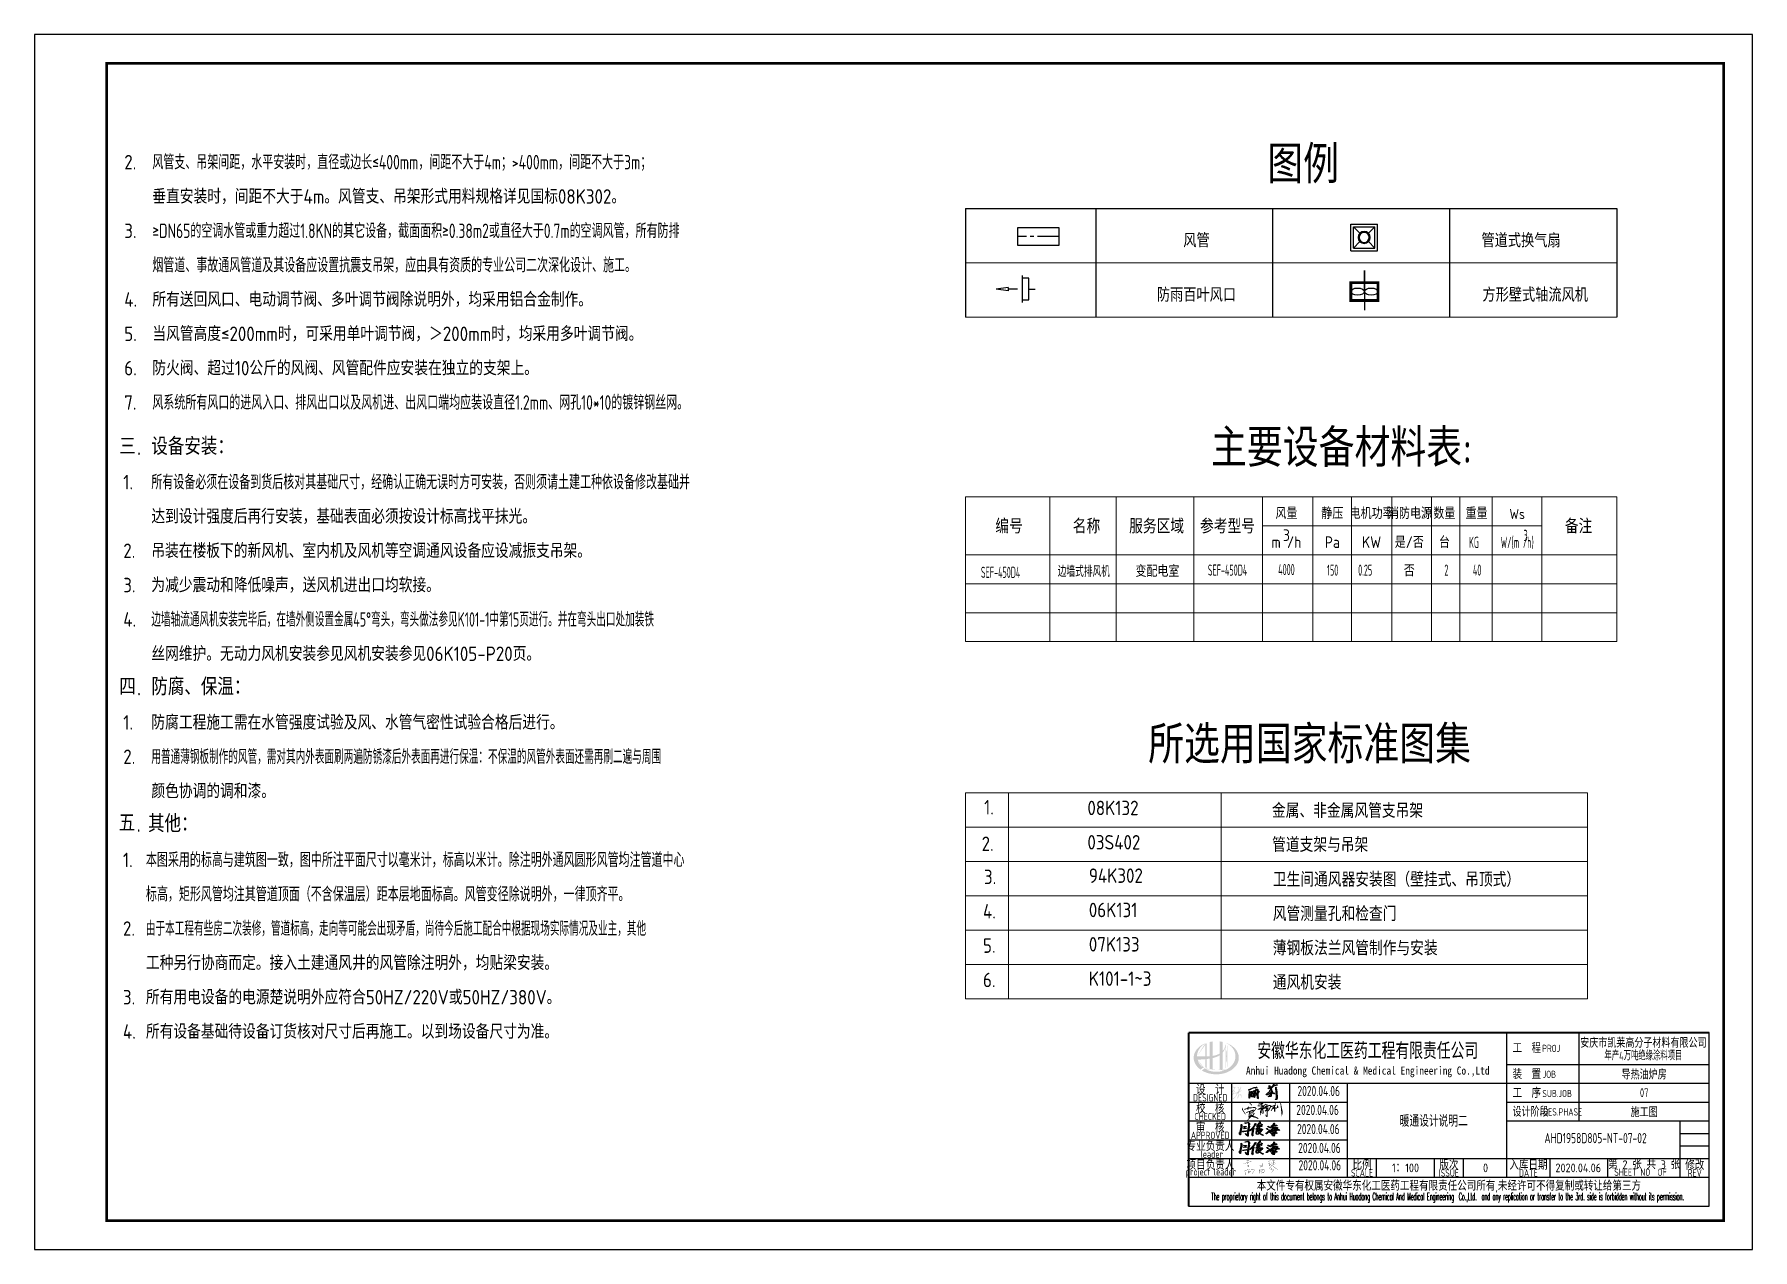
# Model space of a CAD drawing. Extents: x 5025702 to 7068445, y -422737 to 2032183.
# Drawn here: x 5025707 to 5085107, y -363337 to -321337 of the extents above; entities that cross this region are included whole.
import ezdxf
from ezdxf.enums import TextEntityAlignment as Align

# ---------------------------------------------------------------- set-up
doc = ezdxf.new("R2010")
doc.units = 0
doc.header["$LTSCALE"] = 1000
doc.header["$MEASUREMENT"] = 0
doc.linetypes.add('CENTER2', pattern=[1.125, 0.75, -0.125, 0.125, -0.125])
doc.layers.get('0').update_dxf_attribs({"linetype": 'CONTINUOUS'})
for name, color, linetype in [('DIM_SYMB', 3, 'CONTINUOUS'), ('DUCT-回风风口', 7, 'CONTINUOUS'), ('DUCT-送风中心线', 5, 'CENTER2'), ('DUCT-送风管', 4, 'CONTINUOUS'), ('PUB_TEXT', 7, 'CONTINUOUS'), ('TH_TITLE', 7, 'CONTINUOUS')]:
    doc.layers.add(name, color=color, linetype=linetype)
doc.styles.add('AHD_TQ', font='sceie.shx', dxfattribs={"bigfont": 'sceic.shx'})
doc.styles.add('AHD_TQ_S', font='')
doc.styles.add('ECEC_TQ', font='txt_l.shx', dxfattribs={"bigfont": 'hztxt_l.shx'})
doc.styles.add('sceie', font='SCEIE', dxfattribs={"width": 0.75, "bigfont": 'SCEIC'})
doc.styles.get("Standard").update_dxf_attribs({"font": 'SCEIE', "bigfont": 'SCEIC'})
doc.styles.add('TSSD_Rein', font='Tssdeng.shx', dxfattribs={"width": 0.7, "bigfont": 'hztxt.shx'})
doc.styles.get('AHD_TQ_S').set_extended_font_data('SimSun')

msp = doc.modelspace()

# ---------------------------------------------------------------- texts
for s, height, style, width, p in [('安徽华东化工医药工程有限责任公司', 500, 'AHD_TQ_S', 0.7, (5071802.1, -356437.3)), ('安庆市凯莱高分子材料有限公司', 300, 'sceie', 0.8, (5081330.9, -356167.2)), ('Anhui Huadong Chemical & Medical Engineering Co.,Ltd', 280, 'AHD_TQ_S', 0.85, (5071802.1, -357187.3)), ('年产4万吨绝缘涂料项目', 300, 'sceie', 0.65, (5081330.9, -356602.2)), ('导热油炉房', 300, 'sceie', 0.8, (5081357.2, -357262.3)), ('DESIGNED', 250, 'AHD_TQ', 0.75, (5066357.2, -358087.3)), ('07', 300, 'sceie', 0.8, (5081357.2, -357912.3)), ('CHECKED', 250, 'AHD_TQ', 0.75, (5066357.2, -358737.3)), ('施工图', 300, 'sceie', 0.8, (5081357.2, -358562.3)), ('APPROVED', 250, 'AHD_TQ', 0.75, (5066357.2, -359387.3)), ('leader', 250, 'AHD_TQ', 0.75, (5066409.1, -360037.3)), ('project leader', 250, 'AHD_TQ', 0.75, (5066382.7, -360687.3)), ('SHEET NO  OF  ', 250, 'AHD_TQ', 0.75, (5081357.2, -360662.3)), ('SCALE', 250, 'AHD_TQ', 0.75, (5071607.2, -360687.3)), ('ISSUE', 250, 'AHD_TQ', 0.75, (5074607.2, -360687.3)), ('DATE', 250, 'AHD_TQ', 0.75, (5077357.2, -360687.3)), ('REV', 250, 'AHD_TQ', 0.75, (5083107.2, -360687.3)), ('The proprietary right of this document belongs to Anhui Huadong Chemical And Medical Engineering  Co.,Ltd.  and any replication or transfer to the 3rd. side is forbidden without its permission. ', 250, 'ECEC_TQ', 0.4, (5074607.2, -361537.3))]:
    msp.add_text(s, height=height, dxfattribs=dict(style=style, width=width)).set_placement(p, align=Align.MIDDLE)
at = {"style": 'AHD_TQ'}
for s, p in [('工  程 ', (5076807.2, -356537.3)), ('装  置 ', (5076807.2, -357437.3)), ('工  序 ', (5076807.2, -358087.3))]:
    msp.add_text(s, height=300, dxfattribs=at).set_placement(p)
for s, height, width, p in [('PROJ', 250, 0.75, (5077831.6, -356507.9)), ('JOB', 250, 0.75, (5077849.6, -357404.5)), ('SUB.JOB', 250, 0.75, (5077838, -358067.2)), ('设计阶段', 300, 0.8, (5076807.2, -358737.3)), ('DES.PHASE', 250, 0.75, (5077865.3, -358704))]:
    msp.add_text(s, height=height, dxfattribs=dict(at, width=width)).set_placement(p)
for s, p in [('设  计', (5066357.2, -357787.3)), ('校  核', (5066357.2, -358437.3)), ('审  核', (5066357.2, -359087.3)), ('专业负责人', (5066365.5, -359737.3)), ('项目负责人', (5066365.5, -360387.3)), ('比例', (5071607.2, -360387.3)), ('版次', (5074607.2, -360387.3)), ('入库日期', (5077357.2, -360387.3)), ('第 2 张 共 3 张', (5081357.2, -360362.3)), ('修改', (5083107.2, -360387.3)), ('本文件专有权属安徽华东化工医药工程有限责任公司所有,未经许可不得复制或转让给第三方', (5074607.2, -361137.3))]:
    msp.add_text(s, height=300, dxfattribs=at).set_placement(p, align=Align.MIDDLE)
at = {"style": 'sceie', "width": 0.8}
for tag, p in [('2020.04.06', (5070106.6, -357857.1)), ('2020.04.06', (5070067.5, -358507.7)), ('2020.04.06', (5070093.5, -359171.3)), ('AHD1958D805-NT-07-02', (5079678, -359483.6)), ('2020.04.06', (5070132.6, -359821.9)), ('2020.04.06', (5070145.6, -360420.5))]:
    msp.add_attdef(tag, text='200320-02-040', height=350, dxfattribs=at).set_placement(p, align=Align.MIDDLE)
at = {"lineweight": -3, "style": 'AHD_TQ'}
for tag, text, p in [('1：100', '1:100', (5073107.2, -360512.3)), ('0', '0', (5075874.1, -360512.3))]:
    msp.add_attdef(tag, text=text, height=300, dxfattribs=at).set_placement(p, align=Align.MIDDLE)
at = {"style": 'AHD_TQ'}
for tag, p in [('0', (5075874.1, -360512.3)), ('2020.04.06', (5079079.3, -360512.3))]:
    msp.add_attdef(tag, text='0', height=300, dxfattribs=at).set_placement(p, align=Align.MIDDLE)
at = {"layer": 'DIM_SYMB', "color": 7, "linetype": 'ByBlock', "style": 'TSSD_Rein', "width": 0.7}
msp.add_text('暖通设计说明二', height=400, dxfattribs=at).set_placement((5072907.7, -359089.4))
at = {"layer": 'PUB_TEXT', "lineweight": 0}
for s, height, p in [('2.  ', 500, (5028814.9, -326003.1)), ('图例', 1305.25, (5068327.7, -326486.6)), ('垂直安装时，间距不大于4m。风管支、吊架形式用料规格详见国标08K302。', 500, (5029786, -327189.7)), ('3.  ', 500, (5028814.9, -328376.3)), ('4.  ', 500, (5028814.9, -330749.5)), ('所有送回风口、电动调节阀、多叶调节阀除说明外，均采用铝合金制作。', 500, (5029786, -330749.5)), ('5.  ', 500, (5028814.9, -331936.1)), ('当风管高度≤200mm时，可采用单叶调节阀，＞200mm时，均采用多叶调节阀。', 500, (5029786, -331936.1)), ('6.  ', 500, (5028814.9, -333122.6)), ('防火阀、超过10公斤的风阀、风管配件应安装在独立的支架上。', 500, (5029786, -333122.6)), ('7.  ', 500, (5028814.9, -334309.2)), ('主要设备材料表:', 1305.25, (5066383.5, -336284.1)), ('三', 600, (5028643.8, -335874.3)), ('设备安装：', 600, (5029751.6, -335874.3)), ('.', 600, (5029250.6, -335874.3)), ('1.  ', 500, (5028780.5, -337060.8)), ('达到设计强度后再行安装，基础表面必须按设计标高找平抹光。', 500, (5029751.6, -338247.4)), ('2.  ', 500, (5028780.5, -339434)), ('吊装在楼板下的新风机、室内机及风机等空调通风设备应设减振支吊架。', 500, (5029751.6, -339434)), ('3.  ', 500, (5028780.5, -340620.6)), ('为减少震动和降低噪声，送风机进出口均软接。', 500, (5029751.6, -340620.6)), ('4.  ', 500, (5028780.5, -341807.2)), ('丝网维护。无动力风机安装参见风机安装参见06K105-P20页。', 500, (5029751.6, -342993.8)), ('四', 600, (5028643.8, -344180.4)), ('防腐、保温：', 600, (5029751.6, -344180.4)), ('.', 600, (5029250.6, -344180.4)), ('1.  ', 500, (5028780.5, -345367)), ('防腐工程施工需在水管强度试验及风、水管气密性试验合格后进行。', 500, (5029751.6, -345367)), ('所选用国家标准图集', 1305.25, (5064211.5, -346535.3)), ('2.  ', 500, (5028780.5, -346553.5)), ('颜色协调的调和漆。', 500, (5029751.6, -347740.1)), ('1.', 500, (5058538.7, -348299.4)), ('08K132', 500, (5062109.7, -348322.7)), ('金属、非金属风管支吊架      ', 500, (5068489.8, -348417.4)), ('五', 600, (5028620.8, -348891.3)), ('其他：', 600, (5029636.7, -348911.9)), ('.', 600, (5029237, -348897.6)), ('2.', 500, (5058452.9, -349560.5)), ('03S402', 500, (5062109.7, -349509.3)), ('管道支架与吊架     ', 500, (5068496, -349596.8)), ('1.', 500, (5028769.3, -350118.1)), ('3.', 500, (5058534.7, -350705)), ('94K302', 500, (5062160, -350662.5)), ('卫生间通风器安装图（壁挂式、吊顶式）', 500, (5068519.1, -350796.1)), ('4.', 500, (5058501.1, -351893.5)), ('06K131', 500, (5062160, -351849.1)), ('风管测量孔和检查门', 500, (5068519.1, -351982.7)), ('2.', 500, (5028769.3, -352491.3)), ('5.', 500, (5058501.1, -353080.1)), ('07K133', 500, (5062160, -353035.7)), ('薄钢板法兰风管制作与安装', 500, (5068519.1, -353169.3)), ('工种另行协商而定。接入土建通风井的风管除注明外，均贴梁安装。', 500, (5029563.1, -353677.9)), ('6.', 500, (5058501.1, -354266.7)), ('K101-1~3', 500, (5062160, -354222.3)), ('通风机安装', 500, (5068519.1, -354355.9)), ('3.', 500, (5028769.3, -354864.5)), ('所有用电设备的电源楚说明外应符合50HZ/220V或50HZ/380V。', 500, (5029563.1, -354864.5)), ('4.', 500, (5028769.3, -356051.1)), ('所有设备基础待设备订货核对尺寸后再施工。以到场设备尺寸为准。', 500, (5029563.1, -356051.1))]:
    msp.add_text(s, height=height, dxfattribs=at).set_placement(p)
for s, width, p in [('风管支、吊架间距，水平安装时，直径或边长≤400mm，间距不大于4m；>400mm，间距不大于3m；', 0.8, (5029786, -326003.1)), ('≥DN65的空调水管或重力超过1.8KN的其它设备，截面面积≥0.38m2或直径大于0.7m的空调风管，所有防排', 0.8, (5029786, -328376.3)), ('烟管道、事故通风管道及其设备应设置抗震支吊架，应由具有资质的专业公司二次深化设计、施工。', 0.8, (5029786, -329562.9)), ('风系统所有风口的进风入口、排风出口以及风机进、出风口端均应装设直径1.2mm、网孔10*10的镀锌钢丝网。', 0.8, (5029786, -334309.2)), ('所有设备必须在设备到货后核对其基础尺寸，经确认正确无误时方可安装，否则须请土建工种依设备修改基础并', 0.8, (5029751.6, -337060.8)), ('边墙轴流通风机安装完毕后，在墙外侧设置金属45%%D弯头，弯头做法参见K101-1中第15页进行。并在弯头出口处加装铁', 0.7, (5029751.6, -341807.2)), ('用普通薄钢板制作的风管，需对其内外表面刷两遍防锈漆后外表面再进行保温：不保温的风管外表面还需再刷二遍与周围', 0.7, (5029751.6, -346553.5)), ('本图采用的标高与建筑图一致，图中所注平面尺寸以毫米计，标高以米计。除注明外通风圆形风管均注管道中心', 0.8, (5029563.1, -350118.1)), ('标高，矩形风管均注其管道顶面（不含保温层）距本层地面标高。风管变径除说明外，一律顶齐平。', 0.8, (5029563.1, -351304.7)), ('由于本工程有些房二次装修，管道标高，走向等可能会出现矛盾，尚待今后施工配合中根据现场实际情况及业主，其他', 0.7, (5029563.1, -352491.3))]:
    msp.add_text(s, height=500, dxfattribs=dict(at, width=width)).set_placement(p)
for s, height, p in [('风管', 480, (5065881.8, -328698.9)), ('管道式换气扇', 480, (5077100.3, -328698.9)), ('防雨百叶风口', 480, (5065881.8, -330578.4)), ('方形壁式轴流风机', 480, (5077590.7, -330578.4)), ('风量', 400, (5068991.4, -338087.1)), ('静压', 400, (5070577.5, -338087.1)), ('电机功率', 400, (5071935.8, -338087.1)), ('消防电源', 400, (5073262.3, -338087.1)), ('数量', 400, (5074451.2, -338087.1)), ('重量', 400, (5075562.7, -338087.1)), ('Ws', 350, (5076968.7, -338087.1)), ('编号', 500, (5059402.1, -338587.1)), ('名称', 500, (5062079.8, -338587.1)), ('服务区域', 500, (5064501.7, -338587.1)), ('参考型号', 500, (5066955.3, -338587.1)), ('3', 400, (5068991.4, -338845.4)), ('备注', 500, (5079090.3, -338587.1)), ('m /h', 400, (5068991.4, -339087.1)), ('Pa', 400, (5070577.5, -339087.1)), ('KW', 400, (5071935.8, -339087.1)), ('是/否', 400, (5073238, -339087.1)), ('台', 400, (5074451.2, -339087.1)), ('变配电室', 400, (5064530.6, -340087.1)), ('否', 400, (5073238, -340063.7))]:
    msp.add_text(s, height=height, dxfattribs=at).set_placement(p, align=Align.CENTER)
at = {"layer": 'PUB_TEXT', "width": 0.6}
for s, height, p in [('3', 385.8, (5077260.7, -338845.4)), ('KG', 385.82, (5075474, -339087.1)), ('W/(m /h)', 385.82, (5076968.7, -339087.1)), ('边墙式排风机', 385.82, (5061987.1, -340087.1)), ('SEF-450D4', 385.82, (5066955.3, -340044.7)), ('4000', 385.82, (5068991.4, -340027.6))]:
    msp.add_text(s, height=height, dxfattribs=at).set_placement(p, align=Align.CENTER)
for s, height, p in [('SEF-450D4', 385.82, (5058429.9, -340122.2)), ('150', 385.82, (5070393.4, -340048.4)), ('0.25', 385.82, (5071469.8, -340044.7)), ('2', 385.8, (5074451.2, -340044.7)), ('40', 385.82, (5075437.3, -340044.7))]:
    msp.add_text(s, height=height, dxfattribs=at).set_placement(p)

# ---------------------------------------------------------------- blocks, each defined once
blk = doc.blocks.new('$风口$00000098')
for p, q in [((0, 0), (-100, 0)), ((0, 200), (100, 200)), ((0, -200), (0, 200)), ((100, 250), (100, -250)), ((172, 0), (315, 0)), ((315, 31), (500, 0)), ((315, 31), (315, -31)), ((315, -31), (500, 0)), ((100, -200), (0, -200))]:
    blk.add_line(p, q)
blk = doc.blocks.new('A$C744C32FA')
at = {"const_width": 30}
for points in [[(-2326, 582), (-2064, 692), (-1816, 796), (-1490, 848), (-1270, 844)], [(-1936, 1093), (-1737, 1077), (-1648, 1041), (-1810, 905)], [(-1731, 663), (-1881, 583), (-1870, 98)], [(-1827, 396), (-1624, 407), (-1683, 178), (-1785, 172)], [(-164, 18), (-164, 609), (181, 609), (259, 574), (264, 359)], [(-164, 314), (-7, 353), (104, 403)], [(-134, 116), (-29, 188), (93, 237), (170, 221), (209, 331), (264, 359)], [(942, 898), (1107, 926), (1169, 977), (1294, 1000)], [(948, 580), (1073, 676), (1203, 739), (1357, 744), (1391, 773)], [(1507, 561), (1490, 391), (1400, 274), (1309, 157), (1214, 34), (1126, -80), (1076, -119)], [(1096, 313), (1232, 433), (1357, 563), (1402, 586)], [(1192, 881), (1164, 478), (1155, 349)], [(1369, -2), (1421, -24), (1477, -51)], [(1510, 451), (1603, 321), (1697, 211), (1854, 88), (1967, -1), (2044, -62), (2137, -96), (2323, -163), (2364, -162), (2404, -149), (2384, -156)], [(1530, 654), (1647, 720), (1785, 749), (1891, 785), (2007, 796)], [(1541, 978), (1734, 989), (1818, 1000), (1872, 989)], [(1603, 465), (1698, 528), (1794, 557), (1966, 568), (2003, 590)], [(1706, 987), (1698, 528)], [(-2108, -913), (-2158, -364), (-1863, -238), (-1491, -154), (-1069, -179), (-858, -255), (-909, -331), (-1198, -765)], [(-1677, -676), (-1677, -347)], [(-1677, -415), (-1452, -396), (-1441, -504), (-1677, -676)], [(-238, -177), (-238, -696)], [(-193, -327), (-59, -250), (154, -178), (450, -162), (558, -210), (534, -366), (450, -489), (346, -609)], [(-47, -485), (45, -414), (178, -350), (322, -338)], [(-3, -681), (142, -597), (326, -529), (398, -549)], [(1332, -239), (1431, -185), (1526, -163), (1671, -155), (1722, -174), (1703, -260), (1445, -564)]]:
    blk.add_lwpolyline(points, dxfattribs=at)

# ---------------------------------------------------------------- hatches: boundary and pattern name
h = msp.add_hatch(color=256)
edge = h.paths.add_edge_path()
edge.add_spline(control_points=[(5066443.7, -356715.7), (5066449.8, -356714.3), (5066455.9, -356712.9), (5066505, -356701), (5066547.6, -356688), (5066622.6, -356656.9), (5066655.5, -356639.9), (5066686.4, -356619.3)], knot_values=[61.629012, 61.629012, 61.629012, 61.629012, 63.3304306, 63.3304306, 75.3536336, 75.3536336, 85.3986489, 85.3986489, 85.3986489, 85.3986489], degree=3, periodic=0)
edge.add_line((5066686.4, -356619.3), (5066686.4, -357129.5))
edge.add_spline(control_points=[(5066686.4, -357129.5), (5066703.5, -357126.8), (5066720.5, -357123.5), (5066755.3, -357115.4), (5066773, -357110.6), (5066790.4, -357105.1)], knot_values=[4.9084564, 4.9084564, 4.9084564, 4.9084564, 4.9928212, 4.9928212, 5.0830337, 5.0830337, 5.0830337, 5.0830337], degree=3, periodic=0)
edge.add_line((5066790.4, -357105.1), (5066790.4, -356523.7))
edge.add_spline(control_points=[(5066790.4, -356523.7), (5066799, -356512.7), (5066807.2, -356501.4), (5066833.3, -356461.7), (5066849, -356431.8), (5066878.2, -356359), (5066889.4, -356315.2), (5066894.1, -356269.9), (5066894.3, -356268.6), (5066894.4, -356267.3)], knot_values=[97.9917441, 97.9917441, 97.9917441, 97.9917441, 101.6421898, 101.6421898, 110.3379755, 110.3379755, 121.9343221, 121.9343221, 122.2706915, 122.2706915, 122.2706915, 122.2706915], degree=3, periodic=0)
edge.add_line((5066894.4, -356267.3), (5066894.4, -356196.9))
edge.add_spline(control_points=[(5066894.4, -356196.9), (5066894.3, -356204.6), (5066893.9, -356212.2), (5066893.4, -356219.9)], knot_values=[126.194075, 126.194075, 126.194075, 126.194075, 128.3967624, 128.3967624, 128.3967624, 128.3967624], degree=3, periodic=0)
edge.add_spline(control_points=[(5066893.4, -356219.9), (5066892.9, -356226.1), (5066892.3, -356232.3), (5066891.5, -356238.5)], knot_values=[124.4170495, 124.4170495, 124.4170495, 124.4170495, 126.194075, 126.194075, 126.194075, 126.194075], degree=3, periodic=0)
edge.add_spline(control_points=[(5066891.5, -356238.5), (5066890.4, -356247.7), (5066888.9, -356256.8), (5066887.1, -356265.9)], knot_values=[121.8052898, 121.8052898, 121.8052898, 121.8052898, 124.4170495, 124.4170495, 124.4170495, 124.4170495], degree=3, periodic=0)
edge.add_spline(control_points=[(5066887.1, -356265.9), (5066884.7, -356278.1), (5066881.8, -356290.2), (5066878.3, -356302.2)], knot_values=[118.3157402, 118.3157402, 118.3157402, 118.3157402, 121.8052898, 121.8052898, 121.8052898, 121.8052898], degree=3, periodic=0)
edge.add_spline(control_points=[(5066878.3, -356302.2), (5066874.8, -356314.3), (5066870.7, -356326.3), (5066866.2, -356338.2)], knot_values=[114.7959879, 114.7959879, 114.7959879, 114.7959879, 118.3157402, 118.3157402, 118.3157402, 118.3157402], degree=3, periodic=0)
edge.add_spline(control_points=[(5066866.2, -356338.2), (5066861.7, -356349.9), (5066856.7, -356361.4), (5066851.3, -356372.8)], knot_values=[111.3296409, 111.3296409, 111.3296409, 111.3296409, 114.7959879, 114.7959879, 114.7959879, 114.7959879], degree=3, periodic=0)
edge.add_spline(control_points=[(5066851.3, -356372.8), (5066845.8, -356384.3), (5066839.8, -356395.7), (5066833.3, -356406.7)], knot_values=[107.7952896, 107.7952896, 107.7952896, 107.7952896, 111.3296409, 111.3296409, 111.3296409, 111.3296409], degree=3, periodic=0)
edge.add_spline(control_points=[(5066833.3, -356406.7), (5066827, -356417.6), (5066820.3, -356428.1), (5066813.2, -356438.4)], knot_values=[104.3435789, 104.3435789, 104.3435789, 104.3435789, 107.7952896, 107.7952896, 107.7952896, 107.7952896], degree=3, periodic=0)
edge.add_spline(control_points=[(5066813.2, -356438.4), (5066805.9, -356448.8), (5066798.3, -356458.8), (5066790.4, -356468.5)], knot_values=[100.8506997, 100.8506997, 100.8506997, 100.8506997, 104.3435789, 104.3435789, 104.3435789, 104.3435789], degree=3, periodic=0)
edge.add_line((5066790.4, -356468.5), (5066790.4, -356159.2))
edge.add_spline(control_points=[(5066790.4, -356159.2), (5066756.3, -356151.7), (5066721.5, -356145.8), (5066686.4, -356141.7)], knot_values=[4.4239994, 4.4239994, 4.4239994, 4.4239994, 4.5587406, 4.5587406, 4.5587406, 4.5587406], degree=3, periodic=0)
edge.add_line((5066686.4, -356141.7), (5066686.4, -356559.8))
edge.add_spline(control_points=[(5066686.4, -356559.8), (5066614.4, -356604.4), (5066530.2, -356627.6), (5066443.7, -356640.6)], knot_values=[63.2462151, 63.2462151, 63.2462151, 63.2462151, 87.6891235, 87.6891235, 87.6891235, 87.6891235], degree=3, periodic=0)
edge.add_line((5066443.7, -356640.6), (5066443.7, -356141.7))
edge.add_spline(control_points=[(5066443.7, -356141.7), (5066408.5, -356145.8), (5066373.8, -356151.7), (5066339.7, -356159.2)], knot_values=[4.8660382, 4.8660382, 4.8660382, 4.8660382, 5.0007773, 5.0007773, 5.0007773, 5.0007773], degree=3, periodic=0)
edge.add_line((5066339.7, -356159.2), (5066339.7, -356652.1))
edge.add_spline(control_points=[(5066339.7, -356652.1), (5066338, -356652.2), (5066303.1, -356654.8), (5066268.5, -356656.6), (5066235.7, -356657.6)], knot_values=[43.6573559, 43.6573559, 43.6573559, 43.6573559, 44.1342527, 53.4970917, 53.4970917, 53.4970917, 53.4970917], degree=3, periodic=0)
edge.add_line((5066235.7, -356657.6), (5066235.7, -356188.5))
edge.add_spline(control_points=[(5066235.7, -356188.5), (5066218.7, -356194.3), (5066201.9, -356200.6), (5066185.5, -356207.4)], knot_values=[5.1415698, 5.1415698, 5.1415698, 5.1415698, 5.2129208, 5.2129208, 5.2129208, 5.2129208], degree=3, periodic=0)
edge.add_spline(control_points=[(5066185.5, -356207.4), (5066178.6, -356210.2), (5066171.8, -356213.1), (5066139.5, -356227.3), (5066115, -356239.5), (5066091.5, -356252.7)], knot_values=[5.2129208, 5.2129208, 5.2129208, 5.2129208, 5.2429596, 5.2429596, 5.3556227, 5.3556227, 5.3556227, 5.3556227], degree=3, periodic=0)
edge.add_spline(control_points=[(5066091.5, -356252.7), (5066076.6, -356261.1), (5066062.2, -356269.8), (5066048.2, -356278.9)], knot_values=[5.3556227, 5.3556227, 5.3556227, 5.3556227, 5.4269737, 5.4269737, 5.4269737, 5.4269737], degree=3, periodic=0)
edge.add_spline(control_points=[(5066048.2, -356278.9), (5066040.8, -356283.8), (5066033.5, -356288.7), (5066020, -356298.2), (5066013.8, -356302.7), (5066007.6, -356307.3)], knot_values=[5.4269737, 5.4269737, 5.4269737, 5.4269737, 5.4647645, 5.4647645, 5.4983247, 5.4983247, 5.4983247, 5.4983247], degree=3, periodic=0)
edge.add_spline(control_points=[(5066007.6, -356307.3), (5065981.6, -356326.9), (5065957.5, -356347.7), (5065935.6, -356369.7)], knot_values=[5.4983247, 5.4983247, 5.4983247, 5.4983247, 5.6410266, 5.6410266, 5.6410266, 5.6410266], degree=3, periodic=0)
edge.add_spline(control_points=[(5065935.6, -356369.7), (5065928.6, -356376.7), (5065921.9, -356383.8), (5065901.4, -356406.4), (5065888.5, -356422.2), (5065876.7, -356438.4)], knot_values=[5.6410266, 5.6410266, 5.6410266, 5.6410266, 5.6865694, 5.6865694, 5.7837285, 5.7837285, 5.7837285, 5.7837285], degree=3, periodic=0)
edge.add_spline(control_points=[(5065876.7, -356438.4), (5065861.6, -356459.2), (5065848.3, -356480.6), (5065835.2, -356505.6), (5065833.6, -356508.7), (5065832, -356511.9)], knot_values=[5.7837285, 5.7837285, 5.7837285, 5.7837285, 5.9083744, 5.9083744, 5.9264305, 5.9264305, 5.9264305, 5.9264305], degree=3, periodic=0)
edge.add_spline(control_points=[(5065832, -356511.9), (5065819.5, -356537), (5065809.5, -356562.7), (5065802, -356588.6)], knot_values=[5.9264305, 5.9264305, 5.9264305, 5.9264305, 6.0691324, 6.0691324, 6.0691324, 6.0691324], degree=3, periodic=0)
edge.add_spline(control_points=[(5065802, -356588.6), (5065798.8, -356599.7), (5065796, -356610.9), (5065790.6, -356637), (5065788.4, -356652.1), (5065786.9, -356667.1)], knot_values=[6.0691324, 6.0691324, 6.0691324, 6.0691324, 6.1301793, 6.1301793, 6.2118343, 6.2118343, 6.2118343, 6.2118343], degree=3, periodic=0)
edge.add_spline(control_points=[(5065786.9, -356667.1), (5065785.7, -356680.3), (5065785, -356693.5), (5065785, -356706.7)], knot_values=[6.2118343, 6.2118343, 6.2118343, 6.2118343, 6.2831853, 6.2831853, 6.2831853, 6.2831853], degree=3, periodic=0)
edge.add_spline(control_points=[(5065785, -356706.7), (5065785, -356716), (5065785.4, -356725.4), (5065786, -356734.7)], knot_values=[6.2831853, 6.2831853, 6.2831853, 6.2831853, 6.3336547, 6.3336547, 6.3336547, 6.3336547], degree=3, periodic=0)
edge.add_spline(control_points=[(5065786, -356734.7), (5065787.2, -356753.3), (5065789.8, -356771.9), (5065793.5, -356790.5)], knot_values=[6.3336547, 6.3336547, 6.3336547, 6.3336547, 6.4345936, 6.4345936, 6.4345936, 6.4345936], degree=3, periodic=0)
edge.add_spline(control_points=[(5065793.5, -356790.5), (5065793.8, -356791.7), (5065794, -356792.9), (5065798, -356811.4), (5065802.7, -356828.6), (5065808.6, -356845.6)], knot_values=[6.4345936, 6.4345936, 6.4345936, 6.4345936, 6.4412784, 6.4412784, 6.5355325, 6.5355325, 6.5355325, 6.5355325], degree=3, periodic=0)
edge.add_spline(control_points=[(5065808.6, -356845.6), (5065814.8, -356863.8), (5065822.3, -356881.9), (5065831.1, -356899.7)], knot_values=[6.5355325, 6.5355325, 6.5355325, 6.5355325, 6.6364714, 6.6364714, 6.6364714, 6.6364714], degree=3, periodic=0)
edge.add_spline(control_points=[(5065831.1, -356899.7), (5065833.3, -356904.1), (5065835.6, -356908.6), (5065844.9, -356926.2), (5065852.6, -356939.3), (5065861, -356952.1)], knot_values=[6.6364714, 6.6364714, 6.6364714, 6.6364714, 6.6618943, 6.6618943, 6.7374102, 6.7374102, 6.7374102, 6.7374102], degree=3, periodic=0)
edge.add_spline(control_points=[(5065861, -356952.1), (5065872.2, -356969.3), (5065884.5, -356986.1), (5065898.1, -357002.5)], knot_values=[6.7374102, 6.7374102, 6.7374102, 6.7374102, 6.8383491, 6.8383491, 6.8383491, 6.8383491], degree=3, periodic=0)
edge.add_spline(control_points=[(5065898.1, -357002.5), (5065904, -357009.6), (5065910.1, -357016.7), (5065924.7, -357032.6), (5065933.2, -357041.5), (5065942.1, -357050.1)], knot_values=[6.8383491, 6.8383491, 6.8383491, 6.8383491, 6.8825101, 6.8825101, 6.939288, 6.939288, 6.939288, 6.939288], degree=3, periodic=0)
edge.add_spline(control_points=[(5065942.1, -357050.1), (5065957.9, -357065.5), (5065974.7, -357080.3), (5065992.6, -357094.5)], knot_values=[6.939288, 6.939288, 6.939288, 6.939288, 7.0402268, 7.0402268, 7.0402268, 7.0402268], degree=3, periodic=0)
edge.add_spline(control_points=[(5065992.6, -357094.5), (5066001.6, -357101.6), (5066010.8, -357108.6), (5066020.2, -357115.3)], knot_values=[7.0402268, 7.0402268, 7.0402268, 7.0402268, 7.0906963, 7.0906963, 7.0906963, 7.0906963], degree=3, periodic=0)
edge.add_line((5066020.2, -357115.3), (5066111.4, -357047))
edge.add_ellipse((5066565, -356654.7), major_axis=(665, 0), ratio=0.8066765, start_angle=192.819011, end_angle=226.985326, ccw=False)
edge.add_spline(control_points=[(5065916.6, -356773.7), (5065940.6, -356772.2), (5065964.7, -356770.8), (5066053.4, -356765.3), (5066118.2, -356760.9), (5066183.7, -356754.6)], knot_values=[11.3982633, 11.3982633, 11.3982633, 11.3982633, 18.4072897, 18.4072897, 37.1809397, 37.1809397, 37.1809397, 37.1809397], degree=3, periodic=0)
edge.add_line((5066183.7, -356754.6), (5066183.7, -357033.7))
edge.add_spline(control_points=[(5066183.7, -357033.7), (5066187.3, -357035.9), (5066190.9, -357038.1), (5066207.8, -357048.3), (5066221.6, -357055.9), (5066235.7, -357063.1)], knot_values=[4.0499446, 4.0499446, 4.0499446, 4.0499446, 4.0720206, 4.0720206, 4.153257, 4.153257, 4.153257, 4.153257], degree=3, periodic=0)
edge.add_line((5066235.7, -357063.1), (5066235.7, -356749.2))
edge.add_spline(control_points=[(5066235.7, -356749.2), (5066267.9, -356745.5), (5066300.3, -356741.3), (5066335.1, -356735.9), (5066337.4, -356735.5), (5066339.7, -356735.2)], knot_values=[42.1350086, 42.1350086, 42.1350086, 42.1350086, 51.3072277, 51.3072277, 51.9485742, 51.9485742, 51.9485742, 51.9485742], degree=3, periodic=0)
edge.add_line((5066339.7, -356735.2), (5066339.7, -357105.1))
edge.add_spline(control_points=[(5066339.7, -357105.1), (5066373.3, -357115.7), (5066408.2, -357123.9), (5066443.7, -357129.5)], knot_values=[4.3417397, 4.3417397, 4.3417397, 4.3417397, 4.5163155, 4.5163155, 4.5163155, 4.5163155], degree=3, periodic=0)
edge.add_line((5066443.7, -357129.5), (5066443.7, -356715.7))
edge = h.paths.add_edge_path(flags=16)
edge.add_ellipse((5066565, -356654.7), major_axis=(665, 0), ratio=0.8066765, start_angle=124.987462, end_angle=179.998983, ccw=False)
edge.add_line((5066183.7, -356215.2), (5066183.7, -356658.8))
edge.add_spline(control_points=[(5066183.7, -356658.8), (5066088.4, -356660.1), (5065994.4, -356657.1), (5065900, -356654.7)], knot_values=[11.2737302, 11.2737302, 11.2737302, 11.2737302, 38.6875129, 38.6875129, 38.6875129, 38.6875129], degree=3, periodic=0)
edge = h.paths.add_edge_path()
edge.add_spline(control_points=[(5066066.2, -357145.8), (5066097.3, -357164.8), (5066130.4, -357182.1), (5066215, -357219.3), (5066268.3, -357237.2), (5066379, -357263.7), (5066436.5, -357272.5), (5066552.6, -357280.2), (5066611.3, -357279.3), (5066726.9, -357267.8), (5066783.7, -357257.3), (5066892.8, -357227.2), (5066944.9, -357207.7), (5067041.8, -357160.8), (5067086.6, -357133.5), (5067166.5, -357072.5), (5067201.7, -357039), (5067261, -356967.5), (5067285.2, -356929.6), (5067321.5, -356851.5), (5067333.8, -356811.3), (5067346.4, -356730.1), (5067346.7, -356689.1), (5067335.2, -356607.6), (5067323.4, -356567.1), (5067287.8, -356488.4), (5067264, -356450.2), (5067205.2, -356378), (5067170.1, -356344), (5067090.3, -356282.4), (5067045.6, -356254.7), (5066964.4, -356214.9), (5066930, -356200.7), (5066894.4, -356188.5)], knot_values=[0.8864206, 0.8864206, 0.8864206, 0.8864206, 1.0405566, 1.0405566, 1.2611724, 1.2611724, 1.4817883, 1.4817883, 1.7024042, 1.7024042, 1.9230201, 1.9230201, 2.1436359, 2.1436359, 2.3642518, 2.3642518, 2.5848677, 2.5848677, 2.8054836, 2.8054836, 3.0260994, 3.0260994, 3.2467153, 3.2467153, 3.4685202, 3.4685202, 3.6903251, 3.6903251, 3.9121301, 3.9121301, 4.133935, 4.133935, 4.2832086, 4.2832086, 4.2832086, 4.2832086], degree=3, periodic=0)
edge.add_line((5066894.4, -356188.5), (5066894.4, -356188.5))
edge.add_spline(control_points=[(5066894.4, -356188.6), (5066894.4, -356191.4), (5066894.4, -356194.1), (5066894.4, -356196.9)], knot_values=[128.3967624, 128.3967624, 128.3967624, 128.3967624, 129.1921934, 129.1921934, 129.1921934, 129.1921934], degree=3, periodic=0)
edge.add_line((5066894.4, -356196.9), (5066894.4, -357120.8))
edge.add_ellipse((5066565, -356654.7), major_axis=(665, 0), ratio=0.8066765, start_angle=232.105419, end_angle=299.683338, ccw=False)
edge.add_line((5066156.6, -357078.1), (5066066.2, -357145.8))
edge = h.paths.add_edge_path(flags=16)
edge.add_ellipse((5066565, -356654.7), major_axis=(665, 0), ratio=0.8066765, start_angle=304.987462, end_angle=415.012105, ccw=False)
edge.add_line((5066946.4, -357094.2), (5066946.4, -356215.2))
at = {"linetype": 'Continuous'}
h = msp.add_hatch(color=0, dxfattribs=at)
h.paths.add_polyline_path([(5067222.2, -357748.1), (5067222.2, -357718.1), (5067172.2, -357723.1), (5067152.2, -357708.1), (5067137.2, -357708.1), (5067127.2, -357728.1), (5067202.2, -357743.1), (5067167.2, -357808.1), (5067107.2, -357883.1), (5067107.2, -357893.1), (5067122.2, -357893.1), (5067172.2, -357853.1), (5067182.2, -357858.1), (5067182.2, -357873.1), (5067167.2, -357908.1), (5067107.2, -357993.1), (5067122.2, -357998.1), (5067162.2, -357963.1), (5067222.2, -357933.1), (5067257.2, -357928.1), (5067272.2, -357943.1), (5067267.2, -357973.1), (5067222.2, -358048.1), (5067167.2, -358108.1), (5067137.2, -358118.1), (5067137.2, -358128.1), (5067147.2, -358133.1), (5067172.2, -358123.1), (5067217.2, -358078.1), (5067282.2, -357983.1), (5067297.2, -357938.1), (5067322.2, -357923.1), (5067332.2, -357928.1), (5067332.2, -357948.1), (5067292.2, -358108.1), (5067307.2, -358113.1), (5067317.2, -358103.1), (5067342.2, -358023.1), (5067372.2, -357978.1), (5067397.2, -357968.1), (5067412.2, -357988.1), (5067417.2, -358078.1), (5067437.2, -358088.1), (5067432.2, -357988.1), (5067412.2, -357958.1), (5067377.2, -357958.1), (5067357.2, -357978.1), (5067342.2, -358013.1), (5067332.2, -358013.1), (5067352.2, -357903.1), (5067432.2, -357848.1), (5067437.2, -357838.1), (5067427.2, -357833.1), (5067407.2, -357843.1), (5067362.2, -357878.1), (5067362.2, -357848.1), (5067392.2, -357813.1), (5067422.2, -357753.1), (5067427.2, -357723.1), (5067417.2, -357713.1), (5067392.2, -357708.1), (5067392.2, -357718.1), (5067407.2, -357728.1), (5067407.2, -357743.1), (5067382.2, -357798.1), (5067362.2, -357818.1), (5067352.2, -357743.1), (5067317.2, -357723.1), (5067282.2, -357728.1), (5067282.2, -357743.1), (5067287.2, -357733.1), (5067292.2, -357743.1), (5067312.2, -357738.1), (5067337.2, -357758.1), (5067342.2, -357848.1), (5067282.2, -357908.1), (5067252.2, -357908.1), (5067172.2, -357943.1), (5067167.2, -357938.1), (5067197.2, -357873.1), (5067197.2, -357838.1), (5067172.2, -357838.1), (5067167.2, -357828.1), (5067187.2, -357808.1), (5067207.2, -357763.1)])
h.paths.add_polyline_path([(5067807.2, -357773.1), (5067907.2, -357743.1), (5067922.2, -357748.1), (5067912.2, -357758.1), (5067922.2, -357758.1), (5067947.2, -357738.1), (5067972.2, -357733.1), (5067972.2, -357718.1), (5067942.2, -357718.1), (5067892.2, -357738.1), (5067872.2, -357738.1), (5067682.2, -357813.1), (5067687.2, -357828.1), (5067697.2, -357828.1)])
h.paths.add_polyline_path([(5067742.2, -357913.1), (5067767.2, -357888.1), (5067782.2, -357888.1), (5067797.2, -357903.1), (5067792.2, -357933.1), (5067767.2, -357988.1), (5067767.2, -358038.1), (5067787.2, -358068.1), (5067807.2, -358058.1), (5067827.2, -358018.1), (5067832.2, -357938.1), (5067822.2, -357903.1), (5067867.2, -357858.1), (5067882.2, -357868.1), (5067887.2, -357928.1), (5067872.2, -358078.1), (5067892.2, -358083.1), (5067902.2, -358038.1), (5067907.2, -357888.1), (5067937.2, -357828.1), (5067957.2, -357808.1), (5067982.2, -357808.1), (5067992.2, -357828.1), (5067992.2, -357908.1), (5067942.2, -357968.1), (5067932.2, -358003.1), (5067952.2, -357998.1), (5067952.2, -357983.1), (5067977.2, -357948.1), (5067987.2, -357953.1), (5067987.2, -358108.1), (5068002.2, -358123.1), (5068017.2, -358118.1), (5068017.2, -358078.1), (5068007.2, -358013.1), (5068007.2, -357928.1), (5068022.2, -357898.1), (5068057.2, -357868.1), (5068042.2, -357878.1), (5068012.2, -357878.1), (5068007.2, -357803.1), (5067992.2, -357793.1), (5067947.2, -357798.1), (5067902.2, -357868.1), (5067882.2, -357843.1), (5067852.2, -357848.1), (5067812.2, -357888.1), (5067787.2, -357873.1), (5067757.2, -357878.1), (5067732.2, -357913.1), (5067727.2, -357878.1), (5067712.2, -357878.1), (5067712.2, -357883.1), (5067712.2, -357968.1), (5067697.2, -358058.1), (5067697.2, -358108.1), (5067712.2, -358108.1), (5067727.2, -357968.1)])
h.paths.add_polyline_path([(5068457.2, -357723.1), (5068492.2, -357713.1), (5068497.2, -357718.1), (5068477.2, -357753.1), (5068487.2, -357748.1), (5068547.2, -357688.1), (5068667.2, -357648.1), (5068672.2, -357638.1), (5068652.2, -357633.1), (5068642.2, -357643.1), (5068607.2, -357648.1), (5068552.2, -357673.1), (5068542.2, -357663.1), (5068562.2, -357623.1), (5068562.2, -357608.1), (5068552.2, -357603.1), (5068517.2, -357683.1), (5068437.2, -357723.1), (5068422.2, -357718.1), (5068412.2, -357673.1), (5068397.2, -357668.1), (5068397.2, -357703.1), (5068407.2, -357733.1), (5068342.2, -357763.1), (5068372.2, -357768.1), (5068382.2, -357758.1), (5068407.2, -357753.1), (5068427.2, -357783.1), (5068462.2, -357793.1), (5068417.2, -357843.1), (5068412.2, -357858.1), (5068297.2, -357963.1), (5068292.2, -357983.1), (5068332.2, -357988.1), (5068382.2, -357963.1), (5068437.2, -357923.1), (5068447.2, -357933.1), (5068447.2, -357963.1), (5068372.2, -358043.1), (5068372.2, -358053.1), (5068402.2, -358043.1), (5068457.2, -358048.1), (5068467.2, -358038.1), (5068467.2, -357968.1), (5068522.2, -357928.1), (5068547.2, -357928.1), (5068557.2, -357938.1), (5068557.2, -357958.1), (5068572.2, -357958.1), (5068582.2, -357938.1), (5068567.2, -357913.1), (5068507.2, -357918.1), (5068482.2, -357938.1), (5068467.2, -357938.1), (5068462.2, -357918.1), (5068507.2, -357888.1), (5068502.2, -357863.1), (5068492.2, -357853.1), (5068492.2, -357878.1), (5068482.2, -357888.1), (5068467.2, -357883.1), (5068467.2, -357848.1), (5068482.2, -357843.1), (5068462.2, -357818.1), (5068472.2, -357808.1), (5068472.2, -357793.1), (5068462.2, -357788.1), (5068467.2, -357773.1), (5068447.2, -357778.1), (5068427.2, -357748.1)])
h.paths.add_polyline_path([(5068647.2, -357793.1), (5068637.2, -357768.1), (5068642.2, -357743.1), (5068627.2, -357728.1), (5068622.2, -357773.1), (5068642.2, -357913.1), (5068637.2, -357963.1), (5068647.2, -358013.1), (5068647.2, -358123.1), (5068637.2, -358133.1), (5068602.2, -358138.1), (5068612.2, -358148.1), (5068662.2, -358148.1), (5068667.2, -358088.1), (5068667.2, -358053.1)])
h = msp.add_hatch(color=0)
h.dxf.hatch_style = 1
h.paths.add_polyline_path([(5067497, -358517.7), (5067473, -358445.7), (5067461, -358433.7), (5067449, -358493.7), (5067569, -358673.7), (5067581, -358649.7)])
h.paths.add_polyline_path([(5067641, -358469.7), (5067641, -358493.7), (5067677, -358517.7), (5067677, -358469.7), (5067749, -358445.7), (5067749, -358493.7), (5067785, -358445.7), (5067917, -358445.7), (5067917, -358481.7), (5067795.2, -358581.3), (5067857, -358577.7), (5067965, -358457.7), (5067917, -358409.7), (5067677, -358421.7), (5067689, -358397.7), (5067665, -358385.7), (5067641, -358445.7), (5067545, -358469.7), (5067521, -358493.7), (5067557, -358505.7)])
h.paths.add_polyline_path([(5067857, -358529.7), (5067869, -358505.7), (5067857, -358493.7), (5067593, -358589.7), (5067605, -358613.7), (5067701, -358577.7), (5067677, -358733.7), (5067689, -358793.7), (5067629, -358877.7), (5067641, -358889.7), (5067773, -358745.7), (5067929, -358781.7), (5068025, -358829.7), (5068025, -358793.7), (5067977, -358769.7), (5067965, -358757.7), (5067845, -358709.7), (5067893, -358637.7), (5067869, -358601.7), (5067761, -358589.7), (5067725, -358613.7), (5067737, -358577.7)])
h.paths.add_polyline_path([(5067725, -358637.7), (5067821, -358625.7), (5067857, -358625.7), (5067857, -358649.7), (5067809, -358685.7), (5067761, -358649.7), (5067725, -358721.7)], flags=16)
h = msp.add_hatch(color=0)
h.dxf.hatch_style = 1
h.paths.add_polyline_path([(5067701, -358229.7), (5067677, -358217.7), (5067665, -358229.7), (5067797, -358361.7), (5067809, -358337.7)])
h = msp.add_hatch(color=0)
h.dxf.hatch_style = 1
h.paths.add_polyline_path([(5068193, -358277.7), (5068133, -358253.7), (5068121, -358241.7), (5068109, -358277.7), (5068025, -358289.7), (5068001, -358313.7), (5068121, -358325.7), (5068121, -358361.7), (5068001, -358349.7), (5068001, -358385.7), (5068121, -358385.7), (5068121, -358433.7), (5068097, -358421.7), (5067977, -358493.7), (5068025, -358505.7), (5068109, -358481.7), (5068073, -358577.7), (5068073, -358673.7), (5068097, -358697.7), (5068109, -358577.7), (5068133, -358625.7), (5068157, -358613.7), (5068133, -358577.7), (5068133, -358529.7), (5068157, -358505.7), (5068169, -358613.7), (5068145, -358625.7), (5068181, -358649.7), (5068205, -358613.7), (5068193, -358481.7), (5068265, -358457.7), (5068289, -358481.7), (5068313, -358469.7), (5068241, -358541.7), (5068265, -358565.7), (5068301, -358541.7), (5068313, -358685.7), (5068301, -358709.7), (5068277, -358661.7), (5068265, -358709.7), (5068301, -358757.7), (5068337, -358745.7), (5068337, -358553.7), (5068361, -358553.7), (5068409, -358505.7), (5068457, -358409.7), (5068565, -358385.7), (5068565, -358409.7), (5068529, -358397.7), (5068445, -358541.7), (5068469, -358553.7), (5068505, -358493.7), (5068553, -358457.7), (5068565, -358565.7), (5068613, -358565.7), (5068601, -358457.7), (5068649, -358469.7), (5068673, -358445.7), (5068709, -358445.7), (5068709, -358397.7), (5068661, -358313.7), (5068661, -358409.7), (5068649, -358433.7), (5068601, -358421.7), (5068601, -358373.7), (5068637, -358337.7), (5068625, -358313.7), (5068493, -358373.7), (5068421, -358337.7), (5068385, -358337.7), (5068325, -358373.7), (5068349, -358325.7), (5068277, -358313.7), (5068277, -358277.7), (5068205, -358349.7), (5068157, -358349.7), (5068157, -358301.7), (5068181, -358301.7)])
h.paths.add_polyline_path([(5068169, -358409.7), (5068181, -358409.7), (5068157, -358433.7)], flags=16)
h.paths.add_polyline_path([(5068241, -358349.7), (5068277, -358337.7), (5068313, -358337.7), (5068205, -358433.7)], flags=16)
h.paths.add_polyline_path([(5068301, -358433.7), (5068385, -358373.7), (5068421, -358373.7), (5068421, -358409.7), (5068349, -358529.7), (5068337, -358517.7), (5068373, -358469.7), (5068361, -358421.7)], flags=16)
h = msp.add_hatch(color=0)
h.dxf.hatch_style = 1
h.paths.add_polyline_path([(5068589, -358229.7), (5068577, -358217.7), (5068481, -358229.7), (5068589, -358253.7), (5068601, -358277.7), (5068577, -358289.7), (5068613, -358301.7), (5068637, -358265.7)])
h.paths.add_polyline_path([(5068769, -358217.7), (5068757, -358205.7), (5068733, -358229.7), (5068781, -358277.7), (5068829, -358745.7), (5068865, -358589.7), (5068793, -358241.7)])
h = msp.add_hatch(color=256, dxfattribs=at)
h.paths.add_polyline_path([(5067452.1, -359047.4), (5067448.8, -359025.8), (5067442.8, -359016.7), (5067423.8, -359007.5), (5067420.3, -359012), (5067427.2, -359029.1), (5067426, -359047.2), (5067429.4, -359055.7), (5067424.2, -359080.8), (5067425, -359101.9), (5067393.4, -359278.4), (5067383.1, -359302.4), (5067379.1, -359296.3), (5067383.2, -359289.3), (5067372.7, -359289.7), (5067373, -359313.3), (5067364.3, -359329.8), (5067366.7, -359343.4), (5067378.6, -359361.6), (5067390.1, -359369.2), (5067398.6, -359365.8), (5067416.4, -359280.6), (5067420, -359276.1), (5067417.6, -359262.5), (5067429.2, -359194.3), (5067446.4, -359124.7)])
h.paths.add_polyline_path([(5067505, -358969.5), (5067483, -358962.3), (5067483.9, -358970.4), (5067511.2, -359002.2), (5067521.3, -359004.3), (5067521.8, -359001.8)])
h.paths.add_polyline_path([(5067643.2, -358959.2), (5067679.3, -358961.5), (5067687.2, -358973.6), (5067689.6, -358987.2), (5067688.8, -359078.6), (5067668.5, -359163.3), (5067667.7, -359191.9), (5067653.4, -359285.6), (5067654.7, -359304.2), (5067647.4, -359339.3), (5067648, -359386.5), (5067642.4, -359388), (5067635.5, -359383.9), (5067618, -359367.2), (5067612.5, -359368.6), (5067607.1, -359357), (5067591.6, -359343.3), (5067580.3, -359322.7), (5067570.2, -359320.6), (5067587, -359352.8), (5067625.3, -359394.8), (5067652.8, -359413.7), (5067662.8, -359415.8), (5067668.8, -359411.8), (5067670.4, -359404.3), (5067665.9, -359400.7), (5067669, -359398.7), (5067663.5, -359387.1), (5067667.1, -359382.7), (5067663.1, -359376.6), (5067670.5, -359341.5), (5067667, -359332.9), (5067674.8, -359308.4), (5067670.8, -359302.4), (5067676.5, -359287.8), (5067673, -359279.3), (5067676.6, -359274.8), (5067674.7, -359258.7), (5067681.9, -359236.7), (5067678, -359230.6), (5067683.5, -359229.2), (5067685.6, -359219.1), (5067683.7, -359203.1), (5067690.4, -359183.5), (5067689.1, -359164.9), (5067709.4, -359080.3), (5067704.6, -359053.1), (5067711.4, -359020.5), (5067708.7, -358983.4), (5067699.9, -358963.2), (5067684.9, -358947), (5067657.4, -358941.2), (5067557.3, -358956.9), (5067555.8, -358964.5), (5067562.2, -358971), (5067574.8, -358973.7)])
h.paths.add_polyline_path([(5067598.9, -359083.3), (5067520.6, -359082.6), (5067516.5, -359089.6), (5067527.5, -359099.8), (5067553, -359102.5), (5067606.8, -359095.4), (5067607.9, -359090.4)])
h.paths.add_polyline_path([(5067601.4, -359146.6), (5067594.9, -359140), (5067556.8, -359134.7), (5067510.5, -359143.3), (5067521, -359155.9), (5067531, -359158), (5067579.7, -359149.9), (5067599.3, -359156.6), (5067602.8, -359152.1)])
h.paths.add_polyline_path([(5067615.1, -359243.6), (5067625.1, -359245.7), (5067639.2, -359240.8), (5067634.7, -359237.3), (5067636.3, -359229.8), (5067628.8, -359228.2), (5067601.6, -359233), (5067598.1, -359237.5), (5067585.5, -359234.8), (5067545.3, -359239.5), (5067543.3, -359236.5), (5067476, -359245.9), (5067474.9, -359250.9), (5067485.9, -359261.1), (5067509.5, -359260.8), (5067537.2, -359253.5), (5067541.7, -359257), (5067592.4, -359252)])
h.paths.add_polyline_path([(5067888.7, -359073.3), (5067893.8, -359061.3), (5067910, -359046.4), (5067923.3, -359020.4), (5067940, -359002.9), (5067938, -358999.9), (5067939.6, -358992.4), (5067931.1, -358982.8), (5067921.1, -358980.7), (5067892.1, -359032.2), (5067883.5, -359035.6), (5067881.9, -359043.1), (5067845.3, -359093), (5067847.3, -359096), (5067835.2, -359104), (5067797.2, -359148.3), (5067726.3, -359212), (5067724.7, -359219.5), (5067728.7, -359225.5), (5067738.2, -359230.1), (5067779.2, -359196.9), (5067822.7, -359151), (5067834.9, -359143.1), (5067838.8, -359149.2), (5067816.3, -359256.9), (5067818.7, -359270.5), (5067809.8, -359313.1), (5067811, -359344.7), (5067805.5, -359346.2), (5067797.2, -359373.2), (5067801.1, -359392.4), (5067816, -359408.5), (5067827.6, -359403.1), (5067830.2, -359390.6), (5067826.2, -359384.5), (5067834.4, -359370.6), (5067830.4, -359364.5), (5067834.5, -359357.5), (5067830, -359353.9), (5067835.5, -359352.5), (5067836.6, -359347.5), (5067831.2, -359335.9), (5067837.3, -359318.9), (5067833.4, -359312.8), (5067843.9, -359262.7), (5067840.4, -359254.1), (5067845, -359244.6), (5067840, -359243.6), (5067858.3, -359155.9), (5067853.7, -359115.7), (5067866.3, -359105.2), (5067872, -359090.7)])
h.paths.add_polyline_path([(5068034.3, -359014.8), (5068056.6, -358995.9), (5068079.4, -358961.5), (5068086.1, -358942), (5068078.2, -358929.8), (5068066.7, -358922.2), (5068062.7, -358929.2), (5068065.6, -358940.3), (5068056.4, -358959.3), (5067986.9, -359041.5), (5067981.3, -359043), (5067969.6, -359061.4), (5067960.5, -359067.4), (5067967.4, -359084.5), (5067993, -359087.3), (5068004.1, -359084.3), (5068011.1, -359088.4), (5067964.9, -359146.8), (5067950.2, -359154.2), (5067948.7, -359161.7), (5067935.5, -359174.6), (5067938.9, -359183.2), (5067946.5, -359184.8), (5067967.7, -359170.9), (5068028.5, -359105.1), (5068042.3, -359076.6), (5068048.4, -359072.7), (5068061.4, -359072.8), (5068065.4, -359078.8), (5068059.8, -359080.3), (5068061.3, -359085.8), (5068096.5, -359080.1), (5068127.6, -359081.4), (5068132.1, -359084.9), (5068140.7, -359081.5), (5068139.2, -359076), (5068129.2, -359073.9), (5068125.2, -359067.8), (5068101.1, -359070.6), (5068088.6, -359068), (5068087.1, -359062.5), (5068093.2, -359058.5), (5068100.7, -359060.1), (5068104.2, -359055.6), (5068114.8, -359055.2), (5068110.3, -359051.6), (5068113.3, -359049.6), (5068122.8, -359054.2), (5068140, -359047.4), (5068156.7, -359029.9), (5068155.2, -359024.4), (5068151.8, -359015.8), (5068120.4, -358991), (5068115.8, -359000.5), (5068136.1, -359028.2), (5068129, -359037.2), (5068082.2, -359048.4), (5068080.2, -359045.3), (5068053.1, -359050.1), (5068038.4, -359057.5), (5067998.2, -359062.2), (5067997.3, -359054.2), (5068004.9, -359042.7), (5068023.1, -359030.8)])
h.paths.add_polyline_path([(5068057.3, -359142.5), (5068067, -359121), (5068063.6, -359112.5), (5068049.1, -359106.8), (5068041.8, -359128.8), (5068027.1, -359149.3), (5068028.6, -359154.8), (5068023, -359156.3), (5068018.3, -359178.9), (5068005.1, -359191.8), (5067978.9, -359204.6), (5067973.3, -359219.1), (5067976.7, -359227.7), (5067956.1, -359226), (5067953.8, -359262.1), (5067947.2, -359268.6), (5067945.7, -359276.1), (5067943.6, -359286.1), (5067947.6, -359279.2), (5067949.6, -359282.2), (5067966.8, -359275.3), (5067983, -359260.4), (5068009.9, -359281.7), (5068015.8, -359290.8), (5068023.3, -359292.4), (5068035.2, -359310.5), (5068019.6, -359323), (5067981.8, -359341.2), (5067959.2, -359336.5), (5067944.3, -359320.3), (5067947.3, -359318.3), (5067941.7, -359315.1), (5067942.3, -359317.3), (5067938.7, -359321.8), (5067959.1, -359349.5), (5067988.6, -359358.3), (5068008.3, -359352), (5068014.9, -359345.5), (5068028.4, -359343.1), (5068055.7, -359325.3), (5068093.7, -359343.7), (5068132.6, -359370.1), (5068152.7, -359374.3), (5068168.6, -359385.5), (5068183.7, -359388.6), (5068192.2, -359385.2), (5068187.8, -359381.7), (5068190.8, -359379.7), (5068188.8, -359376.6), (5068171.9, -359357.4), (5068171.4, -359359.9), (5068170.9, -359362.4), (5068162.3, -359365.9), (5068077.8, -359319.4), (5068071.9, -359310.4), (5068084.5, -359299.9), (5068093.2, -359283.4), (5068109.9, -359266), (5068112.6, -359253.5), (5068121.6, -359247.5), (5068127.3, -359233), (5068139.9, -359222.6), (5068159.3, -359192.6), (5068161.4, -359182.6), (5068155.9, -359171), (5068133.4, -359166.3), (5068124.8, -359169.7), (5068115.3, -359165.1), (5068099.2, -359167), (5068095.2, -359174), (5068088.2, -359169.9), (5068082.1, -359173.9), (5068058.5, -359174.2), (5068055, -359178.7), (5068043.5, -359171), (5068053.6, -359160.1), (5068052.2, -359154.5), (5068058.2, -359150.6)])
h.paths.add_polyline_path([(5068060.9, -359207.1, -0.5205671), (5068067.9, -359204.9, -0.5205671), (5068073.3, -359203.3, -0.520567), (5068077.7, -359202.2, -0.5205671), (5068079.8, -359201.7, -0.520567), (5068082.5, -359200.6, -0.5205671), (5068086.3, -359199.5, -0.5205671), (5068089.1, -359199, -0.5205671), (5068090.7, -359198.4, -0.520567), (5068093.4, -359197.3, -0.5205671), (5068095.6, -359196.8, -0.520567), (5068098.8, -359196.8, -0.5205671), (5068101, -359196.8, -0.5205671), (5068104.2, -359196.8, -0.520567), (5068107.5, -359196.8, -0.520567), (5068109.6, -359196.8, -0.5205671), (5068110.7, -359197.9, -0.5205671), (5068114, -359199, -0.520567), (5068117.8, -359199.5, -0.5205671), (5068121.6, -359201.1, -0.5205671), (5068123.2, -359201.7, -0.520567), (5068124.3, -359202.8, -0.5205671), (5068126.4, -359203.8, -0.520567), (5068128.1, -359205.5, -0.5205671), (5068128.1, -359208.2, -0.5205671), (5068127, -359210.3, -0.5205671), (5068125.9, -359212, -0.520567), (5068124.8, -359214.1, -0.5205671), (5068123.2, -359215.8, -0.5205671), (5068121, -359217.9, -0.520567), (5068118.9, -359219.5, -0.5205671), (5068117.2, -359221.2, -0.5205671), (5068115.1, -359223.3, -0.520567), (5068112.4, -359225, -0.520567), (5068111.3, -359226, -0.5205671), (5068110.2, -359227.7, -0.520567), (5068108.6, -359229.8, -0.5205671), (5068106.9, -359231.5, -0.520567), (5068105.3, -359233.6, -0.5205671), (5068103.7, -359237.4, -0.520567), (5068101.5, -359239.6, -0.520567), (5068100.4, -359241.7, -0.5205671), (5068098.3, -359243.9, -0.520567), (5068097.2, -359245, -0.5205671), (5068096.1, -359247.2, -0.520567), (5068093.9, -359248.8, -0.5205671), (5068092.3, -359249.9, -0.520567), (5068091.2, -359251, -0.5205671), (5068089.6, -359252.6, -0.520567), (5068088, -359254.2, -0.520567), (5068086.3, -359255.3, -0.5205671), (5068084.7, -359256.4, -0.5205671), (5068083.6, -359257.5, -0.5205671), (5068082, -359259.1, -0.520567), (5068079.8, -359260.7, -0.5205671), (5068078.2, -359262.3, -0.5205671), (5068076.6, -359263.4, -0.520567), (5068075, -359264.5, -0.5205671), (5068072.8, -359266.1, -0.520567), (5068071.7, -359267.2, -0.5205671), (5068070.6, -359268.3, -0.520567), (5068067.9, -359270.5, -0.520567), (5068066.3, -359271, -0.5205671), (5068063.6, -359272.6, -0.520567), (5068061.4, -359274.2, -0.5205671), (5068059.8, -359274.8, -0.520567), (5068057.6, -359275.9, -0.5205671), (5068055.5, -359276.4, -0.520567), (5068053.8, -359277, -0.5205671), (5068052.2, -359277, -0.520567), (5068050.6, -359277, -0.5205671), (5068048.4, -359275.3, -0.520567), (5068046.8, -359271, -0.5205671), (5068043.5, -359265.6, -0.520567), (5068042.4, -359262.9, -0.5205671), (5068041.9, -359260.2, -0.5205671), (5068040.8, -359256.9, -0.520567), (5068039.7, -359255.3, -0.5205671), (5068039.7, -359253.7, -0.520567), (5068039.2, -359251.5, -0.520567), (5068038.1, -359247.7, -0.520567), (5068036.5, -359245.5, -0.5205671), (5068036.5, -359243.4, -0.520567), (5068035.9, -359241.7, -0.5205671), (5068034.9, -359239.6, -0.520567), (5068033.2, -359235.3, -0.520567), (5068031.6, -359232.5, -0.5205671), (5068030.5, -359229.8, -0.5205671), (5068029.4, -359228.2, -0.520567), (5068028.9, -359225.5, -0.5205671), (5068028.9, -359223.9, -0.520567), (5068027.8, -359222.3, -0.5205671), (5068027.8, -359220.6, -0.520567), (5068027.8, -359219, -0.5205671), (5068027.8, -359217.4, -0.520567), (5068026.7, -359215.8, -0.520567), (5068026.2, -359214.1, -0.5205671), (5068028.4, -359214.1, -0.5205671), (5068030, -359214.1, -0.5205671), (5068032.1, -359214.1, -0.520567), (5068033.8, -359214.1, -0.4351933), (5068036.6, -359213.7, -0.4559547), (5068039.7, -359213, -0.5205671), (5068045.2, -359211.4, -0.520567), (5068052.2, -359209.3, -0.520567)], flags=16)
h.paths.add_polyline_path([(5068425.6, -359107.1), (5068387.6, -359088.7), (5068381.1, -359082.1), (5068373.1, -359083), (5068366.6, -359076.4), (5068349.1, -359072.8), (5068354.9, -359094.9), (5068384, -359106.2), (5068390.4, -359112.8), (5068389.4, -359117.8), (5068411.9, -359122.5), (5068427.1, -359112.6)])
h.paths.add_polyline_path([(5068341.3, -359160.1), (5068324.3, -359153.9), (5068305.7, -359155.2), (5068313.1, -359169.9), (5068345.2, -359179.2), (5068347, -359195.3), (5068353.5, -359201.8), (5068362.2, -359185.4)])
h.paths.add_polyline_path([(5068382.6, -359262.9), (5068381.1, -359257.3), (5068390.2, -359251.4), (5068386.3, -359245.3), (5068394.3, -359244.4), (5068392.8, -359238.8), (5068398.4, -359237.4), (5068398.9, -359234.9), (5068389.9, -359227.8), (5068389.4, -359230.3), (5068388.9, -359232.8), (5068380.3, -359236.2), (5068350.4, -359266.6), (5068345.8, -359276.1), (5068330.1, -359288.5), (5068325.5, -359298), (5068290.2, -359316.8), (5068288.7, -359324.3), (5068292.6, -359330.4), (5068307.1, -359336), (5068330.3, -359325.2), (5068361.8, -359287.3), (5068359.8, -359284.2), (5068368.9, -359278.3), (5068367.4, -359272.8)])
h.paths.add_polyline_path([(5068519.8, -359069.2), (5068540, -359060.4), (5068593.8, -359053.3), (5068608.8, -359056.5), (5068632.9, -359053.7), (5068636.9, -359059.7), (5068639, -359049.7), (5068655.5, -359058.4), (5068664.1, -359054.9), (5068665.1, -359049.9), (5068647.1, -359035.7), (5068649.1, -359038.7), (5068643.1, -359042.7), (5068631.6, -359035.1), (5068600.5, -359033.8), (5068596.9, -359038.3), (5068574.4, -359033.6), (5068560.8, -359036), (5068556.8, -359029.9), (5068572.6, -359004.4), (5068577.3, -358981.9), (5068571.9, -358970.3), (5068557.9, -358962.1), (5068554.4, -358966.6), (5068551.6, -358992.2), (5068525.2, -359031.1), (5068519.6, -359032.6), (5068518.1, -359040.1), (5068475.3, -359057.3), (5068474.7, -359059.8), (5068473.2, -359067.3), (5068479.1, -359076.4), (5068446.2, -359108.8), (5068444.1, -359118.8), (5068436, -359119.7), (5068431.4, -359129.2), (5068440.9, -359133.8), (5068445, -359126.8), (5068450, -359127.9), (5068454.1, -359120.9), (5068459.1, -359121.9), (5068457.7, -359116.4), (5068480.9, -359105.6), (5068485.5, -359096.1), (5068503.1, -359086.7)])
h = msp.add_hatch(color=256, dxfattribs=at)
h.paths.add_polyline_path([(5068657.9, -359184.4), (5068657, -359176.4), (5068662.5, -359174.9), (5068661, -359169.4), (5068666.6, -359167.9), (5068674.7, -359153.9), (5068673.3, -359148.4), (5068678.8, -359146.9), (5068676.8, -359143.9), (5068683.4, -359137.4), (5068683, -359126.9), (5068678, -359125.8), (5068676.5, -359120.3), (5068668.5, -359121.2), (5068662.6, -359112.2), (5068633.9, -359111.4), (5068624.4, -359106.8), (5068615.9, -359110.2), (5068611.9, -359104.2), (5068548.2, -359096.1), (5068546.6, -359103.6), (5068545.6, -359108.6), (5068524.6, -359096.4), (5068523, -359103.9), (5068527, -359110), (5068517.2, -359144.5), (5068477.6, -359196.4), (5068472, -359197.9), (5068470.4, -359205.4), (5068460.2, -359212.1), (5068445.3, -359213.2), (5068408.2, -359202.8), (5068404.7, -359207.3), (5068407.6, -359218.4), (5068402, -359219.8), (5068409, -359223.9), (5068440.6, -359223), (5068433.9, -359255.3), (5068415.2, -359269.7), (5068415.6, -359280.2), (5068421.5, -359289.3), (5068445.5, -359299.5), (5068452.3, -359311.4, 0.4439142), (5068455.9, -359310.9, 0.5205671), (5068462.4, -359311.8, 0.5205671), (5068470.5, -359312.2, 0.520567), (5068478.8, -359312.2, 0.520567), (5068488.4, -359312.5, 0.520567), (5068503, -359312.8, 0.520567), (5068516.9, -359313.4, 0.5205671), (5068529.6, -359313.4, 0.520567), (5068540.5, -359314.3, 0.5205671), (5068547.9, -359315.6, 0.520567), (5068555.7, -359315.9, 0.520567), (5068561.9, -359315.9, 0.5205671), (5068566.8, -359315.9, 0.5205671), (5068572.1, -359315.9, 0.520567), (5068574.9, -359315.9, 0.5205671), (5068578.3, -359315.9, 0.4271496), (5068579.6, -359316.1, -0.353159), (5068579.4, -359317, -0.5205671), (5068579.4, -359318.3, -0.520567), (5068579.4, -359320.9, -0.5205671), (5068579.4, -359322.1, -0.520567), (5068579.4, -359324.7, -0.5205671), (5068578.1, -359327.3, -0.520567), (5068578.1, -359328.6, -0.520567), (5068575.5, -359329.8, -0.520567), (5068575.5, -359332.4, -0.520567), (5068572.9, -359333.7, -0.520567), (5068572.9, -359336.3, -0.520567), (5068571.6, -359337.5, -0.5205671), (5068570.4, -359340.1, -0.5205671), (5068569.1, -359341.4, -0.520567), (5068566.5, -359342.7, -0.5205671), (5068565.2, -359345.2, -0.520567), (5068563.9, -359346.5, -0.5205671), (5068561.4, -359349.1, -0.520567), (5068560.1, -359350.4, -0.520567), (5068560.1, -359351.6, -0.520567), (5068560.1, -359352.9, -0.5205671), (5068558.8, -359355.5, -0.520567), (5068558.8, -359356.8, -0.5205671), (5068557.5, -359358.1, -0.5205671), (5068557.5, -359359.3, -0.520567), (5068557.5, -359363.2, -0.5205671), (5068557.5, -359364.5, -0.520567), (5068555, -359367, -0.5205671), (5068555, -359368.3, -0.5205671), (5068555, -359369.6, -0.5205671), (5068553.7, -359370.9, -0.520567), (5068552.4, -359372.2, -0.5205671), (5068551.1, -359376, -0.520567), (5068547.3, -359382.4, -0.520567), (5068544.7, -359387.6, -0.5205671), (5068542.1, -359390.1, -0.5205671), (5068540.8, -359394, -0.520567), (5068539.6, -359394, -0.5205671), (5068537, -359391.4, -0.520567), (5068534.4, -359387.6, -0.520567), (5068533.1, -359385, -0.5205671), (5068531.9, -359383.7, -0.520567), (5068528, -359379.9, -0.520567), (5068526.7, -359378.6, -0.5205671), (5068524.2, -359376, -0.5205671), (5068520.3, -359374.7, -0.520567), (5068515.2, -359372.2, -0.5205671), (5068510, -359369.6, -0.5205671), (5068504.9, -359365.8, -0.5205671), (5068503.6, -359365.8, -0.520567), (5068499.8, -359364.5, -0.520567), (5068497.2, -359363.2, -0.5205671), (5068493.4, -359360.6, -0.5205671), (5068490.8, -359359.3, -0.520567), (5068484.4, -359355.5, -0.520567), (5068479.2, -359355.5, -0.1072948), (5068478.8, -359355.9), (5068501.5, -359381.9), (5068526.5, -359400.2), (5068536.9, -359412.8), (5068552, -359416), (5068563, -359413), (5068565.7, -359400.5), (5068561.7, -359394.4), (5068567.2, -359393), (5068566.8, -359382.4), (5068572.9, -359378.5), (5068574.6, -359357.9), (5068582.6, -359357), (5068578.1, -359353.4), (5068582.8, -359330.9), (5068589.4, -359324.4), (5068588, -359318.9), (5068597, -359312.9), (5068624.6, -359318.7), (5068633.2, -359315.2), (5068655.7, -359320), (5068656.8, -359314.9), (5068661.8, -359316), (5068654.4, -359301.4), (5068629.3, -359288.6), (5068633.8, -359299.7), (5068630.3, -359304.2), (5068607.2, -359302), (5068602.3, -359287.9), (5068607.8, -359286.4), (5068598.8, -359279.3), (5068609.9, -359276.4), (5068616.5, -359269.9), (5068616.1, -359259.4), (5068623.2, -359250.4), (5068619.2, -359244.3), (5068626.7, -359245.9), (5068620.3, -359239.3), (5068626.3, -359235.3), (5068624.9, -359229.8), (5068640.5, -359217.4), (5068658.6, -359218.6), (5068651.6, -359214.5), (5068665.7, -359209.6), (5068669.7, -359215.6), (5068675.7, -359211.7), (5068685.8, -359213.8), (5068694.9, -359207.8), (5068703.8, -359214.9), (5068710.4, -359208.5), (5068719.9, -359213.1), (5068715.4, -359209.5), (5068718.5, -359207.5), (5068740.5, -359214.8), (5068747.6, -359205.8), (5068735.2, -359190.1), (5068710.6, -359182.4), (5068686.5, -359185.2), (5068703, -359193.8), (5068697, -359197.8), (5068664.8, -359201.5), (5068648.3, -359192.9)])
h.paths.add_polyline_path([(5068507.7, -359198.1, -0.520567), (5068510.7, -359196.1, -0.520567), (5068513.3, -359193.6, -0.520567), (5068515.8, -359191.6, -0.520567), (5068517.3, -359190.1, -0.520567), (5068518.3, -359187.6, -0.520567), (5068518.8, -359184.1, -0.5205671), (5068520.3, -359179.5, -0.520567), (5068521.3, -359176.5, -0.520567), (5068522.8, -359175, -0.520567), (5068523.8, -359173, -0.5205671), (5068524.8, -359172, -0.5205671), (5068524.8, -359170, -0.520567), (5068525.8, -359168.5, -0.520567), (5068525.8, -359166, -0.520567), (5068527.3, -359163, -0.5205671), (5068527.8, -359161, -0.520567), (5068528.8, -359158.5, -0.520567), (5068529.8, -359155.5, -0.520567), (5068530.8, -359153.5, -0.520567), (5068531.3, -359152, -0.520567), (5068532.3, -359149.4, -0.520567), (5068532.3, -359147.9, -0.520567), (5068532.8, -359146.4, -0.5205671), (5068532.8, -359144.4, -0.520567), (5068533.8, -359142.4, -0.520567), (5068533.8, -359139.9, -0.5205671), (5068534.3, -359138.4, -0.520567), (5068534.3, -359136.9, -0.520567), (5068534.3, -359135.4, -0.5205671), (5068534.3, -359133.9, -0.5205671), (5068535.3, -359132.4, -0.5205671), (5068535.3, -359130.9, -0.520567), (5068536.8, -359128.9, -0.520567), (5068537.8, -359127.4, -0.5205671), (5068538.9, -359126.4, -0.520567), (5068539.9, -359125.4, -0.520567), (5068540.9, -359123.9, -0.5205671), (5068542.4, -359122.9, -0.520567), (5068544.9, -359120.9, -0.520567), (5068547.9, -359119.4, -0.5205671), (5068550.4, -359117.8, -0.5205671), (5068552.4, -359116.8, -0.5205671), (5068553.9, -359116.8, -0.5205671), (5068555.4, -359115.3, -0.520567), (5068557.4, -359114.8, -0.520567), (5068558.9, -359114.8, -0.5205671), (5068560.9, -359114.8, -0.520567), (5068562.9, -359114.8, -0.520567), (5068565.5, -359114.8, -0.5205671), (5068567.5, -359114.8, -0.5205671), (5068570, -359114.8, -0.5205671), (5068572, -359115.3, -0.520567), (5068575, -359116.8, -0.520567), (5068577, -359116.8, -0.5205671), (5068579.5, -359117.8, -0.520567), (5068583, -359118.9, -0.5205671), (5068587, -359119.9, -0.5205671), (5068592.1, -359120.4, -0.520567), (5068597.1, -359121.9, -0.5205671), (5068600.6, -359121.9, -0.5205671), (5068603.1, -359123.4, -0.520567), (5068606.6, -359124.4, -0.5205671), (5068609.1, -359124.4, -0.520567), (5068612.6, -359124.4, -0.5205671), (5068616.2, -359124.4, -0.520567), (5068618.7, -359124.4, -0.520567), (5068621.7, -359124.4, -0.5205671), (5068623.7, -359124.4, -0.520567), (5068625.2, -359124.4, -0.5205671), (5068627.2, -359124.4, -0.5205671), (5068629.7, -359124.4, -0.520567), (5068631.2, -359124.4, -0.5205671), (5068633.2, -359124.4, -0.520567), (5068635.7, -359124.4, -0.5205671), (5068637.7, -359124.4, -0.5205671), (5068640.2, -359124.4, -0.520567), (5068641.7, -359124.4, -0.5205671), (5068643.8, -359124.4, -0.520567), (5068645.3, -359124.4, -0.5205671), (5068646.8, -359124.4, -0.520567), (5068648.3, -359124.4, -0.5205671), (5068649.8, -359124.9, -0.520567), (5068650.8, -359126.9, -0.5205671), (5068650.8, -359128.4, -0.5205671), (5068651.8, -359130.4, -0.520567), (5068652.3, -359132.9, -0.5205671), (5068652.3, -359134.4, -0.520567), (5068652.3, -359135.9, -0.5205671), (5068652.3, -359137.4, -0.520567), (5068652.3, -359138.9, -0.5205671), (5068652.3, -359140.9, -0.520567), (5068652.3, -359142.9, -0.520567), (5068651.8, -359144.9, -0.5205671), (5068650.3, -359147.9, -0.5205671), (5068649.8, -359150.5, -0.5205671), (5068648.3, -359154, -0.520567), (5068647.3, -359156, -0.5205671), (5068646.3, -359158, -0.520567), (5068645.8, -359160, -0.5205671), (5068645.3, -359162, -0.520567), (5068644.3, -359163.5, -0.5205671), (5068643.8, -359165, -0.520567), (5068643.3, -359167, -0.520567), (5068641.7, -359170, -0.5205671), (5068641.7, -359172, -0.520567), (5068641.2, -359174, -0.5205671), (5068640.2, -359176.5, -0.520567), (5068639.7, -359179, -0.520567), (5068638.7, -359181, -0.5205671), (5068638.7, -359182.6, -0.520567), (5068638.2, -359184.1, -0.5205671), (5068637.2, -359185.6, -0.5205671), (5068636.7, -359187.6, -0.520567), (5068636.7, -359189.1, -0.5205671), (5068636.2, -359190.6, -0.520567), (5068635.2, -359192.6, -0.520567), (5068633.7, -359194.6, -0.5205671), (5068632.7, -359196.6, -0.4509487), (5068632.5, -359198.5, -0.2438521), (5068632.7, -359198.6, -0.2725675), (5068631.9, -359198.3, -0.4438549), (5068630.4, -359198.1, -0.520567), (5068629.1, -359198.4, -0.520567), (5068627.7, -359199.5, -0.520567), (5068626.3, -359200.3, -0.5205671), (5068625.2, -359201.4, -0.520567), (5068623.9, -359201.9, -0.520567), (5068622.3, -359202.7, -0.5205671), (5068620.1, -359203, -0.520567), (5068617.4, -359203, -0.5205671), (5068615.4, -359203.3, -0.520567), (5068614.1, -359203.8, -0.5205671), (5068612.5, -359203.8, -0.520567), (5068610.5, -359203.8, -0.520567), (5068607.8, -359203.8, -0.520567), (5068605.1, -359203.8, -0.520567), (5068602.7, -359203.8, -0.5205671), (5068599.4, -359203.8, -0.5205671), (5068595.8, -359203.8, -0.520567), (5068592.8, -359203.8, -0.5205671), (5068589.6, -359203.8, -0.5205671), (5068585.8, -359203.8, -0.520567), (5068582.5, -359203.8, -0.520567), (5068579.2, -359203.8, -0.5205671), (5068577.1, -359203.8, -0.5205671), (5068574.1, -359203.8, -0.520567), (5068571.3, -359203.8, -0.520567), (5068568.6, -359204.1, -0.520567), (5068567.3, -359204.1, -0.520567), (5068563.7, -359204.6, -0.520567), (5068559.4, -359205.5, -0.520567), (5068555.3, -359205.7, -0.520567), (5068550.9, -359206.3, -0.5205671), (5068548.2, -359206.8, -0.520567), (5068542.5, -359207.6, -0.520567), (5068536.2, -359207.6, -0.520567), (5068529.1, -359207.6, -0.520567), (5068521.8, -359207.6, -0.520567), (5068515.3, -359208.2, -0.520567), (5068508.4, -359208.2, -0.520567), (5068502.5, -359208.2, -0.5205671), (5068496.2, -359208.4, -0.520567), (5068490.5, -359209.3, -0.520567), (5068484.2, -359209.3, -0.3851102), (5068480.1, -359210.2, -0.0265541), (5068480.1, -359210.1, -0.520567), (5068483.6, -359209.1, -0.520567), (5068487.7, -359207.6, -0.520567), (5068493.2, -359205.6, -0.5205671), (5068497.7, -359202.6, -0.520567), (5068502.7, -359200.1, -0.520567)], flags=16)
h.paths.add_polyline_path([(5068622.1, -359217.9, -0.3434389), (5068620.7, -359218.7, -0.5205671), (5068619.2, -359219.2, -0.520567), (5068618.2, -359220.2, -0.520567), (5068616.6, -359220.8, -0.5205671), (5068614, -359222.1, -0.5205671), (5068611.4, -359224.7, -0.5205671), (5068611.4, -359228.5, -0.520567), (5068608.9, -359233.7, -0.5205671), (5068606.3, -359241.3, -0.5205671), (5068603.7, -359243.9, -0.520567), (5068601.2, -359246.5, -0.5205671), (5068599.9, -359251.6, -0.520567), (5068598.6, -359252.9, -0.5205671), (5068593.5, -359256.7, -0.5205671), (5068590.9, -359259.3, -0.5205671), (5068588.3, -359261.9, -0.5205671), (5068587.1, -359264.4, -0.520567), (5068585.8, -359265.7, -0.5205671), (5068583.2, -359268.3, -0.5205671), (5068581.9, -359269.6, -0.5205671), (5068580.6, -359269.6, -0.5205671), (5068579.4, -359270.8, -0.520567), (5068578.1, -359272.1, -0.5205671), (5068578.1, -359274.7, -0.520567), (5068578.1, -359276, -0.520567), (5068578.1, -359277.3, -0.5205671), (5068578.1, -359278.5, -0.520567), (5068578.1, -359279.8, -0.5205671), (5068576.8, -359282.4, -0.5205671), (5068575.5, -359283.7, -0.5205671), (5068575.5, -359286.2, -0.520567), (5068576.8, -359288.8, -0.5205671), (5068576.8, -359290.1, -0.5205671), (5068576.8, -359291.4, -0.5205671), (5068578.1, -359293.9, -0.520567), (5068578.1, -359295.2, -0.5205671), (5068578.1, -359297.8, -0.520567), (5068578.1, -359299.1, -0.520567), (5068578.1, -359302.9, -0.0339075), (5068578.4, -359303, -0.0025809), (5068578.4, -359303, -0.5205671), (5068575.7, -359303, -0.520567), (5068572.1, -359303, -0.5205671), (5068568.5, -359303, -0.520567), (5068565.8, -359303, -0.5205671), (5068563.2, -359303, -0.520567), (5068560.5, -359303, -0.5205671), (5068556, -359302.1, -0.520567), (5068552.4, -359302.1, -0.5205671), (5068548.8, -359302.1, -0.5205671), (5068545.3, -359302.1, -0.520567), (5068543.5, -359302.1, -0.5205671), (5068540.8, -359302.1, -0.520567), (5068536.3, -359301.2, -0.5205671), (5068532.7, -359301.2, -0.520567), (5068530, -359301.2, -0.520567), (5068525.6, -359301.2, -0.520567), (5068523.8, -359301.2, -0.5205671), (5068521.1, -359301.2, -0.520567), (5068519.3, -359301.2, -0.5205671), (5068515.7, -359301.2, -0.520567), (5068513, -359301.2, -0.5205671), (5068510.3, -359301.2, -0.520567), (5068507.7, -359301.2, -0.5205671), (5068505, -359301.2, -0.520567), (5068501.4, -359301.2, -0.5205671), (5068498.7, -359301.2, -0.5205671), (5068495.1, -359301.2, -0.520567), (5068491.6, -359301.2, -0.520567), (5068486.2, -359301.2, -0.520567), (5068483.5, -359301.2, -0.5205671), (5068479, -359301.2, -0.520567), (5068474.5, -359301.2, -0.520567), (5068471.9, -359301.2, -0.5205671), (5068469.2, -359301.2, -0.520567), (5068464.7, -359301.2, -0.5205671), (5068460.2, -359301.2, -0.520567), (5068457.5, -359301.2, -0.5205671), (5068454, -359301.2, -0.520567), (5068450.4, -359301.2, -0.5205671), (5068449.5, -359299.4, -0.520567), (5068448.6, -359297.6, -0.5205671), (5068446.8, -359295.9, -0.520567), (5068446.8, -359293.2, -0.5205671), (5068445.9, -359291.4, -0.520567), (5068445.9, -359289.6, -0.5205671), (5068445.9, -359287.8, -0.520567), (5068445.9, -359285.1, -0.520567), (5068445.9, -359283.3, -0.5205671), (5068445.9, -359281.5, -0.5205671), (5068445.9, -359278.9, -0.5205671), (5068445.9, -359277.1, -0.5205671), (5068445, -359273.5, -0.520567), (5068445, -359270.8, -0.5205671), (5068446.8, -359268.1, -0.520567), (5068447.7, -359266.3, -0.5205671), (5068449.5, -359264.5, -0.520567), (5068450.4, -359262.8, -0.5205671), (5068452.2, -359261, -0.5205671), (5068452.2, -359259.2, -0.520567), (5068454, -359257.4, -0.5205671), (5068455.7, -359254.7, -0.520567), (5068458.4, -359251.1, -0.5205671), (5068461.1, -359247.6, -0.5205671), (5068462, -359242.2, -0.520567), (5068464.7, -359237.7, -0.520567), (5068468.3, -359230.6, -0.5376263), (5068469.3, -359226, 0.2789669), (5068472.1, -359222.1)], flags=16)
h.paths.add_polyline_path([(5068489.4, -359234.7), (5068507, -359238.4), (5068513.5, -359245), (5068521.5, -359244.1), (5068528, -359250.6), (5068566, -359269), (5068567.4, -359274.6), (5068552.3, -359284.5), (5068529.7, -359279.8), (5068530.8, -359274.8), (5068524.3, -359268.2), (5068495.3, -359256.9)], flags=0)
h.paths.add_polyline_path([(5068547.5, -359166.6), (5068541.7, -359144.4), (5068559.2, -359148.1), (5068565.7, -359154.7), (5068573.8, -359153.8), (5068580.2, -359160.3), (5068618.2, -359178.8), (5068619.7, -359184.3), (5068604.5, -359194.2), (5068582, -359189.5), (5068582.5, -359187), (5068583, -359184.5), (5068576.6, -359177.9)], flags=0)
h = msp.add_hatch(color=256, dxfattribs=at)
h.paths.add_polyline_path([(5067452.1, -359697.4), (5067448.8, -359675.8), (5067442.8, -359666.7), (5067423.8, -359657.5), (5067420.3, -359662), (5067427.2, -359679.1), (5067426, -359697.2), (5067429.4, -359705.7), (5067424.2, -359730.8), (5067425, -359751.9), (5067393.4, -359928.4), (5067383.1, -359952.4), (5067379.1, -359946.3), (5067383.2, -359939.3), (5067372.7, -359939.7), (5067373, -359963.3), (5067364.3, -359979.8), (5067366.7, -359993.4), (5067378.6, -360011.6), (5067390.1, -360019.2), (5067398.6, -360015.8), (5067416.4, -359930.6), (5067420, -359926.1), (5067417.6, -359912.5), (5067429.2, -359844.3), (5067446.4, -359774.7)])
h.paths.add_polyline_path([(5067505, -359619.5), (5067483, -359612.3), (5067483.9, -359620.4), (5067511.2, -359652.2), (5067521.3, -359654.3), (5067521.8, -359651.8)])
h.paths.add_polyline_path([(5067643.2, -359609.2), (5067679.3, -359611.5), (5067687.2, -359623.6), (5067689.6, -359637.2), (5067688.8, -359728.6), (5067668.5, -359813.3), (5067667.7, -359841.9), (5067653.4, -359935.6), (5067654.7, -359954.2), (5067647.4, -359989.3), (5067648, -360036.5), (5067642.4, -360038), (5067635.5, -360033.9), (5067618, -360017.2), (5067612.5, -360018.6), (5067607.1, -360007), (5067591.6, -359993.3), (5067580.3, -359972.7), (5067570.2, -359970.6), (5067587, -360002.8), (5067625.3, -360044.8), (5067652.8, -360063.7), (5067662.8, -360065.8), (5067668.8, -360061.8), (5067670.4, -360054.3), (5067665.9, -360050.7), (5067669, -360048.7), (5067663.5, -360037.1), (5067667.1, -360032.7), (5067663.1, -360026.6), (5067670.5, -359991.5), (5067667, -359982.9), (5067674.8, -359958.4), (5067670.8, -359952.4), (5067676.5, -359937.8), (5067673, -359929.3), (5067676.6, -359924.8), (5067674.7, -359908.7), (5067681.9, -359886.7), (5067678, -359880.6), (5067683.5, -359879.2), (5067685.6, -359869.1), (5067683.7, -359853.1), (5067690.4, -359833.5), (5067689.1, -359814.9), (5067709.4, -359730.3), (5067704.6, -359703.1), (5067711.4, -359670.5), (5067708.7, -359633.4), (5067699.9, -359613.2), (5067684.9, -359597), (5067657.4, -359591.2), (5067557.3, -359606.9), (5067555.8, -359614.5), (5067562.2, -359621), (5067574.8, -359623.7)])
h.paths.add_polyline_path([(5067598.9, -359733.3), (5067520.6, -359732.6), (5067516.5, -359739.6), (5067527.5, -359749.8), (5067553, -359752.5), (5067606.8, -359745.4), (5067607.9, -359740.4)])
h.paths.add_polyline_path([(5067601.4, -359796.6), (5067594.9, -359790), (5067556.8, -359784.7), (5067510.5, -359793.3), (5067521, -359805.9), (5067531, -359808), (5067579.7, -359799.9), (5067599.3, -359806.6), (5067602.8, -359802.1)])
h.paths.add_polyline_path([(5067615.1, -359893.6), (5067625.1, -359895.7), (5067639.2, -359890.8), (5067634.7, -359887.3), (5067636.3, -359879.8), (5067628.8, -359878.2), (5067601.6, -359883), (5067598.1, -359887.5), (5067585.5, -359884.8), (5067545.3, -359889.5), (5067543.3, -359886.5), (5067476, -359895.9), (5067474.9, -359900.9), (5067485.9, -359911.1), (5067509.5, -359910.8), (5067537.2, -359903.5), (5067541.7, -359907), (5067592.4, -359902)])
h.paths.add_polyline_path([(5067888.7, -359723.3), (5067893.8, -359711.3), (5067910, -359696.4), (5067923.3, -359670.4), (5067940, -359652.9), (5067938, -359649.9), (5067939.6, -359642.4), (5067931.1, -359632.8), (5067921.1, -359630.7), (5067892.1, -359682.2), (5067883.5, -359685.6), (5067881.9, -359693.1), (5067845.3, -359743), (5067847.3, -359746), (5067835.2, -359754), (5067797.2, -359798.3), (5067726.3, -359862), (5067724.7, -359869.5), (5067728.7, -359875.5), (5067738.2, -359880.1), (5067779.2, -359846.9), (5067822.7, -359801), (5067834.9, -359793.1), (5067838.8, -359799.2), (5067816.3, -359906.9), (5067818.7, -359920.5), (5067809.8, -359963.1), (5067811, -359994.7), (5067805.5, -359996.2), (5067797.2, -360023.2), (5067801.1, -360042.4), (5067816, -360058.5), (5067827.6, -360053.1), (5067830.2, -360040.6), (5067826.2, -360034.5), (5067834.4, -360020.6), (5067830.4, -360014.5), (5067834.5, -360007.5), (5067830, -360003.9), (5067835.5, -360002.5), (5067836.6, -359997.5), (5067831.2, -359985.9), (5067837.3, -359968.9), (5067833.4, -359962.8), (5067843.9, -359912.7), (5067840.4, -359904.1), (5067845, -359894.6), (5067840, -359893.6), (5067858.3, -359805.9), (5067853.7, -359765.7), (5067866.3, -359755.2), (5067872, -359740.7)])
h.paths.add_polyline_path([(5068034.3, -359664.8), (5068056.6, -359645.9), (5068079.4, -359611.5), (5068086.1, -359592), (5068078.2, -359579.8), (5068066.7, -359572.2), (5068062.7, -359579.2), (5068065.6, -359590.3), (5068056.4, -359609.3), (5067986.9, -359691.5), (5067981.3, -359693), (5067969.6, -359711.4), (5067960.5, -359717.4), (5067967.4, -359734.5), (5067993, -359737.3), (5068004.1, -359734.3), (5068011.1, -359738.4), (5067964.9, -359796.8), (5067950.2, -359804.2), (5067948.7, -359811.7), (5067935.5, -359824.6), (5067938.9, -359833.2), (5067946.5, -359834.8), (5067967.7, -359820.9), (5068028.5, -359755.1), (5068042.3, -359726.6), (5068048.4, -359722.7), (5068061.4, -359722.8), (5068065.4, -359728.8), (5068059.8, -359730.3), (5068061.3, -359735.8), (5068096.5, -359730.1), (5068127.6, -359731.4), (5068132.1, -359734.9), (5068140.7, -359731.5), (5068139.2, -359726), (5068129.2, -359723.9), (5068125.2, -359717.8), (5068101.1, -359720.6), (5068088.6, -359718), (5068087.1, -359712.5), (5068093.2, -359708.5), (5068100.7, -359710.1), (5068104.2, -359705.6), (5068114.8, -359705.2), (5068110.3, -359701.6), (5068113.3, -359699.6), (5068122.8, -359704.2), (5068140, -359697.4), (5068156.7, -359679.9), (5068155.2, -359674.4), (5068151.8, -359665.8), (5068120.4, -359641), (5068115.8, -359650.5), (5068136.1, -359678.2), (5068129, -359687.2), (5068082.2, -359698.4), (5068080.2, -359695.3), (5068053.1, -359700.1), (5068038.4, -359707.5), (5067998.2, -359712.2), (5067997.3, -359704.2), (5068004.9, -359692.7), (5068023.1, -359680.8)])
h.paths.add_polyline_path([(5068057.3, -359792.5), (5068067, -359771), (5068063.6, -359762.5), (5068049.1, -359756.8), (5068041.8, -359778.8), (5068027.1, -359799.3), (5068028.6, -359804.8), (5068023, -359806.3), (5068018.3, -359828.9), (5068005.1, -359841.8), (5067978.9, -359854.6), (5067973.3, -359869.1), (5067976.7, -359877.7), (5067956.1, -359876), (5067953.8, -359912.1), (5067947.2, -359918.6), (5067945.7, -359926.1), (5067943.6, -359936.1), (5067947.6, -359929.2), (5067949.6, -359932.2), (5067966.8, -359925.3), (5067983, -359910.4), (5068009.9, -359931.7), (5068015.8, -359940.8), (5068023.3, -359942.4), (5068035.2, -359960.5), (5068019.6, -359973), (5067981.8, -359991.2), (5067959.2, -359986.5), (5067944.3, -359970.3), (5067947.3, -359968.3), (5067941.7, -359965.1), (5067942.3, -359967.3), (5067938.7, -359971.8), (5067959.1, -359999.5), (5067988.6, -360008.3), (5068008.3, -360002), (5068014.9, -359995.5), (5068028.4, -359993.1), (5068055.7, -359975.3), (5068093.7, -359993.7), (5068132.6, -360020.1), (5068152.7, -360024.3), (5068168.6, -360035.5), (5068183.7, -360038.6), (5068192.2, -360035.2), (5068187.8, -360031.7), (5068190.8, -360029.7), (5068188.8, -360026.6), (5068171.9, -360007.4), (5068171.4, -360009.9), (5068170.9, -360012.4), (5068162.3, -360015.9), (5068077.8, -359969.4), (5068071.9, -359960.4), (5068084.5, -359949.9), (5068093.2, -359933.4), (5068109.9, -359916), (5068112.6, -359903.5), (5068121.6, -359897.5), (5068127.3, -359883), (5068139.9, -359872.6), (5068159.3, -359842.6), (5068161.4, -359832.6), (5068155.9, -359821), (5068133.4, -359816.3), (5068124.8, -359819.7), (5068115.3, -359815.1), (5068099.2, -359817), (5068095.2, -359824), (5068088.2, -359819.9), (5068082.1, -359823.9), (5068058.5, -359824.2), (5068055, -359828.7), (5068043.5, -359821), (5068053.6, -359810.1), (5068052.2, -359804.5), (5068058.2, -359800.6)])
h.paths.add_polyline_path([(5068060.9, -359857.1, -0.5205671), (5068067.9, -359854.9, -0.5205671), (5068073.3, -359853.3, -0.520567), (5068077.7, -359852.2, -0.5205671), (5068079.8, -359851.7, -0.520567), (5068082.5, -359850.6, -0.5205671), (5068086.3, -359849.5, -0.5205671), (5068089.1, -359849, -0.5205671), (5068090.7, -359848.4, -0.520567), (5068093.4, -359847.3, -0.5205671), (5068095.6, -359846.8, -0.520567), (5068098.8, -359846.8, -0.5205671), (5068101, -359846.8, -0.5205671), (5068104.2, -359846.8, -0.520567), (5068107.5, -359846.8, -0.520567), (5068109.6, -359846.8, -0.5205671), (5068110.7, -359847.9, -0.5205671), (5068114, -359849, -0.520567), (5068117.8, -359849.5, -0.5205671), (5068121.6, -359851.1, -0.5205671), (5068123.2, -359851.7, -0.520567), (5068124.3, -359852.8, -0.5205671), (5068126.4, -359853.8, -0.520567), (5068128.1, -359855.5, -0.5205671), (5068128.1, -359858.2, -0.5205671), (5068127, -359860.3, -0.5205671), (5068125.9, -359862, -0.520567), (5068124.8, -359864.1, -0.5205671), (5068123.2, -359865.8, -0.5205671), (5068121, -359867.9, -0.520567), (5068118.9, -359869.5, -0.5205671), (5068117.2, -359871.2, -0.5205671), (5068115.1, -359873.3, -0.520567), (5068112.4, -359875, -0.520567), (5068111.3, -359876, -0.5205671), (5068110.2, -359877.7, -0.520567), (5068108.6, -359879.8, -0.5205671), (5068106.9, -359881.5, -0.520567), (5068105.3, -359883.6, -0.5205671), (5068103.7, -359887.4, -0.520567), (5068101.5, -359889.6, -0.520567), (5068100.4, -359891.7, -0.5205671), (5068098.3, -359893.9, -0.520567), (5068097.2, -359895, -0.5205671), (5068096.1, -359897.2, -0.520567), (5068093.9, -359898.8, -0.5205671), (5068092.3, -359899.9, -0.520567), (5068091.2, -359901, -0.5205671), (5068089.6, -359902.6, -0.520567), (5068088, -359904.2, -0.520567), (5068086.3, -359905.3, -0.5205671), (5068084.7, -359906.4, -0.5205671), (5068083.6, -359907.5, -0.5205671), (5068082, -359909.1, -0.520567), (5068079.8, -359910.7, -0.5205671), (5068078.2, -359912.3, -0.5205671), (5068076.6, -359913.4, -0.520567), (5068075, -359914.5, -0.5205671), (5068072.8, -359916.1, -0.520567), (5068071.7, -359917.2, -0.5205671), (5068070.6, -359918.3, -0.520567), (5068067.9, -359920.5, -0.520567), (5068066.3, -359921, -0.5205671), (5068063.6, -359922.6, -0.520567), (5068061.4, -359924.2, -0.5205671), (5068059.8, -359924.8, -0.520567), (5068057.6, -359925.9, -0.5205671), (5068055.5, -359926.4, -0.520567), (5068053.8, -359927, -0.5205671), (5068052.2, -359927, -0.520567), (5068050.6, -359927, -0.5205671), (5068048.4, -359925.3, -0.520567), (5068046.8, -359921, -0.5205671), (5068043.5, -359915.6, -0.520567), (5068042.4, -359912.9, -0.5205671), (5068041.9, -359910.2, -0.5205671), (5068040.8, -359906.9, -0.520567), (5068039.7, -359905.3, -0.5205671), (5068039.7, -359903.7, -0.520567), (5068039.2, -359901.5, -0.520567), (5068038.1, -359897.7, -0.520567), (5068036.5, -359895.5, -0.5205671), (5068036.5, -359893.4, -0.520567), (5068035.9, -359891.7, -0.5205671), (5068034.9, -359889.6, -0.520567), (5068033.2, -359885.3, -0.520567), (5068031.6, -359882.5, -0.5205671), (5068030.5, -359879.8, -0.5205671), (5068029.4, -359878.2, -0.520567), (5068028.9, -359875.5, -0.5205671), (5068028.9, -359873.9, -0.520567), (5068027.8, -359872.3, -0.5205671), (5068027.8, -359870.6, -0.520567), (5068027.8, -359869, -0.5205671), (5068027.8, -359867.4, -0.520567), (5068026.7, -359865.8, -0.520567), (5068026.2, -359864.1, -0.5205671), (5068028.4, -359864.1, -0.5205671), (5068030, -359864.1, -0.5205671), (5068032.1, -359864.1, -0.520567), (5068033.8, -359864.1, -0.4351933), (5068036.6, -359863.7, -0.4559547), (5068039.7, -359863, -0.5205671), (5068045.2, -359861.4, -0.520567), (5068052.2, -359859.3, -0.520567)], flags=16)
h.paths.add_polyline_path([(5068425.6, -359757.1), (5068387.6, -359738.7), (5068381.1, -359732.1), (5068373.1, -359733), (5068366.6, -359726.4), (5068349.1, -359722.8), (5068354.9, -359744.9), (5068384, -359756.2), (5068390.4, -359762.8), (5068389.4, -359767.8), (5068411.9, -359772.5), (5068427.1, -359762.6)])
h.paths.add_polyline_path([(5068341.3, -359810.1), (5068324.3, -359803.9), (5068305.7, -359805.2), (5068313.1, -359819.9), (5068345.2, -359829.2), (5068347, -359845.3), (5068353.5, -359851.8), (5068362.2, -359835.4)])
h.paths.add_polyline_path([(5068382.6, -359912.9), (5068381.1, -359907.3), (5068390.2, -359901.4), (5068386.3, -359895.3), (5068394.3, -359894.4), (5068392.8, -359888.8), (5068398.4, -359887.4), (5068398.9, -359884.9), (5068389.9, -359877.8), (5068389.4, -359880.3), (5068388.9, -359882.8), (5068380.3, -359886.2), (5068350.4, -359916.6), (5068345.8, -359926.1), (5068330.1, -359938.5), (5068325.5, -359948), (5068290.2, -359966.8), (5068288.7, -359974.3), (5068292.6, -359980.4), (5068307.1, -359986), (5068330.3, -359975.2), (5068361.8, -359937.3), (5068359.8, -359934.2), (5068368.9, -359928.3), (5068367.4, -359922.8)])
h.paths.add_polyline_path([(5068519.8, -359719.2), (5068540, -359710.4), (5068593.8, -359703.3), (5068608.8, -359706.5), (5068632.9, -359703.7), (5068636.9, -359709.7), (5068639, -359699.7), (5068655.5, -359708.4), (5068664.1, -359704.9), (5068665.1, -359699.9), (5068647.1, -359685.7), (5068649.1, -359688.7), (5068643.1, -359692.7), (5068631.6, -359685.1), (5068600.5, -359683.8), (5068596.9, -359688.3), (5068574.4, -359683.6), (5068560.8, -359686), (5068556.8, -359679.9), (5068572.6, -359654.4), (5068577.3, -359631.9), (5068571.9, -359620.3), (5068557.9, -359612.1), (5068554.4, -359616.6), (5068551.6, -359642.2), (5068525.2, -359681.1), (5068519.6, -359682.6), (5068518.1, -359690.1), (5068475.3, -359707.3), (5068474.7, -359709.8), (5068473.2, -359717.3), (5068479.1, -359726.4), (5068446.2, -359758.8), (5068444.1, -359768.8), (5068436, -359769.7), (5068431.4, -359779.2), (5068440.9, -359783.8), (5068445, -359776.8), (5068450, -359777.9), (5068454.1, -359770.9), (5068459.1, -359771.9), (5068457.7, -359766.4), (5068480.9, -359755.6), (5068485.5, -359746.1), (5068503.1, -359736.7)])
h = msp.add_hatch(color=256, dxfattribs=at)
h.paths.add_polyline_path([(5068657.9, -359834.4), (5068657, -359826.4), (5068662.5, -359824.9), (5068661, -359819.4), (5068666.6, -359817.9), (5068674.7, -359803.9), (5068673.3, -359798.4), (5068678.8, -359796.9), (5068676.8, -359793.9), (5068683.4, -359787.4), (5068683, -359776.9), (5068678, -359775.8), (5068676.5, -359770.3), (5068668.5, -359771.2), (5068662.6, -359762.2), (5068633.9, -359761.4), (5068624.4, -359756.8), (5068615.9, -359760.2), (5068611.9, -359754.2), (5068548.2, -359746.1), (5068546.6, -359753.6), (5068545.6, -359758.6), (5068524.6, -359746.4), (5068523, -359753.9), (5068527, -359760), (5068517.2, -359794.5), (5068477.6, -359846.4), (5068472, -359847.9), (5068470.4, -359855.4), (5068460.2, -359862.1), (5068445.3, -359863.2), (5068408.2, -359852.8), (5068404.7, -359857.3), (5068407.6, -359868.4), (5068402, -359869.8), (5068409, -359873.9), (5068440.6, -359873), (5068433.9, -359905.3), (5068415.2, -359919.7), (5068415.6, -359930.2), (5068421.5, -359939.3), (5068445.5, -359949.5), (5068452.3, -359961.4, 0.4439142), (5068455.9, -359960.9, 0.5205671), (5068462.4, -359961.8, 0.5205671), (5068470.5, -359962.2, 0.520567), (5068478.8, -359962.2, 0.520567), (5068488.4, -359962.5, 0.520567), (5068503, -359962.8, 0.520567), (5068516.9, -359963.4, 0.5205671), (5068529.6, -359963.4, 0.520567), (5068540.5, -359964.3, 0.5205671), (5068547.9, -359965.6, 0.520567), (5068555.7, -359965.9, 0.520567), (5068561.9, -359965.9, 0.5205671), (5068566.8, -359965.9, 0.5205671), (5068572.1, -359965.9, 0.520567), (5068574.9, -359965.9, 0.5205671), (5068578.3, -359965.9, 0.4271496), (5068579.6, -359966.1, -0.353159), (5068579.4, -359967, -0.5205671), (5068579.4, -359968.3, -0.520567), (5068579.4, -359970.9, -0.5205671), (5068579.4, -359972.1, -0.520567), (5068579.4, -359974.7, -0.5205671), (5068578.1, -359977.3, -0.520567), (5068578.1, -359978.6, -0.520567), (5068575.5, -359979.8, -0.520567), (5068575.5, -359982.4, -0.520567), (5068572.9, -359983.7, -0.520567), (5068572.9, -359986.3, -0.520567), (5068571.6, -359987.5, -0.5205671), (5068570.4, -359990.1, -0.5205671), (5068569.1, -359991.4, -0.520567), (5068566.5, -359992.7, -0.5205671), (5068565.2, -359995.2, -0.520567), (5068563.9, -359996.5, -0.5205671), (5068561.4, -359999.1, -0.520567), (5068560.1, -360000.4, -0.520567), (5068560.1, -360001.6, -0.520567), (5068560.1, -360002.9, -0.5205671), (5068558.8, -360005.5, -0.520567), (5068558.8, -360006.8, -0.5205671), (5068557.5, -360008.1, -0.5205671), (5068557.5, -360009.3, -0.520567), (5068557.5, -360013.2, -0.5205671), (5068557.5, -360014.5, -0.520567), (5068555, -360017, -0.5205671), (5068555, -360018.3, -0.5205671), (5068555, -360019.6, -0.5205671), (5068553.7, -360020.9, -0.520567), (5068552.4, -360022.2, -0.5205671), (5068551.1, -360026, -0.520567), (5068547.3, -360032.4, -0.520567), (5068544.7, -360037.6, -0.5205671), (5068542.1, -360040.1, -0.5205671), (5068540.8, -360044, -0.520567), (5068539.6, -360044, -0.5205671), (5068537, -360041.4, -0.520567), (5068534.4, -360037.6, -0.520567), (5068533.1, -360035, -0.5205671), (5068531.9, -360033.7, -0.520567), (5068528, -360029.9, -0.520567), (5068526.7, -360028.6, -0.5205671), (5068524.2, -360026, -0.5205671), (5068520.3, -360024.7, -0.520567), (5068515.2, -360022.2, -0.5205671), (5068510, -360019.6, -0.5205671), (5068504.9, -360015.8, -0.5205671), (5068503.6, -360015.8, -0.520567), (5068499.8, -360014.5, -0.520567), (5068497.2, -360013.2, -0.5205671), (5068493.4, -360010.6, -0.5205671), (5068490.8, -360009.3, -0.520567), (5068484.4, -360005.5, -0.520567), (5068479.2, -360005.5, -0.1072948), (5068478.8, -360005.9), (5068501.5, -360031.9), (5068526.5, -360050.2), (5068536.9, -360062.8), (5068552, -360066), (5068563, -360063), (5068565.7, -360050.5), (5068561.7, -360044.4), (5068567.2, -360043), (5068566.8, -360032.4), (5068572.9, -360028.5), (5068574.6, -360007.9), (5068582.6, -360007), (5068578.1, -360003.4), (5068582.8, -359980.9), (5068589.4, -359974.4), (5068588, -359968.9), (5068597, -359962.9), (5068624.6, -359968.7), (5068633.2, -359965.2), (5068655.7, -359970), (5068656.8, -359964.9), (5068661.8, -359966), (5068654.4, -359951.4), (5068629.3, -359938.6), (5068633.8, -359949.7), (5068630.3, -359954.2), (5068607.2, -359952), (5068602.3, -359937.9), (5068607.8, -359936.4), (5068598.8, -359929.3), (5068609.9, -359926.4), (5068616.5, -359919.9), (5068616.1, -359909.4), (5068623.2, -359900.4), (5068619.2, -359894.3), (5068626.7, -359895.9), (5068620.3, -359889.3), (5068626.3, -359885.3), (5068624.9, -359879.8), (5068640.5, -359867.4), (5068658.6, -359868.6), (5068651.6, -359864.5), (5068665.7, -359859.6), (5068669.7, -359865.6), (5068675.7, -359861.7), (5068685.8, -359863.8), (5068694.9, -359857.8), (5068703.8, -359864.9), (5068710.4, -359858.5), (5068719.9, -359863.1), (5068715.4, -359859.5), (5068718.5, -359857.5), (5068740.5, -359864.8), (5068747.6, -359855.8), (5068735.2, -359840.1), (5068710.6, -359832.4), (5068686.5, -359835.2), (5068703, -359843.8), (5068697, -359847.8), (5068664.8, -359851.5), (5068648.3, -359842.9)])
h.paths.add_polyline_path([(5068507.7, -359848.1, -0.520567), (5068510.7, -359846.1, -0.520567), (5068513.3, -359843.6, -0.520567), (5068515.8, -359841.6, -0.520567), (5068517.3, -359840.1, -0.520567), (5068518.3, -359837.6, -0.520567), (5068518.8, -359834.1, -0.5205671), (5068520.3, -359829.5, -0.520567), (5068521.3, -359826.5, -0.520567), (5068522.8, -359825, -0.520567), (5068523.8, -359823, -0.5205671), (5068524.8, -359822, -0.5205671), (5068524.8, -359820, -0.520567), (5068525.8, -359818.5, -0.520567), (5068525.8, -359816, -0.520567), (5068527.3, -359813, -0.5205671), (5068527.8, -359811, -0.520567), (5068528.8, -359808.5, -0.520567), (5068529.8, -359805.5, -0.520567), (5068530.8, -359803.5, -0.520567), (5068531.3, -359802, -0.520567), (5068532.3, -359799.4, -0.520567), (5068532.3, -359797.9, -0.520567), (5068532.8, -359796.4, -0.5205671), (5068532.8, -359794.4, -0.520567), (5068533.8, -359792.4, -0.520567), (5068533.8, -359789.9, -0.5205671), (5068534.3, -359788.4, -0.520567), (5068534.3, -359786.9, -0.520567), (5068534.3, -359785.4, -0.5205671), (5068534.3, -359783.9, -0.5205671), (5068535.3, -359782.4, -0.5205671), (5068535.3, -359780.9, -0.520567), (5068536.8, -359778.9, -0.520567), (5068537.8, -359777.4, -0.5205671), (5068538.9, -359776.4, -0.520567), (5068539.9, -359775.4, -0.520567), (5068540.9, -359773.9, -0.5205671), (5068542.4, -359772.9, -0.520567), (5068544.9, -359770.9, -0.520567), (5068547.9, -359769.4, -0.5205671), (5068550.4, -359767.8, -0.5205671), (5068552.4, -359766.8, -0.5205671), (5068553.9, -359766.8, -0.5205671), (5068555.4, -359765.3, -0.520567), (5068557.4, -359764.8, -0.520567), (5068558.9, -359764.8, -0.5205671), (5068560.9, -359764.8, -0.520567), (5068562.9, -359764.8, -0.520567), (5068565.5, -359764.8, -0.5205671), (5068567.5, -359764.8, -0.5205671), (5068570, -359764.8, -0.5205671), (5068572, -359765.3, -0.520567), (5068575, -359766.8, -0.520567), (5068577, -359766.8, -0.5205671), (5068579.5, -359767.8, -0.520567), (5068583, -359768.9, -0.5205671), (5068587, -359769.9, -0.5205671), (5068592.1, -359770.4, -0.520567), (5068597.1, -359771.9, -0.5205671), (5068600.6, -359771.9, -0.5205671), (5068603.1, -359773.4, -0.520567), (5068606.6, -359774.4, -0.5205671), (5068609.1, -359774.4, -0.520567), (5068612.6, -359774.4, -0.5205671), (5068616.2, -359774.4, -0.520567), (5068618.7, -359774.4, -0.520567), (5068621.7, -359774.4, -0.5205671), (5068623.7, -359774.4, -0.520567), (5068625.2, -359774.4, -0.5205671), (5068627.2, -359774.4, -0.5205671), (5068629.7, -359774.4, -0.520567), (5068631.2, -359774.4, -0.5205671), (5068633.2, -359774.4, -0.520567), (5068635.7, -359774.4, -0.5205671), (5068637.7, -359774.4, -0.5205671), (5068640.2, -359774.4, -0.520567), (5068641.7, -359774.4, -0.5205671), (5068643.8, -359774.4, -0.520567), (5068645.3, -359774.4, -0.5205671), (5068646.8, -359774.4, -0.520567), (5068648.3, -359774.4, -0.5205671), (5068649.8, -359774.9, -0.520567), (5068650.8, -359776.9, -0.5205671), (5068650.8, -359778.4, -0.5205671), (5068651.8, -359780.4, -0.520567), (5068652.3, -359782.9, -0.5205671), (5068652.3, -359784.4, -0.520567), (5068652.3, -359785.9, -0.5205671), (5068652.3, -359787.4, -0.520567), (5068652.3, -359788.9, -0.5205671), (5068652.3, -359790.9, -0.520567), (5068652.3, -359792.9, -0.520567), (5068651.8, -359794.9, -0.5205671), (5068650.3, -359797.9, -0.5205671), (5068649.8, -359800.5, -0.5205671), (5068648.3, -359804, -0.520567), (5068647.3, -359806, -0.5205671), (5068646.3, -359808, -0.520567), (5068645.8, -359810, -0.5205671), (5068645.3, -359812, -0.520567), (5068644.3, -359813.5, -0.5205671), (5068643.8, -359815, -0.520567), (5068643.3, -359817, -0.520567), (5068641.7, -359820, -0.5205671), (5068641.7, -359822, -0.520567), (5068641.2, -359824, -0.5205671), (5068640.2, -359826.5, -0.520567), (5068639.7, -359829, -0.520567), (5068638.7, -359831, -0.5205671), (5068638.7, -359832.6, -0.520567), (5068638.2, -359834.1, -0.5205671), (5068637.2, -359835.6, -0.5205671), (5068636.7, -359837.6, -0.520567), (5068636.7, -359839.1, -0.5205671), (5068636.2, -359840.6, -0.520567), (5068635.2, -359842.6, -0.520567), (5068633.7, -359844.6, -0.5205671), (5068632.7, -359846.6, -0.4509487), (5068632.5, -359848.5, -0.2438521), (5068632.7, -359848.6, -0.2725675), (5068631.9, -359848.3, -0.4438549), (5068630.4, -359848.1, -0.520567), (5068629.1, -359848.4, -0.520567), (5068627.7, -359849.5, -0.520567), (5068626.3, -359850.3, -0.5205671), (5068625.2, -359851.4, -0.520567), (5068623.9, -359851.9, -0.520567), (5068622.3, -359852.7, -0.5205671), (5068620.1, -359853, -0.520567), (5068617.4, -359853, -0.5205671), (5068615.4, -359853.3, -0.520567), (5068614.1, -359853.8, -0.5205671), (5068612.5, -359853.8, -0.520567), (5068610.5, -359853.8, -0.520567), (5068607.8, -359853.8, -0.520567), (5068605.1, -359853.8, -0.520567), (5068602.7, -359853.8, -0.5205671), (5068599.4, -359853.8, -0.5205671), (5068595.8, -359853.8, -0.520567), (5068592.8, -359853.8, -0.5205671), (5068589.6, -359853.8, -0.5205671), (5068585.8, -359853.8, -0.520567), (5068582.5, -359853.8, -0.520567), (5068579.2, -359853.8, -0.5205671), (5068577.1, -359853.8, -0.5205671), (5068574.1, -359853.8, -0.520567), (5068571.3, -359853.8, -0.520567), (5068568.6, -359854.1, -0.520567), (5068567.3, -359854.1, -0.520567), (5068563.7, -359854.6, -0.520567), (5068559.4, -359855.5, -0.520567), (5068555.3, -359855.7, -0.520567), (5068550.9, -359856.3, -0.5205671), (5068548.2, -359856.8, -0.520567), (5068542.5, -359857.6, -0.520567), (5068536.2, -359857.6, -0.520567), (5068529.1, -359857.6, -0.520567), (5068521.8, -359857.6, -0.520567), (5068515.3, -359858.2, -0.520567), (5068508.4, -359858.2, -0.520567), (5068502.5, -359858.2, -0.5205671), (5068496.2, -359858.4, -0.520567), (5068490.5, -359859.3, -0.520567), (5068484.2, -359859.3, -0.3851102), (5068480.1, -359860.2, -0.0265541), (5068480.1, -359860.1, -0.520567), (5068483.6, -359859.1, -0.520567), (5068487.7, -359857.6, -0.520567), (5068493.2, -359855.6, -0.5205671), (5068497.7, -359852.6, -0.520567), (5068502.7, -359850.1, -0.520567)], flags=16)
h.paths.add_polyline_path([(5068622.1, -359867.9, -0.3434389), (5068620.7, -359868.7, -0.5205671), (5068619.2, -359869.2, -0.520567), (5068618.2, -359870.2, -0.520567), (5068616.6, -359870.8, -0.5205671), (5068614, -359872.1, -0.5205671), (5068611.4, -359874.7, -0.5205671), (5068611.4, -359878.5, -0.520567), (5068608.9, -359883.7, -0.5205671), (5068606.3, -359891.3, -0.5205671), (5068603.7, -359893.9, -0.520567), (5068601.2, -359896.5, -0.5205671), (5068599.9, -359901.6, -0.520567), (5068598.6, -359902.9, -0.5205671), (5068593.5, -359906.7, -0.5205671), (5068590.9, -359909.3, -0.5205671), (5068588.3, -359911.9, -0.5205671), (5068587.1, -359914.4, -0.520567), (5068585.8, -359915.7, -0.5205671), (5068583.2, -359918.3, -0.5205671), (5068581.9, -359919.6, -0.5205671), (5068580.6, -359919.6, -0.5205671), (5068579.4, -359920.8, -0.520567), (5068578.1, -359922.1, -0.5205671), (5068578.1, -359924.7, -0.520567), (5068578.1, -359926, -0.520567), (5068578.1, -359927.3, -0.5205671), (5068578.1, -359928.5, -0.520567), (5068578.1, -359929.8, -0.5205671), (5068576.8, -359932.4, -0.5205671), (5068575.5, -359933.7, -0.5205671), (5068575.5, -359936.2, -0.520567), (5068576.8, -359938.8, -0.5205671), (5068576.8, -359940.1, -0.5205671), (5068576.8, -359941.4, -0.5205671), (5068578.1, -359943.9, -0.520567), (5068578.1, -359945.2, -0.5205671), (5068578.1, -359947.8, -0.520567), (5068578.1, -359949.1, -0.520567), (5068578.1, -359952.9, -0.0339075), (5068578.4, -359953, -0.0025809), (5068578.4, -359953, -0.5205671), (5068575.7, -359953, -0.520567), (5068572.1, -359953, -0.5205671), (5068568.5, -359953, -0.520567), (5068565.8, -359953, -0.5205671), (5068563.2, -359953, -0.520567), (5068560.5, -359953, -0.5205671), (5068556, -359952.1, -0.520567), (5068552.4, -359952.1, -0.5205671), (5068548.8, -359952.1, -0.5205671), (5068545.3, -359952.1, -0.520567), (5068543.5, -359952.1, -0.5205671), (5068540.8, -359952.1, -0.520567), (5068536.3, -359951.2, -0.5205671), (5068532.7, -359951.2, -0.520567), (5068530, -359951.2, -0.520567), (5068525.6, -359951.2, -0.520567), (5068523.8, -359951.2, -0.5205671), (5068521.1, -359951.2, -0.520567), (5068519.3, -359951.2, -0.5205671), (5068515.7, -359951.2, -0.520567), (5068513, -359951.2, -0.5205671), (5068510.3, -359951.2, -0.520567), (5068507.7, -359951.2, -0.5205671), (5068505, -359951.2, -0.520567), (5068501.4, -359951.2, -0.5205671), (5068498.7, -359951.2, -0.5205671), (5068495.1, -359951.2, -0.520567), (5068491.6, -359951.2, -0.520567), (5068486.2, -359951.2, -0.520567), (5068483.5, -359951.2, -0.5205671), (5068479, -359951.2, -0.520567), (5068474.5, -359951.2, -0.520567), (5068471.9, -359951.2, -0.5205671), (5068469.2, -359951.2, -0.520567), (5068464.7, -359951.2, -0.5205671), (5068460.2, -359951.2, -0.520567), (5068457.5, -359951.2, -0.5205671), (5068454, -359951.2, -0.520567), (5068450.4, -359951.2, -0.5205671), (5068449.5, -359949.4, -0.520567), (5068448.6, -359947.6, -0.5205671), (5068446.8, -359945.9, -0.520567), (5068446.8, -359943.2, -0.5205671), (5068445.9, -359941.4, -0.520567), (5068445.9, -359939.6, -0.5205671), (5068445.9, -359937.8, -0.520567), (5068445.9, -359935.1, -0.520567), (5068445.9, -359933.3, -0.5205671), (5068445.9, -359931.5, -0.5205671), (5068445.9, -359928.9, -0.5205671), (5068445.9, -359927.1, -0.5205671), (5068445, -359923.5, -0.520567), (5068445, -359920.8, -0.5205671), (5068446.8, -359918.1, -0.520567), (5068447.7, -359916.3, -0.5205671), (5068449.5, -359914.5, -0.520567), (5068450.4, -359912.8, -0.5205671), (5068452.2, -359911, -0.5205671), (5068452.2, -359909.2, -0.520567), (5068454, -359907.4, -0.5205671), (5068455.7, -359904.7, -0.520567), (5068458.4, -359901.1, -0.5205671), (5068461.1, -359897.6, -0.5205671), (5068462, -359892.2, -0.520567), (5068464.7, -359887.7, -0.520567), (5068468.3, -359880.6, -0.5376263), (5068469.3, -359876, 0.2789669), (5068472.1, -359872.1)], flags=16)
h.paths.add_polyline_path([(5068489.4, -359884.7), (5068507, -359888.4), (5068513.5, -359895), (5068521.5, -359894.1), (5068528, -359900.6), (5068566, -359919), (5068567.4, -359924.6), (5068552.3, -359934.5), (5068529.7, -359929.8), (5068530.8, -359924.8), (5068524.3, -359918.2), (5068495.3, -359906.9)], flags=0)
h.paths.add_polyline_path([(5068547.5, -359816.6), (5068541.7, -359794.4), (5068559.2, -359798.1), (5068565.7, -359804.7), (5068573.8, -359803.8), (5068580.2, -359810.3), (5068618.2, -359828.8), (5068619.7, -359834.3), (5068604.5, -359844.2), (5068582, -359839.5), (5068582.5, -359837), (5068583, -359834.5), (5068576.6, -359827.9)], flags=0)

# ---------------------------------------------------------------- linework, layer by layer
at = {"color": 2}
for p, q in [((5071218.2, -328813.1), (5071218.2, -327894.7)), ((5071218.2, -327894.7), (5072136.7, -327894.7)), ((5071310.1, -328721.3), (5071310.1, -327986.5)), ((5071310.1, -327986.5), (5072044.8, -327986.5)), ((5071310.1, -327986.5), (5072044.8, -327986.5)), ((5072044.8, -328721.3), (5072044.8, -327986.5)), ((5072136.7, -328813.1), (5072136.7, -327894.7)), ((5071218.2, -328813.1), (5072136.7, -328813.1)), ((5071310.1, -328721.3), (5072044.8, -328721.3))]:
    msp.add_line(p, q, dxfattribs=at)
for p, q in [((5071310.1, -327986.5), (5071530.4, -328206.9)), ((5071824.5, -328206.9), (5072044.8, -327986.5)), ((5072136.7, -328506.9, 9177.7), (5072136.7, -328201, 9177.7)), ((5071310.1, -328721.3), (5071530.4, -328501)), ((5071824.5, -328501), (5072044.8, -328721.3)), ((5076607.2, -360837.3), (5076607.2, -355837.3)), ((5079107.2, -358887.3), (5079107.2, -355837.3)), ((5083607.2, -361837.3), (5083607.2, -355837.3)), ((5076607.2, -356937.3), (5083607.2, -356937.3)), ((5065607.2, -357587.3), (5076607.2, -357587.3)), ((5067107.2, -360837.3), (5067107.2, -357587.3)), ((5069107.2, -360837.3), (5069107.2, -357587.3)), ((5069107.2, -360837.3), (5069107.2, -357587.3)), ((5071107.2, -360837.3), (5071107.2, -357587.3)), ((5076607.2, -357587.3), (5083607.2, -357587.3)), ((5065607.2, -358237.3), (5071107.2, -358237.3)), ((5076607.2, -358237.3), (5083607.2, -358237.3)), ((5065607.2, -358887.3), (5071107.2, -358887.3)), ((5076607.2, -358887.3), (5083607.2, -358887.3)), ((5082607.2, -360837.3), (5082607.2, -358887.3)), ((5082607.2, -359320.7), (5083607.2, -359320.7)), ((5065607.2, -359537.3), (5071107.2, -359537.3)), ((5082607.2, -359754), (5083607.2, -359754)), ((5065607.2, -360187.3), (5071107.2, -360187.3)), ((5071107.2, -360187.3), (5083607.2, -360187.3)), ((5072107.2, -360837.3), (5072107.2, -360187.3)), ((5074107.2, -360837.3), (5074107.2, -360187.3)), ((5075107.2, -360837.3), (5075107.2, -360187.3)), ((5078107.2, -360837.3), (5078107.2, -360187.3)), ((5080107.2, -360837.3), (5080107.2, -360187.3)), ((5065607.2, -360837.3), (5083607.2, -360837.3)), ((5065607.2, -361837.3), (5083607.2, -361837.3))]:
    msp.add_line(p, q)
at = {"linetype": 'ByBlock'}
msp.add_line((5071685.4, -330218.4), (5071685.4, -329498.2), dxfattribs=at)
at = {"color": 2, "linetype": 'ByBlock'}
msp.add_line((5071685.4, -329498.2), (5071685.4, -330872.5), dxfattribs=at)
at = {"linetype": 'Continuous'}
for p, q in [((5068402, -359219.8), (5068407.6, -359218.4)), ((5068409, -359223.9), (5068402, -359219.8)), ((5068404.7, -359207.3), (5068408.2, -359202.8)), ((5068407.6, -359218.4), (5068404.7, -359207.3)), ((5068408.2, -359202.8), (5068445.3, -359213.2)), ((5068440.6, -359223), (5068409, -359223.9)), ((5068415.2, -359269.7), (5068433.9, -359255.3)), ((5068415.6, -359280.2), (5068415.2, -359269.7)), ((5068421.5, -359289.3), (5068415.6, -359280.2)), ((5068445.5, -359299.5), (5068421.5, -359289.3)), ((5068433.9, -359255.3), (5068440.6, -359223)), ((5068445.3, -359213.2), (5068460.2, -359212.1)), ((5068452.3, -359311.4), (5068445.5, -359299.5)), ((5068460.2, -359212.1), (5068470.4, -359205.4)), ((5068470.4, -359205.4), (5068472, -359197.9)), ((5068472, -359197.9), (5068477.6, -359196.4)), ((5068622.1, -359217.9), (5068472.1, -359222.1)), ((5068477.6, -359196.4), (5068517.2, -359144.5)), ((5068501.5, -359381.9), (5068478.8, -359355.9)), ((5068517.2, -359144.5), (5068527, -359110)), ((5068523, -359103.9), (5068524.6, -359096.4)), ((5068527, -359110), (5068523, -359103.9)), ((5068524.6, -359096.4), (5068545.6, -359108.6)), ((5068545.6, -359108.6), (5068548.2, -359096.1)), ((5068548.2, -359096.1), (5068611.9, -359104.2)), ((5068574.6, -359357.9), (5068572.9, -359378.5)), ((5068582.6, -359357), (5068574.6, -359357.9)), ((5068582.8, -359330.9), (5068578.1, -359353.4)), ((5068578.1, -359353.4), (5068582.6, -359357)), ((5068589.4, -359324.4), (5068582.8, -359330.9)), ((5068597, -359312.9), (5068588, -359318.9)), ((5068588, -359318.9), (5068589.4, -359324.4)), ((5068624.6, -359318.7), (5068597, -359312.9)), ((5068609.9, -359276.4), (5068598.8, -359279.3)), ((5068598.8, -359279.3), (5068607.8, -359286.4)), ((5068607.8, -359286.4), (5068602.3, -359287.9)), ((5068602.3, -359287.9), (5068607.2, -359302)), ((5068607.2, -359302), (5068630.3, -359304.2)), ((5068616.5, -359269.9), (5068609.9, -359276.4)), ((5068611.9, -359104.2), (5068615.9, -359110.2)), ((5068615.9, -359110.2), (5068624.4, -359106.8)), ((5068623.2, -359250.4), (5068616.1, -359259.4)), ((5068616.1, -359259.4), (5068616.5, -359269.9)), ((5068626.7, -359245.9), (5068619.2, -359244.3)), ((5068619.2, -359244.3), (5068623.2, -359250.4)), ((5068626.3, -359235.3), (5068620.3, -359239.3)), ((5068620.3, -359239.3), (5068626.7, -359245.9)), ((5068624.4, -359106.8), (5068633.9, -359111.4)), ((5068633.2, -359315.2), (5068624.6, -359318.7)), ((5068640.5, -359217.4), (5068624.9, -359229.8)), ((5068624.9, -359229.8), (5068626.3, -359235.3)), ((5068633.8, -359299.7), (5068626.9, -359282.5)), ((5068626.9, -359282.5), (5068628.4, -359288.1)), ((5068628.4, -359288.1), (5068654.4, -359301.4)), ((5068630.3, -359304.2), (5068633.8, -359299.7)), ((5068655.7, -359320), (5068633.2, -359315.2)), ((5068633.9, -359111.4), (5068662.6, -359112.2)), ((5068658.6, -359218.6), (5068640.5, -359217.4)), ((5068657.9, -359184.4), (5068648.3, -359192.9)), ((5068648.3, -359192.9), (5068664.8, -359201.5)), ((5068665.7, -359209.6), (5068651.6, -359214.5)), ((5068651.6, -359214.5), (5068658.6, -359218.6)), ((5068654.4, -359301.4), (5068661.8, -359316)), ((5068656.8, -359314.9), (5068655.7, -359320)), ((5068661.8, -359316), (5068656.8, -359314.9)), ((5068662.5, -359174.9), (5068657, -359176.4)), ((5068657, -359176.4), (5068657.9, -359184.4)), ((5068666.6, -359167.9), (5068661, -359169.4)), ((5068661, -359169.4), (5068662.5, -359174.9)), ((5068662.6, -359112.2), (5068668.5, -359121.2)), ((5068664.8, -359201.5), (5068697, -359197.8)), ((5068669.7, -359215.6), (5068665.7, -359209.6)), ((5068674.7, -359153.9), (5068666.6, -359167.9)), ((5068668.5, -359121.2), (5068676.5, -359120.3)), ((5068675.7, -359211.7), (5068669.7, -359215.6)), ((5068678.8, -359146.9), (5068673.3, -359148.4)), ((5068673.3, -359148.4), (5068674.7, -359153.9)), ((5068685.8, -359213.8), (5068675.7, -359211.7)), ((5068676.5, -359120.3), (5068678, -359125.8)), ((5068683.4, -359137.4), (5068676.8, -359143.9)), ((5068676.8, -359143.9), (5068678.8, -359146.9)), ((5068678, -359125.8), (5068683, -359126.9)), ((5068683, -359126.9), (5068683.4, -359137.4)), ((5068694.9, -359207.8), (5068685.8, -359213.8)), ((5068686.5, -359185.2), (5068710.6, -359182.4)), ((5068703, -359193.8), (5068686.5, -359185.2)), ((5068703.8, -359214.9), (5068694.9, -359207.8)), ((5068697, -359197.8), (5068703, -359193.8)), ((5068710.4, -359208.5), (5068703.8, -359214.9)), ((5068719.9, -359213.1), (5068710.4, -359208.5)), ((5068710.6, -359182.4), (5068735.2, -359190.1)), ((5068718.5, -359207.5), (5068715.4, -359209.5)), ((5068715.4, -359209.5), (5068719.9, -359213.1)), ((5068740.5, -359214.8), (5068718.5, -359207.5)), ((5068735.2, -359190.1), (5068747.6, -359205.8)), ((5068747.6, -359205.8), (5068740.5, -359214.8)), ((5068402, -359869.8), (5068407.6, -359868.4)), ((5068409, -359873.9), (5068402, -359869.8)), ((5068404.7, -359857.3), (5068408.2, -359852.8)), ((5068407.6, -359868.4), (5068404.7, -359857.3)), ((5068408.2, -359852.8), (5068445.3, -359863.2)), ((5068440.6, -359873), (5068409, -359873.9)), ((5068415.2, -359919.7), (5068433.9, -359905.3)), ((5068415.6, -359930.2), (5068415.2, -359919.7)), ((5068421.5, -359939.3), (5068415.6, -359930.2)), ((5068445.5, -359949.5), (5068421.5, -359939.3)), ((5068433.9, -359905.3), (5068440.6, -359873)), ((5068445.3, -359863.2), (5068460.2, -359862.1)), ((5068452.3, -359961.4), (5068445.5, -359949.5)), ((5068460.2, -359862.1), (5068470.4, -359855.4)), ((5068470.4, -359855.4), (5068472, -359847.9)), ((5068472, -359847.9), (5068477.6, -359846.4)), ((5068622.1, -359867.9), (5068472.1, -359872.1)), ((5068477.6, -359846.4), (5068517.2, -359794.5)), ((5068526.5, -359400.2), (5068501.5, -359381.9)), ((5068517.2, -359794.5), (5068527, -359760)), ((5068523, -359753.9), (5068524.6, -359746.4)), ((5068527, -359760), (5068523, -359753.9)), ((5068524.6, -359746.4), (5068545.6, -359758.6)), ((5068536.9, -359412.8), (5068526.5, -359400.2)), ((5068545.6, -359758.6), (5068548.2, -359746.1)), ((5068548.2, -359746.1), (5068611.9, -359754.2)), ((5068567.2, -359393), (5068561.7, -359394.4)), ((5068561.7, -359394.4), (5068565.7, -359400.5)), ((5068565.7, -359400.5), (5068563, -359413)), ((5068572.9, -359378.5), (5068566.8, -359382.4)), ((5068566.8, -359382.4), (5068567.2, -359393)), ((5068597, -359962.9), (5068588, -359968.9)), ((5068624.6, -359968.7), (5068597, -359962.9)), ((5068609.9, -359926.4), (5068598.8, -359929.3)), ((5068598.8, -359929.3), (5068607.8, -359936.4)), ((5068607.8, -359936.4), (5068602.3, -359937.9)), ((5068602.3, -359937.9), (5068607.2, -359952)), ((5068607.2, -359952), (5068630.3, -359954.2)), ((5068616.5, -359919.9), (5068609.9, -359926.4)), ((5068611.9, -359754.2), (5068615.9, -359760.2)), ((5068615.9, -359760.2), (5068624.4, -359756.8)), ((5068623.2, -359900.4), (5068616.1, -359909.4)), ((5068616.1, -359909.4), (5068616.5, -359919.9)), ((5068626.7, -359895.9), (5068619.2, -359894.3)), ((5068619.2, -359894.3), (5068623.2, -359900.4)), ((5068626.3, -359885.3), (5068620.3, -359889.3)), ((5068620.3, -359889.3), (5068626.7, -359895.9)), ((5068624.4, -359756.8), (5068633.9, -359761.4)), ((5068640.5, -359867.4), (5068624.9, -359879.8)), ((5068624.9, -359879.8), (5068626.3, -359885.3)), ((5068633.8, -359949.7), (5068626.9, -359932.5)), ((5068626.9, -359932.5), (5068628.4, -359938.1)), ((5068628.4, -359938.1), (5068654.4, -359951.4)), ((5068630.3, -359954.2), (5068633.8, -359949.7)), ((5068633.9, -359761.4), (5068662.6, -359762.2)), ((5068658.6, -359868.6), (5068640.5, -359867.4)), ((5068657.9, -359834.4), (5068648.3, -359842.9)), ((5068648.3, -359842.9), (5068664.8, -359851.5)), ((5068665.7, -359859.6), (5068651.6, -359864.5)), ((5068651.6, -359864.5), (5068658.6, -359868.6)), ((5068654.4, -359951.4), (5068661.8, -359966)), ((5068662.5, -359824.9), (5068657, -359826.4)), ((5068657, -359826.4), (5068657.9, -359834.4)), ((5068666.6, -359817.9), (5068661, -359819.4)), ((5068661, -359819.4), (5068662.5, -359824.9)), ((5068662.6, -359762.2), (5068668.5, -359771.2)), ((5068664.8, -359851.5), (5068697, -359847.8)), ((5068669.7, -359865.6), (5068665.7, -359859.6)), ((5068674.7, -359803.9), (5068666.6, -359817.9)), ((5068668.5, -359771.2), (5068676.5, -359770.3)), ((5068675.7, -359861.7), (5068669.7, -359865.6)), ((5068678.8, -359796.9), (5068673.3, -359798.4)), ((5068673.3, -359798.4), (5068674.7, -359803.9)), ((5068685.8, -359863.8), (5068675.7, -359861.7)), ((5068676.5, -359770.3), (5068678, -359775.8)), ((5068683.4, -359787.4), (5068676.8, -359793.9)), ((5068676.8, -359793.9), (5068678.8, -359796.9)), ((5068678, -359775.8), (5068683, -359776.9)), ((5068683, -359776.9), (5068683.4, -359787.4)), ((5068694.9, -359857.8), (5068685.8, -359863.8)), ((5068686.5, -359835.2), (5068710.6, -359832.4)), ((5068703, -359843.8), (5068686.5, -359835.2)), ((5068703.8, -359864.9), (5068694.9, -359857.8)), ((5068697, -359847.8), (5068703, -359843.8)), ((5068710.4, -359858.5), (5068703.8, -359864.9)), ((5068719.9, -359863.1), (5068710.4, -359858.5)), ((5068710.6, -359832.4), (5068735.2, -359840.1)), ((5068718.5, -359857.5), (5068715.4, -359859.5)), ((5068715.4, -359859.5), (5068719.9, -359863.1)), ((5068740.5, -359864.8), (5068718.5, -359857.5)), ((5068735.2, -359840.1), (5068747.6, -359855.8)), ((5068747.6, -359855.8), (5068740.5, -359864.8)), ((5068501.5, -360031.9), (5068478.8, -360005.9)), ((5068526.5, -360050.2), (5068501.5, -360031.9)), ((5068536.9, -360062.8), (5068526.5, -360050.2)), ((5068567.2, -360043), (5068561.7, -360044.4)), ((5068561.7, -360044.4), (5068565.7, -360050.5)), ((5068565.7, -360050.5), (5068563, -360063)), ((5068572.9, -360028.5), (5068566.8, -360032.4)), ((5068566.8, -360032.4), (5068567.2, -360043)), ((5068574.6, -360007.9), (5068572.9, -360028.5)), ((5068582.6, -360007), (5068574.6, -360007.9)), ((5068582.8, -359980.9), (5068578.1, -360003.4)), ((5068578.1, -360003.4), (5068582.6, -360007)), ((5068589.4, -359974.4), (5068582.8, -359980.9)), ((5068588, -359968.9), (5068589.4, -359974.4)), ((5068633.2, -359965.2), (5068624.6, -359968.7)), ((5068655.7, -359970), (5068633.2, -359965.2)), ((5068656.8, -359964.9), (5068655.7, -359970)), ((5068661.8, -359966), (5068656.8, -359964.9))]:
    msp.add_line(p, q, dxfattribs=at)
at = {"color": 2, "linetype": 'ByBlock', "const_width": 100}
msp.add_lwpolyline([(5071216, -329917.3), (5072156, -329917.3), (5072156, -330537.3), (5071216, -330537.3), (5071216, -329917.3)], dxfattribs=at)
at = {"const_width": 70}
for points in [[(5083607.2, -355837.3), (5065607.2, -355837.3)], [(5065607.2, -355837.3), (5065607.2, -361837.3)]]:
    msp.add_lwpolyline(points, dxfattribs=at)
at = {"color": 0, "linetype": 'Continuous'}
for points in [[(5067972.2, -357718.1), (5067972.2, -357733.1), (5067947.2, -357738.1), (5067922.2, -357758.1), (5067912.2, -357758.1), (5067922.2, -357748.1), (5067907.2, -357743.1), (5067807.2, -357773.1), (5067697.2, -357828.1), (5067687.2, -357828.1), (5067682.2, -357813.1), (5067872.2, -357738.1), (5067892.2, -357738.1), (5067942.2, -357718.1), (5067972.2, -357718.1)], [(5068042.2, -357878.1), (5068057.2, -357868.1), (5068022.2, -357898.1), (5068007.2, -357928.1), (5068007.2, -358013.1), (5068017.2, -358078.1), (5068017.2, -358118.1), (5068002.2, -358123.1), (5067987.2, -358108.1), (5067987.2, -357953.1), (5067977.2, -357948.1), (5067952.2, -357983.1), (5067952.2, -357998.1), (5067932.2, -358003.1), (5067942.2, -357968.1), (5067992.2, -357908.1), (5067992.2, -357828.1), (5067982.2, -357808.1), (5067957.2, -357808.1), (5067937.2, -357828.1), (5067907.2, -357888.1), (5067902.2, -358038.1), (5067892.2, -358083.1), (5067872.2, -358078.1), (5067887.2, -357928.1), (5067882.2, -357868.1), (5067867.2, -357858.1), (5067822.2, -357903.1), (5067832.2, -357938.1), (5067827.2, -358018.1), (5067807.2, -358058.1), (5067787.2, -358068.1), (5067767.2, -358038.1), (5067767.2, -357988.1), (5067792.2, -357933.1), (5067797.2, -357903.1), (5067782.2, -357888.1), (5067767.2, -357888.1), (5067742.2, -357913.1), (5067727.2, -357968.1), (5067712.2, -358108.1), (5067697.2, -358108.1), (5067697.2, -358058.1), (5067712.2, -357968.1), (5067712.2, -357878.1), (5067727.2, -357878.1), (5067732.2, -357913.1), (5067757.2, -357878.1), (5067787.2, -357873.1), (5067812.2, -357888.1), (5067852.2, -357848.1), (5067882.2, -357843.1), (5067902.2, -357868.1), (5067947.2, -357798.1), (5067992.2, -357793.1), (5068007.2, -357803.1), (5068012.2, -357878.1), (5068042.2, -357878.1)], [(5067702.2, -358023.1), (5067702.2, -358048.1), (5067702.2, -358023.1)], [(5067707.2, -357893.1), (5067707.2, -357898.1), (5067707.2, -357893.1)], [(5067707.2, -357958.1), (5067707.2, -357963.1), (5067707.2, -357958.1)], [(5067707.2, -357973.1), (5067707.2, -358013.1), (5067707.2, -357973.1)], [(5067712.2, -357878.1), (5067712.2, -357883.1), (5067712.2, -357878.1)], [(5067712.2, -357908.1), (5067712.2, -357948.1), (5067712.2, -357908.1)], [(5067767.2, -357988.1), (5067767.2, -358038.1), (5067767.2, -357988.1)], [(5067772.2, -357973.1), (5067772.2, -357978.1), (5067772.2, -357973.1)], [(5067777.2, -357958.1), (5067777.2, -357963.1), (5067777.2, -357958.1)], [(5067792.2, -357923.1), (5067792.2, -357928.1), (5067792.2, -357923.1)], [(5067797.2, -357908.1), (5067797.2, -357913.1), (5067797.2, -357908.1)], [(5067872.2, -358068.1), (5067872.2, -358078.1), (5067872.2, -358068.1)], [(5067877.2, -358033.1), (5067877.2, -358058.1), (5067877.2, -358033.1)], [(5067882.2, -357873.1), (5067882.2, -357923.1), (5067882.2, -357873.1)], [(5067882.2, -357933.1), (5067882.2, -357948.1), (5067882.2, -357933.1)], [(5067882.2, -357963.1), (5067882.2, -358023.1), (5067882.2, -357963.1)], [(5067932.2, -357988.1), (5067932.2, -358003.1), (5067932.2, -357988.1)], [(5067987.2, -357818.1), (5067987.2, -357823.1), (5067987.2, -357818.1)], [(5067987.2, -357958.1), (5067987.2, -358008.1), (5067987.2, -357958.1)], [(5067987.2, -358028.1), (5067987.2, -358033.1), (5067987.2, -358028.1)], [(5067992.2, -357833.1), (5067992.2, -357903.1), (5067992.2, -357833.1)], [(5067992.2, -358043.1), (5067992.2, -358088.1), (5067992.2, -358043.1)], [(5068672.2, -357638.1), (5068667.2, -357648.1), (5068547.2, -357688.1), (5068487.2, -357748.1), (5068477.2, -357753.1), (5068497.2, -357718.1), (5068492.2, -357713.1), (5068457.2, -357723.1), (5068427.2, -357748.1), (5068447.2, -357778.1), (5068467.2, -357773.1), (5068462.2, -357788.1), (5068472.2, -357793.1), (5068472.2, -357808.1), (5068462.2, -357818.1), (5068482.2, -357843.1), (5068467.2, -357848.1), (5068467.2, -357883.1), (5068482.2, -357888.1), (5068492.2, -357878.1), (5068492.2, -357853.1), (5068502.2, -357863.1), (5068507.2, -357888.1), (5068462.2, -357918.1), (5068467.2, -357938.1), (5068482.2, -357938.1), (5068507.2, -357918.1), (5068567.2, -357913.1), (5068582.2, -357938.1), (5068572.2, -357958.1), (5068557.2, -357958.1), (5068557.2, -357938.1), (5068547.2, -357928.1), (5068522.2, -357928.1), (5068467.2, -357968.1), (5068467.2, -358038.1), (5068457.2, -358048.1), (5068402.2, -358043.1), (5068372.2, -358053.1), (5068372.2, -358043.1), (5068447.2, -357963.1), (5068447.2, -357933.1), (5068437.2, -357923.1), (5068382.2, -357963.1), (5068332.2, -357988.1), (5068292.2, -357983.1), (5068297.2, -357963.1), (5068412.2, -357858.1), (5068417.2, -357843.1), (5068462.2, -357793.1), (5068427.2, -357783.1), (5068407.2, -357753.1), (5068382.2, -357758.1), (5068372.2, -357768.1), (5068342.2, -357763.1), (5068407.2, -357733.1), (5068397.2, -357703.1), (5068397.2, -357668.1), (5068412.2, -357673.1), (5068422.2, -357718.1), (5068437.2, -357723.1), (5068517.2, -357683.1), (5068552.2, -357603.1), (5068562.2, -357608.1), (5068562.2, -357623.1), (5068542.2, -357663.1), (5068552.2, -357673.1), (5068607.2, -357648.1), (5068642.2, -357643.1), (5068652.2, -357633.1), (5068672.2, -357638.1)], [(5068297.2, -357963.1), (5068297.2, -357968.1), (5068297.2, -357963.1)], [(5068372.2, -358043.1), (5068372.2, -358053.1), (5068372.2, -358043.1)], [(5068447.2, -357938.1), (5068447.2, -357958.1), (5068447.2, -357938.1)], [(5068487.2, -357858.1), (5068487.2, -357863.1), (5068487.2, -357858.1)], [(5068557.2, -357943.1), (5068557.2, -357958.1), (5068557.2, -357943.1)], [(5068667.2, -358053.1), (5068667.2, -358088.1), (5068662.2, -358148.1), (5068612.2, -358148.1), (5068602.2, -358138.1), (5068637.2, -358133.1), (5068647.2, -358123.1), (5068647.2, -358013.1), (5068637.2, -357963.1), (5068642.2, -357913.1), (5068622.2, -357773.1), (5068627.2, -357728.1), (5068642.2, -357743.1), (5068637.2, -357768.1), (5068647.2, -357793.1), (5068667.2, -358053.1)], [(5068627.2, -357783.1), (5068627.2, -357813.1), (5068627.2, -357783.1)], [(5068632.2, -357823.1), (5068632.2, -357878.1), (5068632.2, -357823.1)], [(5068637.2, -357888.1), (5068637.2, -357908.1), (5068637.2, -357888.1)], [(5068637.2, -357943.1), (5068637.2, -357953.1), (5068637.2, -357943.1)], [(5068642.2, -357918.1), (5068642.2, -357933.1), (5068642.2, -357918.1)], [(5068642.2, -357973.1), (5068642.2, -358008.1), (5068642.2, -357973.1)], [(5068642.2, -358028.1), (5068642.2, -358038.1), (5068642.2, -358028.1)], [(5068647.2, -358048.1), (5068647.2, -358073.1), (5068647.2, -358048.1)]]:
    msp.add_lwpolyline(points, dxfattribs=at)
at = {"linetype": 'Continuous'}
for points in [[(5067420, -359276.1), (5067416.4, -359280.6), (5067398.6, -359365.8), (5067390.1, -359369.2), (5067378.6, -359361.6), (5067366.7, -359343.4), (5067364.3, -359329.8), (5067373, -359313.3), (5067372.7, -359289.7), (5067383.2, -359289.3), (5067379.1, -359296.3), (5067383.1, -359302.4), (5067393.4, -359278.4), (5067425, -359101.9), (5067424.2, -359080.8), (5067429.4, -359055.7), (5067426, -359047.2), (5067427.2, -359029.1), (5067420.3, -359012), (5067423.8, -359007.5), (5067442.8, -359016.7), (5067448.8, -359025.8), (5067452.1, -359047.4), (5067446.4, -359124.7), (5067429.2, -359194.3), (5067417.6, -359262.5), (5067420, -359276.1)], [(5067634.7, -359237.3), (5067639.2, -359240.8), (5067625.1, -359245.7), (5067615.1, -359243.6), (5067592.4, -359252), (5067541.7, -359257), (5067537.2, -359253.5), (5067509.5, -359260.8), (5067485.9, -359261.1), (5067474.9, -359250.9), (5067476, -359245.9), (5067543.3, -359236.5), (5067545.3, -359239.5), (5067585.5, -359234.8), (5067598.1, -359237.5), (5067601.6, -359233), (5067628.8, -359228.2), (5067636.3, -359229.8), (5067634.7, -359237.3)], [(5067601.4, -359146.6), (5067602.8, -359152.1), (5067599.3, -359156.6), (5067579.7, -359149.9), (5067531, -359158), (5067521, -359155.9), (5067510.5, -359143.3), (5067556.8, -359134.7), (5067594.9, -359140), (5067601.4, -359146.6)], [(5067607.9, -359090.4), (5067606.8, -359095.4), (5067553, -359102.5), (5067527.5, -359099.8), (5067516.5, -359089.6), (5067520.6, -359082.6), (5067598.9, -359083.3), (5067607.9, -359090.4)], [(5067670.4, -359404.3), (5067668.8, -359411.8), (5067662.8, -359415.8), (5067652.8, -359413.7), (5067625.3, -359394.8), (5067587, -359352.8), (5067570.2, -359320.6), (5067580.3, -359322.7), (5067591.6, -359343.3), (5067607.1, -359357), (5067612.5, -359368.6), (5067618, -359367.2), (5067635.5, -359383.9), (5067642.4, -359388), (5067648, -359386.5), (5067647.4, -359339.3), (5067654.7, -359304.2), (5067653.4, -359285.6), (5067667.7, -359191.9), (5067668.5, -359163.3), (5067688.8, -359078.6), (5067689.6, -358987.2), (5067687.2, -358973.6), (5067679.3, -358961.5), (5067643.2, -358959.2), (5067574.8, -358973.7), (5067562.2, -358971), (5067555.8, -358964.5), (5067557.3, -358956.9), (5067657.4, -358941.2), (5067684.9, -358947), (5067699.9, -358963.2), (5067708.7, -358983.4), (5067711.4, -359020.5), (5067704.6, -359053.1), (5067709.4, -359080.3), (5067689.1, -359164.9), (5067690.4, -359183.5), (5067683.7, -359203.1), (5067685.6, -359219.1), (5067683.5, -359229.2), (5067678, -359230.6), (5067681.9, -359236.7), (5067674.7, -359258.7), (5067676.6, -359274.8), (5067673, -359279.3), (5067676.5, -359287.8), (5067670.8, -359302.4), (5067674.8, -359308.4), (5067667, -359332.9), (5067670.5, -359341.5), (5067663.1, -359376.6), (5067667.1, -359382.7), (5067663.5, -359387.1), (5067669, -359398.7), (5067665.9, -359400.7), (5067670.4, -359404.3)], [(5067649.7, -359365.9), (5067647, -359378.5), (5067649.7, -359365.9)], [(5067648.8, -359344.8), (5067647.3, -359352.4), (5067648.8, -359344.8)], [(5067654.2, -359306.7), (5067647.4, -359339.3), (5067654.2, -359306.7)], [(5067648.7, -359357.9), (5067648.2, -359360.4), (5067648.7, -359357.9)], [(5067939.6, -358992.4), (5067938, -358999.9), (5067940, -359002.9), (5067923.3, -359020.4), (5067910, -359046.4), (5067893.8, -359061.3), (5067888.7, -359073.3), (5067872, -359090.7), (5067866.3, -359105.2), (5067853.7, -359115.7), (5067858.3, -359155.9), (5067840, -359243.6), (5067845, -359244.6), (5067840.4, -359254.1), (5067843.9, -359262.7), (5067833.4, -359312.8), (5067837.3, -359318.9), (5067831.2, -359335.9), (5067836.6, -359347.5), (5067835.5, -359352.5), (5067830, -359353.9), (5067834.5, -359357.5), (5067830.4, -359364.5), (5067834.4, -359370.6), (5067826.2, -359384.5), (5067830.2, -359390.6), (5067827.6, -359403.1), (5067816, -359408.5), (5067801.1, -359392.4), (5067797.2, -359373.2), (5067805.5, -359346.2), (5067811, -359344.7), (5067809.8, -359313.1), (5067818.7, -359270.5), (5067816.3, -359256.9), (5067838.8, -359149.2), (5067834.9, -359143.1), (5067822.7, -359151), (5067779.2, -359196.9), (5067738.2, -359230.1), (5067728.7, -359225.5), (5067724.7, -359219.5), (5067726.3, -359212), (5067797.2, -359148.3), (5067835.2, -359104), (5067847.3, -359096), (5067845.3, -359093), (5067881.9, -359043.1), (5067883.5, -359035.6), (5067892.1, -359032.2), (5067921.1, -358980.7), (5067931.1, -358982.8), (5067939.6, -358992.4)], [(5067824.2, -359219.3), (5067822.6, -359226.9), (5067824.2, -359219.3)], [(5067827.8, -359201.8), (5067827.3, -359204.3), (5067827.8, -359201.8)], [(5067838.3, -359151.7), (5067832, -359181.7), (5067838.3, -359151.7)], [(5068155.2, -359024.4), (5068156.7, -359029.9), (5068140, -359047.4), (5068122.8, -359054.2), (5068113.3, -359049.6), (5068110.3, -359051.6), (5068114.8, -359055.2), (5068104.2, -359055.6), (5068100.7, -359060.1), (5068093.2, -359058.5), (5068087.1, -359062.5), (5068088.6, -359068), (5068101.1, -359070.6), (5068125.2, -359067.8), (5068129.2, -359073.9), (5068139.2, -359076), (5068140.7, -359081.5), (5068132.1, -359084.9), (5068127.6, -359081.4), (5068096.5, -359080.1), (5068061.3, -359085.8), (5068059.8, -359080.3), (5068065.4, -359078.8), (5068061.4, -359072.8), (5068048.4, -359072.7), (5068042.3, -359076.6), (5068028.5, -359105.1), (5067967.7, -359170.9), (5067946.5, -359184.8), (5067938.9, -359183.2), (5067935.5, -359174.6), (5067948.7, -359161.7), (5067950.2, -359154.2), (5067964.9, -359146.8), (5068011.1, -359088.4), (5068004.1, -359084.3), (5067993, -359087.3), (5067967.4, -359084.5), (5067960.5, -359067.4), (5067969.6, -359061.4), (5067981.3, -359043), (5067986.9, -359041.5), (5068056.4, -358959.3), (5068065.6, -358940.3), (5068062.7, -358929.2), (5068066.7, -358922.2), (5068078.2, -358929.8), (5068086.1, -358942), (5068079.4, -358961.5), (5068056.6, -358995.9), (5068034.3, -359014.8), (5068023.1, -359030.8), (5068004.9, -359042.7), (5067997.3, -359054.2), (5067998.2, -359062.2), (5068038.4, -359057.5), (5068053.1, -359050.1), (5068080.2, -359045.3), (5068082.2, -359048.4), (5068129, -359037.2), (5068136.1, -359028.2), (5068115.8, -359000.5), (5068120.4, -358991), (5068151.8, -359015.8), (5068155.2, -359024.4)], [(5068188.8, -359376.6), (5068190.8, -359379.7), (5068187.8, -359381.7), (5068192.2, -359385.2), (5068183.7, -359388.6), (5068168.6, -359385.5), (5068152.7, -359374.3), (5068132.6, -359370.1), (5068093.7, -359343.7), (5068055.7, -359325.3), (5068028.4, -359343.1), (5068014.9, -359345.5), (5068008.3, -359352), (5067988.6, -359358.3), (5067959.1, -359349.5), (5067938.7, -359321.8), (5067942.3, -359317.3), (5067937.9, -359300.7), (5067942.5, -359291.2), (5067947.5, -359292.2), (5067940.4, -359301.2), (5067946.4, -359310.3), (5067940.3, -359314.2), (5067947.3, -359318.3), (5067944.3, -359320.3), (5067959.2, -359336.5), (5067981.8, -359341.2), (5068019.6, -359323), (5068035.2, -359310.5), (5068023.3, -359292.4), (5068015.8, -359290.8), (5068009.9, -359281.7), (5067983, -359260.4), (5067966.8, -359275.3), (5067949.6, -359282.2), (5067947.6, -359279.2), (5067943.6, -359286.1), (5067947.2, -359268.6), (5067953.8, -359262.1), (5067956.1, -359226), (5067976.7, -359227.7), (5067973.3, -359219.1), (5067978.9, -359204.6), (5068005.1, -359191.8), (5068018.3, -359178.9), (5068023, -359156.3), (5068028.6, -359154.8), (5068027.1, -359149.3), (5068041.8, -359128.8), (5068049.1, -359106.8), (5068063.6, -359112.5), (5068067, -359121), (5068057.3, -359142.5), (5068058.2, -359150.6), (5068052.2, -359154.5), (5068053.6, -359160.1), (5068043.5, -359171), (5068055, -359178.7), (5068058.5, -359174.2), (5068082.1, -359173.9), (5068088.2, -359169.9), (5068095.2, -359174), (5068099.2, -359167), (5068115.3, -359165.1), (5068124.8, -359169.7), (5068133.4, -359166.3), (5068155.9, -359171), (5068161.4, -359182.6), (5068159.3, -359192.6), (5068139.9, -359222.6), (5068127.3, -359233), (5068121.6, -359247.5), (5068112.6, -359253.5), (5068109.9, -359266), (5068093.2, -359283.4), (5068084.5, -359299.9), (5068071.9, -359310.4), (5068077.8, -359319.4), (5068162.3, -359365.9), (5068170.9, -359362.4), (5068171.9, -359357.4), (5068188.8, -359376.6)], [(5067944.6, -359281.1), (5067943.6, -359286.1), (5067944.6, -359281.1)], [(5067947.2, -359268.6), (5067945.7, -359276.1), (5067947.2, -359268.6)], [(5067974.8, -359211.6), (5067973.3, -359219.1), (5067974.8, -359211.6)], [(5067978.9, -359204.6), (5067978.4, -359207.1), (5067978.9, -359204.6)], [(5068099.2, -359167), (5068098.7, -359169.5), (5068099.2, -359167)], [(5068171.9, -359357.4), (5068171.4, -359359.9), (5068171.9, -359357.4)], [(5068398.9, -359234.9), (5068398.4, -359237.4), (5068392.8, -359238.8), (5068394.3, -359244.4), (5068386.3, -359245.3), (5068390.2, -359251.4), (5068381.1, -359257.3), (5068382.6, -359262.9), (5068367.4, -359272.8), (5068368.9, -359278.3), (5068359.8, -359284.2), (5068361.8, -359287.3), (5068330.3, -359325.2), (5068307.1, -359336), (5068292.6, -359330.4), (5068288.7, -359324.3), (5068290.2, -359316.8), (5068325.5, -359298), (5068330.1, -359288.5), (5068345.8, -359276.1), (5068350.4, -359266.6), (5068380.3, -359236.2), (5068388.9, -359232.8), (5068389.9, -359227.8), (5068398.9, -359234.9)], [(5068362.2, -359185.4), (5068353.5, -359201.8), (5068347, -359195.3), (5068345.2, -359179.2), (5068313.1, -359169.9), (5068305.7, -359155.2), (5068324.3, -359153.9), (5068341.3, -359160.1), (5068362.2, -359185.4)], [(5068425.6, -359107.1), (5068427.1, -359112.6), (5068411.9, -359122.5), (5068389.4, -359117.8), (5068390.4, -359112.8), (5068384, -359106.2), (5068354.9, -359094.9), (5068349.1, -359072.8), (5068366.6, -359076.4), (5068373.1, -359083), (5068381.1, -359082.1), (5068387.6, -359088.7), (5068425.6, -359107.1)], [(5068389.9, -359115.3), (5068389.4, -359117.8), (5068389.9, -359115.3)], [(5068389.9, -359227.8), (5068389.4, -359230.3), (5068389.9, -359227.8)], [(5068665.1, -359049.9), (5068664.1, -359054.9), (5068655.5, -359058.4), (5068639, -359049.7), (5068636.9, -359059.7), (5068632.9, -359053.7), (5068608.8, -359056.5), (5068593.8, -359053.3), (5068540, -359060.4), (5068519.8, -359069.2), (5068503.1, -359086.7), (5068485.5, -359096.1), (5068480.9, -359105.6), (5068457.7, -359116.4), (5068459.1, -359121.9), (5068454.1, -359120.9), (5068450, -359127.9), (5068445, -359126.8), (5068440.9, -359133.8), (5068431.4, -359129.2), (5068436, -359119.7), (5068444.1, -359118.8), (5068446.2, -359108.8), (5068479.1, -359076.4), (5068473.2, -359067.3), (5068475.3, -359057.3), (5068518.1, -359040.1), (5068519.6, -359032.6), (5068525.2, -359031.1), (5068551.6, -358992.2), (5068554.4, -358966.6), (5068557.9, -358962.1), (5068571.9, -358970.3), (5068577.3, -358981.9), (5068572.6, -359004.4), (5068556.8, -359029.9), (5068560.8, -359036), (5068574.4, -359033.6), (5068596.9, -359038.3), (5068600.5, -359033.8), (5068631.6, -359035.1), (5068643.1, -359042.7), (5068649.1, -359038.7), (5068647.1, -359035.7), (5068665.1, -359049.9)], [(5068566, -359269), (5068567.4, -359274.6), (5068552.3, -359284.5), (5068529.7, -359279.8), (5068530.8, -359274.8), (5068524.3, -359268.2), (5068495.3, -359256.9), (5068489.4, -359234.7), (5068507, -359238.4), (5068513.5, -359245), (5068521.5, -359244.1), (5068528, -359250.6), (5068566, -359269)], [(5068524.6, -359096.4), (5068523, -359103.9), (5068524.6, -359096.4)], [(5068618.2, -359178.8), (5068619.7, -359184.3), (5068604.5, -359194.2), (5068582, -359189.5), (5068583, -359184.5), (5068576.6, -359177.9), (5068547.5, -359166.6), (5068541.7, -359144.4), (5068559.2, -359148.1), (5068565.7, -359154.7), (5068573.8, -359153.8), (5068580.2, -359160.3), (5068618.2, -359178.8)], [(5068548.2, -359096.1), (5068546.6, -359103.6), (5068548.2, -359096.1)], [(5068582.5, -359187), (5068582, -359189.5), (5068582.5, -359187)], [(5068626.9, -359282.5), (5068626.4, -359285.1), (5068626.9, -359282.5)], [(5067420, -359926.1), (5067416.4, -359930.6), (5067398.6, -360015.8), (5067390.1, -360019.2), (5067378.6, -360011.6), (5067366.7, -359993.4), (5067364.3, -359979.8), (5067373, -359963.3), (5067372.7, -359939.7), (5067383.2, -359939.3), (5067379.1, -359946.3), (5067383.1, -359952.4), (5067393.4, -359928.4), (5067425, -359751.9), (5067424.2, -359730.8), (5067429.4, -359705.7), (5067426, -359697.2), (5067427.2, -359679.1), (5067420.3, -359662), (5067423.8, -359657.5), (5067442.8, -359666.7), (5067448.8, -359675.8), (5067452.1, -359697.4), (5067446.4, -359774.7), (5067429.2, -359844.3), (5067417.6, -359912.5), (5067420, -359926.1)], [(5067634.7, -359887.3), (5067639.2, -359890.8), (5067625.1, -359895.7), (5067615.1, -359893.6), (5067592.4, -359902), (5067541.7, -359907), (5067537.2, -359903.5), (5067509.5, -359910.8), (5067485.9, -359911.1), (5067474.9, -359900.9), (5067476, -359895.9), (5067543.3, -359886.5), (5067545.3, -359889.5), (5067585.5, -359884.8), (5067598.1, -359887.5), (5067601.6, -359883), (5067628.8, -359878.2), (5067636.3, -359879.8), (5067634.7, -359887.3)], [(5067601.4, -359796.6), (5067602.8, -359802.1), (5067599.3, -359806.6), (5067579.7, -359799.9), (5067531, -359808), (5067521, -359805.9), (5067510.5, -359793.3), (5067556.8, -359784.7), (5067594.9, -359790), (5067601.4, -359796.6)], [(5067607.9, -359740.4), (5067606.8, -359745.4), (5067553, -359752.5), (5067527.5, -359749.8), (5067516.5, -359739.6), (5067520.6, -359732.6), (5067598.9, -359733.3), (5067607.9, -359740.4)], [(5067670.4, -360054.3), (5067668.8, -360061.8), (5067662.8, -360065.8), (5067652.8, -360063.7), (5067625.3, -360044.8), (5067587, -360002.8), (5067570.2, -359970.6), (5067580.3, -359972.7), (5067591.6, -359993.3), (5067607.1, -360007), (5067612.5, -360018.6), (5067618, -360017.2), (5067635.5, -360033.9), (5067642.4, -360038), (5067648, -360036.5), (5067647.4, -359989.3), (5067654.7, -359954.2), (5067653.4, -359935.6), (5067667.7, -359841.9), (5067668.5, -359813.3), (5067688.8, -359728.6), (5067689.6, -359637.2), (5067687.2, -359623.6), (5067679.3, -359611.5), (5067643.2, -359609.2), (5067574.8, -359623.7), (5067562.2, -359621), (5067555.8, -359614.5), (5067557.3, -359606.9), (5067657.4, -359591.2), (5067684.9, -359597), (5067699.9, -359613.2), (5067708.7, -359633.4), (5067711.4, -359670.5), (5067704.6, -359703.1), (5067709.4, -359730.3), (5067689.1, -359814.9), (5067690.4, -359833.5), (5067683.7, -359853.1), (5067685.6, -359869.1), (5067683.5, -359879.2), (5067678, -359880.6), (5067681.9, -359886.7), (5067674.7, -359908.7), (5067676.6, -359924.8), (5067673, -359929.3), (5067676.5, -359937.8), (5067670.8, -359952.4), (5067674.8, -359958.4), (5067667, -359982.9), (5067670.5, -359991.5), (5067663.1, -360026.6), (5067667.1, -360032.7), (5067663.5, -360037.1), (5067669, -360048.7), (5067665.9, -360050.7), (5067670.4, -360054.3)], [(5067654.2, -359956.7), (5067647.4, -359989.3), (5067654.2, -359956.7)], [(5067939.6, -359642.4), (5067938, -359649.9), (5067940, -359652.9), (5067923.3, -359670.4), (5067910, -359696.4), (5067893.8, -359711.3), (5067888.7, -359723.3), (5067872, -359740.7), (5067866.3, -359755.2), (5067853.7, -359765.7), (5067858.3, -359805.9), (5067840, -359893.6), (5067845, -359894.6), (5067840.4, -359904.1), (5067843.9, -359912.7), (5067833.4, -359962.8), (5067837.3, -359968.9), (5067831.2, -359985.9), (5067836.6, -359997.5), (5067835.5, -360002.5), (5067830, -360003.9), (5067834.5, -360007.5), (5067830.4, -360014.5), (5067834.4, -360020.6), (5067826.2, -360034.5), (5067830.2, -360040.6), (5067827.6, -360053.1), (5067816, -360058.5), (5067801.1, -360042.4), (5067797.2, -360023.2), (5067805.5, -359996.2), (5067811, -359994.7), (5067809.8, -359963.1), (5067818.7, -359920.5), (5067816.3, -359906.9), (5067838.8, -359799.2), (5067834.9, -359793.1), (5067822.7, -359801), (5067779.2, -359846.9), (5067738.2, -359880.1), (5067728.7, -359875.5), (5067724.7, -359869.5), (5067726.3, -359862), (5067797.2, -359798.3), (5067835.2, -359754), (5067847.3, -359746), (5067845.3, -359743), (5067881.9, -359693.1), (5067883.5, -359685.6), (5067892.1, -359682.2), (5067921.1, -359630.7), (5067931.1, -359632.8), (5067939.6, -359642.4)], [(5067824.2, -359869.3), (5067822.6, -359876.9), (5067824.2, -359869.3)], [(5067827.8, -359851.8), (5067827.3, -359854.3), (5067827.8, -359851.8)], [(5067838.3, -359801.7), (5067832, -359831.7), (5067838.3, -359801.7)], [(5068155.2, -359674.4), (5068156.7, -359679.9), (5068140, -359697.4), (5068122.8, -359704.2), (5068113.3, -359699.6), (5068110.3, -359701.6), (5068114.8, -359705.2), (5068104.2, -359705.6), (5068100.7, -359710.1), (5068093.2, -359708.5), (5068087.1, -359712.5), (5068088.6, -359718), (5068101.1, -359720.6), (5068125.2, -359717.8), (5068129.2, -359723.9), (5068139.2, -359726), (5068140.7, -359731.5), (5068132.1, -359734.9), (5068127.6, -359731.4), (5068096.5, -359730.1), (5068061.3, -359735.8), (5068059.8, -359730.3), (5068065.4, -359728.8), (5068061.4, -359722.8), (5068048.4, -359722.7), (5068042.3, -359726.6), (5068028.5, -359755.1), (5067967.7, -359820.9), (5067946.5, -359834.8), (5067938.9, -359833.2), (5067935.5, -359824.6), (5067948.7, -359811.7), (5067950.2, -359804.2), (5067964.9, -359796.8), (5068011.1, -359738.4), (5068004.1, -359734.3), (5067993, -359737.3), (5067967.4, -359734.5), (5067960.5, -359717.4), (5067969.6, -359711.4), (5067981.3, -359693), (5067986.9, -359691.5), (5068056.4, -359609.3), (5068065.6, -359590.3), (5068062.7, -359579.2), (5068066.7, -359572.2), (5068078.2, -359579.8), (5068086.1, -359592), (5068079.4, -359611.5), (5068056.6, -359645.9), (5068034.3, -359664.8), (5068023.1, -359680.8), (5068004.9, -359692.7), (5067997.3, -359704.2), (5067998.2, -359712.2), (5068038.4, -359707.5), (5068053.1, -359700.1), (5068080.2, -359695.3), (5068082.2, -359698.4), (5068129, -359687.2), (5068136.1, -359678.2), (5068115.8, -359650.5), (5068120.4, -359641), (5068151.8, -359665.8), (5068155.2, -359674.4)], [(5068188.8, -360026.6), (5068190.8, -360029.7), (5068187.8, -360031.7), (5068192.2, -360035.2), (5068183.7, -360038.6), (5068168.6, -360035.5), (5068152.7, -360024.3), (5068132.6, -360020.1), (5068093.7, -359993.7), (5068055.7, -359975.3), (5068028.4, -359993.1), (5068014.9, -359995.5), (5068008.3, -360002), (5067988.6, -360008.3), (5067959.1, -359999.5), (5067938.7, -359971.8), (5067942.3, -359967.3), (5067937.9, -359950.7), (5067942.5, -359941.2), (5067947.5, -359942.2), (5067940.4, -359951.2), (5067946.4, -359960.3), (5067940.3, -359964.2), (5067947.3, -359968.3), (5067944.3, -359970.3), (5067959.2, -359986.5), (5067981.8, -359991.2), (5068019.6, -359973), (5068035.2, -359960.5), (5068023.3, -359942.4), (5068015.8, -359940.8), (5068009.9, -359931.7), (5067983, -359910.4), (5067966.8, -359925.3), (5067949.6, -359932.2), (5067947.6, -359929.2), (5067943.6, -359936.1), (5067947.2, -359918.6), (5067953.8, -359912.1), (5067956.1, -359876), (5067976.7, -359877.7), (5067973.3, -359869.1), (5067978.9, -359854.6), (5068005.1, -359841.8), (5068018.3, -359828.9), (5068023, -359806.3), (5068028.6, -359804.8), (5068027.1, -359799.3), (5068041.8, -359778.8), (5068049.1, -359756.8), (5068063.6, -359762.5), (5068067, -359771), (5068057.3, -359792.5), (5068058.2, -359800.6), (5068052.2, -359804.5), (5068053.6, -359810.1), (5068043.5, -359821), (5068055, -359828.7), (5068058.5, -359824.2), (5068082.1, -359823.9), (5068088.2, -359819.9), (5068095.2, -359824), (5068099.2, -359817), (5068115.3, -359815.1), (5068124.8, -359819.7), (5068133.4, -359816.3), (5068155.9, -359821), (5068161.4, -359832.6), (5068159.3, -359842.6), (5068139.9, -359872.6), (5068127.3, -359883), (5068121.6, -359897.5), (5068112.6, -359903.5), (5068109.9, -359916), (5068093.2, -359933.4), (5068084.5, -359949.9), (5068071.9, -359960.4), (5068077.8, -359969.4), (5068162.3, -360015.9), (5068170.9, -360012.4), (5068171.9, -360007.4), (5068188.8, -360026.6)], [(5067944.6, -359931.1), (5067943.6, -359936.1), (5067944.6, -359931.1)], [(5067947.2, -359918.6), (5067945.7, -359926.1), (5067947.2, -359918.6)], [(5067974.8, -359861.6), (5067973.3, -359869.1), (5067974.8, -359861.6)], [(5067978.9, -359854.6), (5067978.4, -359857.1), (5067978.9, -359854.6)], [(5068099.2, -359817), (5068098.7, -359819.5), (5068099.2, -359817)], [(5068398.9, -359884.9), (5068398.4, -359887.4), (5068392.8, -359888.8), (5068394.3, -359894.4), (5068386.3, -359895.3), (5068390.2, -359901.4), (5068381.1, -359907.3), (5068382.6, -359912.9), (5068367.4, -359922.8), (5068368.9, -359928.3), (5068359.8, -359934.2), (5068361.8, -359937.3), (5068330.3, -359975.2), (5068307.1, -359986), (5068292.6, -359980.4), (5068288.7, -359974.3), (5068290.2, -359966.8), (5068325.5, -359948), (5068330.1, -359938.5), (5068345.8, -359926.1), (5068350.4, -359916.6), (5068380.3, -359886.2), (5068388.9, -359882.8), (5068389.9, -359877.8), (5068398.9, -359884.9)], [(5068362.2, -359835.4), (5068353.5, -359851.8), (5068347, -359845.3), (5068345.2, -359829.2), (5068313.1, -359819.9), (5068305.7, -359805.2), (5068324.3, -359803.9), (5068341.3, -359810.1), (5068362.2, -359835.4)], [(5068425.6, -359757.1), (5068427.1, -359762.6), (5068411.9, -359772.5), (5068389.4, -359767.8), (5068390.4, -359762.8), (5068384, -359756.2), (5068354.9, -359744.9), (5068349.1, -359722.8), (5068366.6, -359726.4), (5068373.1, -359733), (5068381.1, -359732.1), (5068387.6, -359738.7), (5068425.6, -359757.1)], [(5068389.9, -359765.3), (5068389.4, -359767.8), (5068389.9, -359765.3)], [(5068389.9, -359877.8), (5068389.4, -359880.3), (5068389.9, -359877.8)], [(5068665.1, -359699.9), (5068664.1, -359704.9), (5068655.5, -359708.4), (5068639, -359699.7), (5068636.9, -359709.7), (5068632.9, -359703.7), (5068608.8, -359706.5), (5068593.8, -359703.3), (5068540, -359710.4), (5068519.8, -359719.2), (5068503.1, -359736.7), (5068485.5, -359746.1), (5068480.9, -359755.6), (5068457.7, -359766.4), (5068459.1, -359771.9), (5068454.1, -359770.9), (5068450, -359777.9), (5068445, -359776.8), (5068440.9, -359783.8), (5068431.4, -359779.2), (5068436, -359769.7), (5068444.1, -359768.8), (5068446.2, -359758.8), (5068479.1, -359726.4), (5068473.2, -359717.3), (5068475.3, -359707.3), (5068518.1, -359690.1), (5068519.6, -359682.6), (5068525.2, -359681.1), (5068551.6, -359642.2), (5068554.4, -359616.6), (5068557.9, -359612.1), (5068571.9, -359620.3), (5068577.3, -359631.9), (5068572.6, -359654.4), (5068556.8, -359679.9), (5068560.8, -359686), (5068574.4, -359683.6), (5068596.9, -359688.3), (5068600.5, -359683.8), (5068631.6, -359685.1), (5068643.1, -359692.7), (5068649.1, -359688.7), (5068647.1, -359685.7), (5068665.1, -359699.9)], [(5068473.7, -359714.8), (5068473.2, -359717.3), (5068473.7, -359714.8)], [(5068566, -359919), (5068567.4, -359924.6), (5068552.3, -359934.5), (5068529.7, -359929.8), (5068530.8, -359924.8), (5068524.3, -359918.2), (5068495.3, -359906.9), (5068489.4, -359884.7), (5068507, -359888.4), (5068513.5, -359895), (5068521.5, -359894.1), (5068528, -359900.6), (5068566, -359919)], [(5068524.6, -359746.4), (5068523, -359753.9), (5068524.6, -359746.4)], [(5068618.2, -359828.8), (5068619.7, -359834.3), (5068604.5, -359844.2), (5068582, -359839.5), (5068583, -359834.5), (5068576.6, -359827.9), (5068547.5, -359816.6), (5068541.7, -359794.4), (5068559.2, -359798.1), (5068565.7, -359804.7), (5068573.8, -359803.8), (5068580.2, -359810.3), (5068618.2, -359828.8)], [(5068548.2, -359746.1), (5068546.6, -359753.6), (5068548.2, -359746.1)], [(5068582.5, -359837), (5068582, -359839.5), (5068582.5, -359837)], [(5068626.9, -359932.5), (5068626.4, -359935.1), (5068626.9, -359932.5)], [(5067649.7, -360015.9), (5067647, -360028.5), (5067649.7, -360015.9)], [(5067648.8, -359994.8), (5067647.3, -360002.4), (5067648.8, -359994.8)], [(5067648.7, -360007.9), (5067648.2, -360010.4), (5067648.7, -360007.9)], [(5068171.9, -360007.4), (5068171.4, -360009.9), (5068171.9, -360007.4)]]:
    msp.add_lwpolyline(points, dxfattribs=at)
for points in [[(5068036.5, -359214.1, -0.5205671), (5068039.7, -359213, -0.5205671), (5068039.7, -359213, -0.5205671), (5068045.2, -359211.4, -0.5205671), (5068045.2, -359211.4, -0.5205671), (5068052.2, -359209.3, -0.5205671), (5068052.2, -359209.3, -0.5205671), (5068060.9, -359207.1, -0.5205671), (5068060.9, -359207.1, -0.5205671), (5068067.9, -359204.9, -0.5205671), (5068067.9, -359204.9, -0.5205671), (5068073.3, -359203.3, -0.5205671), (5068073.3, -359203.3, -0.5205671), (5068077.7, -359202.2, -0.5205671), (5068077.7, -359202.2, -0.5205671), (5068079.8, -359201.7, -0.5205671), (5068079.8, -359201.7, -0.5205671), (5068082.5, -359200.6, -0.5205671), (5068082.5, -359200.6, -0.5205671), (5068086.3, -359199.5, -0.5205671), (5068086.3, -359199.5, -0.5205671), (5068089.1, -359199, -0.5205671), (5068089.1, -359199, -0.5205671), (5068090.7, -359198.4, -0.5205671), (5068090.7, -359198.4, -0.5205671), (5068093.4, -359197.3, -0.5205671), (5068093.4, -359197.3, -0.5205671), (5068095.6, -359196.8, -0.5205671), (5068095.6, -359196.8, -0.5205671), (5068098.8, -359196.8, -0.5205671), (5068098.8, -359196.8, -0.5205671), (5068101, -359196.8, -0.5205671), (5068101, -359196.8, -0.5205671), (5068104.2, -359196.8, -0.5205671), (5068104.2, -359196.8, -0.5205671), (5068107.5, -359196.8, -0.5205671), (5068107.5, -359196.8, -0.5205671), (5068109.6, -359196.8, -0.5205671), (5068109.6, -359196.8, -0.5205671), (5068110.7, -359197.9, -0.5205671), (5068110.7, -359197.9, -0.5205671), (5068114, -359199, -0.5205671), (5068114, -359199, -0.5205671), (5068117.8, -359199.5, -0.5205671), (5068117.8, -359199.5, -0.5205671), (5068121.6, -359201.1, -0.5205671), (5068121.6, -359201.1, -0.5205671), (5068123.2, -359201.7, -0.5205671), (5068123.2, -359201.7, -0.5205671), (5068124.3, -359202.8, -0.5205671), (5068124.3, -359202.8, -0.5205671), (5068126.4, -359203.8, -0.5205671), (5068126.4, -359203.8, -0.5205671), (5068128.1, -359205.5, -0.5205671), (5068128.1, -359205.5, -0.5205671), (5068128.1, -359208.2, -0.5205671), (5068128.1, -359208.2, -0.5205671), (5068127, -359210.3, -0.5205671), (5068127, -359210.3, -0.5205671), (5068125.9, -359212, -0.5205671), (5068125.9, -359212, -0.5205671), (5068124.8, -359214.1, -0.5205671), (5068124.8, -359214.1, -0.5205671), (5068123.2, -359215.8, -0.5205671), (5068123.2, -359215.8, -0.5205671), (5068121, -359217.9, -0.5205671), (5068121, -359217.9, -0.5205671), (5068118.9, -359219.5, -0.5205671), (5068118.9, -359219.5, -0.5205671), (5068117.2, -359221.2, -0.5205671), (5068117.2, -359221.2, -0.5205671), (5068115.1, -359223.3, -0.5205671), (5068115.1, -359223.3, -0.5205671), (5068112.4, -359225, -0.5205671), (5068112.4, -359225, -0.5205671), (5068111.3, -359226, -0.5205671), (5068111.3, -359226, -0.5205671), (5068110.2, -359227.7, -0.5205671), (5068110.2, -359227.7, -0.5205671), (5068108.6, -359229.8, -0.5205671), (5068108.6, -359229.8, -0.5205671), (5068106.9, -359231.5, -0.5205671), (5068106.9, -359231.5, -0.5205671), (5068105.3, -359233.6, -0.5205671), (5068105.3, -359233.6, -0.5205671), (5068103.7, -359237.4, -0.5205671), (5068103.7, -359237.4, -0.5205671), (5068101.5, -359239.6, -0.5205671), (5068101.5, -359239.6, -0.5205671), (5068100.4, -359241.7, -0.5205671), (5068100.4, -359241.7, -0.5205671), (5068098.3, -359243.9, -0.5205671), (5068098.3, -359243.9, -0.5205671), (5068097.2, -359245, -0.5205671), (5068097.2, -359245, -0.5205671), (5068096.1, -359247.2, -0.5205671), (5068096.1, -359247.2, -0.5205671), (5068093.9, -359248.8, -0.5205671), (5068093.9, -359248.8, -0.5205671), (5068092.3, -359249.9, -0.5205671), (5068092.3, -359249.9, -0.5205671), (5068091.2, -359251, -0.5205671), (5068091.2, -359251, -0.5205671), (5068089.6, -359252.6, -0.5205671), (5068089.6, -359252.6, -0.5205671), (5068088, -359254.2, -0.5205671), (5068088, -359254.2, -0.5205671), (5068086.3, -359255.3, -0.5205671), (5068086.3, -359255.3, -0.5205671), (5068084.7, -359256.4, -0.5205671), (5068084.7, -359256.4, -0.5205671), (5068083.6, -359257.5, -0.5205671), (5068083.6, -359257.5, -0.5205671), (5068082, -359259.1, -0.5205671), (5068082, -359259.1, -0.5205671), (5068079.8, -359260.7, -0.5205671), (5068079.8, -359260.7, -0.5205671), (5068078.2, -359262.3, -0.5205671), (5068078.2, -359262.3, -0.5205671), (5068076.6, -359263.4, -0.5205671), (5068076.6, -359263.4, -0.5205671), (5068075, -359264.5, -0.5205671), (5068075, -359264.5, -0.5205671), (5068072.8, -359266.1, -0.5205671), (5068072.8, -359266.1, -0.5205671), (5068071.7, -359267.2, -0.5205671), (5068071.7, -359267.2, -0.5205671), (5068070.6, -359268.3, -0.5205671), (5068070.6, -359268.3, -0.5205671), (5068067.9, -359270.5, -0.5205671), (5068067.9, -359270.5, -0.5205671), (5068066.3, -359271, -0.5205671), (5068066.3, -359271, -0.5205671), (5068063.6, -359272.6, -0.5205671), (5068063.6, -359272.6, -0.5205671), (5068061.4, -359274.2, -0.5205671), (5068061.4, -359274.2, -0.5205671), (5068059.8, -359274.8, -0.5205671), (5068059.8, -359274.8, -0.5205671), (5068057.6, -359275.9, -0.5205671), (5068057.6, -359275.9, -0.5205671), (5068055.5, -359276.4, -0.5205671), (5068055.5, -359276.4, -0.5205671), (5068053.8, -359277, -0.5205671), (5068053.8, -359277, -0.5205671), (5068052.2, -359277, -0.5205671), (5068052.2, -359277, -0.5205671), (5068050.6, -359277, -0.5205671), (5068050.6, -359277, -0.5205671), (5068048.4, -359275.3, -0.5205671), (5068048.4, -359275.3, -0.5205671), (5068046.8, -359271, -0.5205671), (5068046.8, -359271, -0.5205671), (5068043.5, -359265.6, -0.5205671), (5068043.5, -359265.6, -0.5205671), (5068042.4, -359262.9, -0.5205671), (5068042.4, -359262.9, -0.5205671), (5068041.9, -359260.2, -0.5205671), (5068041.9, -359260.2, -0.5205671), (5068040.8, -359256.9, -0.5205671), (5068040.8, -359256.9, -0.5205671), (5068039.7, -359255.3, -0.5205671), (5068039.7, -359255.3, -0.5205671), (5068039.7, -359253.7, -0.5205671), (5068039.7, -359253.7, -0.5205671), (5068039.2, -359251.5, -0.5205671), (5068039.2, -359251.5, -0.5205671), (5068038.1, -359247.7, -0.5205671), (5068038.1, -359247.7, -0.5205671), (5068036.5, -359245.5, -0.5205671), (5068036.5, -359245.5, -0.5205671), (5068036.5, -359243.4, -0.5205671), (5068036.5, -359243.4, -0.5205671), (5068035.9, -359241.7, -0.5205671), (5068035.9, -359241.7, -0.5205671), (5068034.9, -359239.6, -0.5205671), (5068034.9, -359239.6, -0.5205671), (5068033.2, -359235.3, -0.5205671), (5068033.2, -359235.3, -0.5205671), (5068031.6, -359232.5, -0.5205671), (5068031.6, -359232.5, -0.5205671), (5068030.5, -359229.8, -0.5205671), (5068030.5, -359229.8, -0.5205671), (5068029.4, -359228.2, -0.5205671), (5068029.4, -359228.2, -0.5205671), (5068028.9, -359225.5, -0.5205671), (5068028.9, -359225.5, -0.5205671), (5068028.9, -359223.9, -0.5205671), (5068028.9, -359223.9, -0.5205671), (5068027.8, -359222.3, -0.5205671), (5068027.8, -359222.3, -0.5205671), (5068027.8, -359220.6, -0.5205671), (5068027.8, -359220.6, -0.5205671), (5068027.8, -359219, -0.5205671), (5068027.8, -359219, -0.5205671), (5068027.8, -359217.4, -0.5205671), (5068027.8, -359217.4, -0.5205671), (5068026.7, -359215.8, -0.5205671), (5068026.7, -359215.8, -0.5205671), (5068026.2, -359214.1, -0.5205671), (5068026.2, -359214.1, -0.5205671), (5068028.4, -359214.1, -0.5205671), (5068028.4, -359214.1, -0.5205671), (5068030, -359214.1, -0.5205671), (5068030, -359214.1, -0.5205671), (5068032.1, -359214.1, -0.5205671), (5068032.1, -359214.1, -0.5205671), (5068033.8, -359214.1, -0.5205671), (5068033.8, -359214.1, -0.5205671), (5068037, -359214.1, -0.5205671), (5068037, -359214.1, -0.5205671), (5068039.2, -359214.1, -0.5205671), (5068039.2, -359214.1, -0.5205671), (5068041.4, -359213.6, -0.5205671), (5068041.4, -359213.6, -0.5205671), (5068042.4, -359212.5, -0.5205671), (5068042.4, -359212.5, -0.5205671), (5068042.4, -359212.5)], [(5068472.1, -359222.1, -0.2876348), (5068469.2, -359226.1), (5068469.2, -359226.1, 0.5205671), (5068468.3, -359230.6), (5068468.3, -359230.6, 0.5205671), (5068464.7, -359237.7), (5068464.7, -359237.7, 0.5205671), (5068462, -359242.2), (5068462, -359242.2, 0.5205671), (5068461.1, -359247.6), (5068461.1, -359247.6, 0.5205671), (5068458.4, -359251.1), (5068458.4, -359251.1, 0.5205671), (5068455.7, -359254.7), (5068455.7, -359254.7, 0.5205671), (5068454, -359257.4), (5068454, -359257.4, 0.5205671), (5068452.2, -359259.2), (5068452.2, -359259.2, 0.5205671), (5068452.2, -359261), (5068452.2, -359261, 0.5205671), (5068450.4, -359262.8), (5068450.4, -359262.8, 0.5205671), (5068449.5, -359264.5), (5068449.5, -359264.5, 0.5205671), (5068447.7, -359266.3), (5068447.7, -359266.3, 0.5205671), (5068446.8, -359268.1), (5068446.8, -359268.1, 0.5205671), (5068445, -359270.8), (5068445, -359270.8, 0.5205671), (5068445, -359273.5), (5068445, -359273.5, 0.5205671), (5068445.9, -359277.1), (5068445.9, -359277.1, 0.5205671), (5068445.9, -359278.9), (5068445.9, -359278.9, 0.5205671), (5068445.9, -359281.5), (5068445.9, -359281.5, 0.5205671), (5068445.9, -359283.3), (5068445.9, -359283.3, 0.5205671), (5068445.9, -359285.1), (5068445.9, -359285.1, 0.5205671), (5068445.9, -359287.8), (5068445.9, -359287.8, 0.5205671), (5068445.9, -359289.6), (5068445.9, -359289.6, 0.5205671), (5068445.9, -359291.4), (5068445.9, -359291.4, 0.5205671), (5068446.8, -359293.2), (5068446.8, -359293.2, 0.5205671), (5068446.8, -359295.9), (5068446.8, -359295.9, 0.5205671), (5068448.6, -359297.6), (5068448.6, -359297.6, 0.5205671), (5068449.5, -359299.4), (5068449.5, -359299.4, 0.5205671), (5068450.4, -359301.2), (5068450.4, -359301.2, 0.5205671), (5068454, -359301.2), (5068454, -359301.2, 0.5205671), (5068457.5, -359301.2), (5068457.5, -359301.2, 0.5205671), (5068460.2, -359301.2), (5068460.2, -359301.2, 0.5205671), (5068464.7, -359301.2), (5068464.7, -359301.2, 0.5205671), (5068469.2, -359301.2), (5068469.2, -359301.2, 0.5205671), (5068471.9, -359301.2), (5068471.9, -359301.2, 0.5205671), (5068474.5, -359301.2), (5068474.5, -359301.2, 0.5205671), (5068479, -359301.2), (5068479, -359301.2, 0.5205671), (5068483.5, -359301.2), (5068483.5, -359301.2, 0.5205671), (5068486.2, -359301.2), (5068486.2, -359301.2, 0.5205671), (5068491.6, -359301.2), (5068491.6, -359301.2, 0.5205671), (5068495.1, -359301.2), (5068495.1, -359301.2, 0.5205671), (5068498.7, -359301.2), (5068498.7, -359301.2, 0.5205671), (5068501.4, -359301.2), (5068501.4, -359301.2, 0.5205671), (5068505, -359301.2), (5068505, -359301.2, 0.5205671), (5068507.7, -359301.2), (5068507.7, -359301.2, 0.5205671), (5068510.3, -359301.2), (5068510.3, -359301.2, 0.5205671), (5068513, -359301.2), (5068513, -359301.2, 0.5205671), (5068515.7, -359301.2), (5068515.7, -359301.2, 0.5205671), (5068519.3, -359301.2), (5068519.3, -359301.2, 0.5205671), (5068521.1, -359301.2), (5068521.1, -359301.2, 0.5205671), (5068523.8, -359301.2), (5068523.8, -359301.2, 0.5205671), (5068525.6, -359301.2), (5068525.6, -359301.2, 0.5205671), (5068530, -359301.2), (5068530, -359301.2, 0.5205671), (5068532.7, -359301.2), (5068532.7, -359301.2, 0.5205671), (5068536.3, -359301.2), (5068536.3, -359301.2, 0.5205671), (5068540.8, -359302.1), (5068540.8, -359302.1, 0.5205671), (5068543.5, -359302.1), (5068543.5, -359302.1, 0.5205671), (5068545.3, -359302.1), (5068545.3, -359302.1, 0.5205671), (5068548.8, -359302.1), (5068548.8, -359302.1, 0.5205671), (5068552.4, -359302.1), (5068552.4, -359302.1, 0.5205671), (5068556, -359302.1), (5068556, -359302.1, 0.5205671), (5068560.5, -359303), (5068560.5, -359303, 0.5205671), (5068563.2, -359303), (5068563.2, -359303, 0.5205671), (5068565.8, -359303), (5068565.8, -359303, 0.5205671), (5068568.5, -359303), (5068568.5, -359303, 0.5205671), (5068572.1, -359303), (5068572.1, -359303, 0.5205671), (5068575.7, -359303), (5068575.7, -359303, 0.5205671), (5068578.4, -359303), (5068578.4, -359303, 0.0025809), (5068578.4, -359303, 0.0025809)], [(5068451.9, -359310.9, 0.520567), (5068455.9, -359310.9), (5068455.9, -359310.9, 0.5205671), (5068462.4, -359311.8), (5068462.4, -359311.8, 0.5205671), (5068470.5, -359312.2), (5068470.5, -359312.2, 0.5205671), (5068478.8, -359312.2), (5068478.8, -359312.2, 0.5205671), (5068488.4, -359312.5), (5068488.4, -359312.5, 0.5205671), (5068503, -359312.8), (5068503, -359312.8, 0.5205671), (5068516.9, -359313.4), (5068516.9, -359313.4, 0.5205671), (5068529.6, -359313.4), (5068529.6, -359313.4, 0.5205671), (5068540.5, -359314.3), (5068540.5, -359314.3, 0.5205671), (5068547.9, -359315.6), (5068547.9, -359315.6, 0.5205671), (5068555.7, -359315.9), (5068555.7, -359315.9, 0.5205671), (5068561.9, -359315.9), (5068561.9, -359315.9, 0.5205671), (5068566.8, -359315.9), (5068566.8, -359315.9, 0.5205671), (5068572.1, -359315.9), (5068572.1, -359315.9, 0.5205671), (5068574.9, -359315.9), (5068574.9, -359315.9, 0.5205671), (5068578.3, -359315.9), (5068578.3, -359315.9, 0.5205671), (5068579.8, -359315.9)], [(5068579.4, -359315.7), (5068579.4, -359315.7, -0.5205671), (5068579.4, -359317), (5068579.4, -359317, -0.5205671), (5068579.4, -359318.3), (5068579.4, -359318.3, -0.5205671), (5068579.4, -359320.9), (5068579.4, -359320.9, -0.5205671), (5068579.4, -359322.1), (5068579.4, -359322.1, -0.5205671), (5068579.4, -359324.7), (5068579.4, -359324.7, -0.5205671), (5068578.1, -359327.3), (5068578.1, -359327.3, -0.5205671), (5068578.1, -359328.6), (5068578.1, -359328.6, -0.5205671), (5068575.5, -359329.8), (5068575.5, -359329.8, -0.5205671), (5068575.5, -359332.4), (5068575.5, -359332.4, -0.5205671), (5068572.9, -359333.7), (5068572.9, -359333.7, -0.5205671), (5068572.9, -359336.3), (5068572.9, -359336.3, -0.5205671), (5068571.6, -359337.5), (5068571.6, -359337.5, -0.5205671), (5068570.4, -359340.1), (5068570.4, -359340.1, -0.5205671), (5068569.1, -359341.4), (5068569.1, -359341.4, -0.5205671), (5068566.5, -359342.7), (5068566.5, -359342.7, -0.5205671), (5068565.2, -359345.2), (5068565.2, -359345.2, -0.5205671), (5068563.9, -359346.5), (5068563.9, -359346.5, -0.5205671), (5068561.4, -359349.1), (5068561.4, -359349.1, -0.5205671), (5068560.1, -359350.4), (5068560.1, -359350.4, -0.5205671), (5068560.1, -359351.6), (5068560.1, -359351.6, -0.5205671), (5068560.1, -359352.9), (5068560.1, -359352.9, -0.5205671), (5068558.8, -359355.5), (5068558.8, -359355.5, -0.5205671), (5068558.8, -359356.8), (5068558.8, -359356.8, -0.5205671), (5068557.5, -359358.1), (5068557.5, -359358.1, -0.5205671), (5068557.5, -359359.3), (5068557.5, -359359.3, -0.5205671), (5068557.5, -359363.2), (5068557.5, -359363.2, -0.5205671), (5068557.5, -359364.5), (5068557.5, -359364.5, -0.5205671), (5068555, -359367), (5068555, -359367, -0.5205671), (5068555, -359368.3), (5068555, -359368.3, -0.5205671), (5068555, -359369.6), (5068555, -359369.6, -0.5205671), (5068553.7, -359370.9), (5068553.7, -359370.9, -0.5205671), (5068552.4, -359372.2), (5068552.4, -359372.2, -0.5205671), (5068551.1, -359376), (5068551.1, -359376, -0.5205671), (5068547.3, -359382.4), (5068547.3, -359382.4, -0.5205671), (5068544.7, -359387.6), (5068544.7, -359387.6, -0.5205671), (5068542.1, -359390.1), (5068542.1, -359390.1, -0.5205671), (5068540.8, -359394), (5068540.8, -359394, -0.5205671), (5068539.6, -359394), (5068539.6, -359394, -0.5205671), (5068537, -359391.4), (5068537, -359391.4, -0.5205671), (5068534.4, -359387.6), (5068534.4, -359387.6, -0.5205671), (5068533.1, -359385), (5068533.1, -359385, -0.5205671), (5068531.9, -359383.7), (5068531.9, -359383.7, -0.5205671), (5068528, -359379.9), (5068528, -359379.9, -0.5205671), (5068526.7, -359378.6), (5068526.7, -359378.6, -0.5205671), (5068524.2, -359376), (5068524.2, -359376, -0.5205671), (5068520.3, -359374.7), (5068520.3, -359374.7, -0.5205671), (5068515.2, -359372.2), (5068515.2, -359372.2, -0.5205671), (5068510, -359369.6), (5068510, -359369.6, -0.5205671), (5068504.9, -359365.8), (5068504.9, -359365.8, -0.5205671), (5068503.6, -359365.8), (5068503.6, -359365.8, -0.5205671), (5068499.8, -359364.5), (5068499.8, -359364.5, -0.5205671), (5068497.2, -359363.2), (5068497.2, -359363.2, -0.5205671), (5068493.4, -359360.6), (5068493.4, -359360.6, -0.5205671), (5068490.8, -359359.3), (5068490.8, -359359.3, -0.5205671), (5068484.4, -359355.5), (5068484.4, -359355.5, -0.5205671), (5068479.2, -359355.5), (5068479.2, -359355.5, -0.1072948), (5068478.8, -359355.9)], [(5068480.1, -359210.2, -0.0265541), (5068480.1, -359210.1), (5068480.1, -359210.1, -0.5205671), (5068483.6, -359209.1), (5068483.6, -359209.1, -0.5205671), (5068487.7, -359207.6), (5068487.7, -359207.6, -0.5205671), (5068493.2, -359205.6), (5068493.2, -359205.6, -0.5205671), (5068497.7, -359202.6), (5068497.7, -359202.6, -0.5205671), (5068502.7, -359200.1), (5068502.7, -359200.1, -0.5205671), (5068507.7, -359198.1), (5068507.7, -359198.1, -0.5205671), (5068510.7, -359196.1), (5068510.7, -359196.1, -0.5205671), (5068513.3, -359193.6), (5068513.3, -359193.6, -0.5205671), (5068515.8, -359191.6), (5068515.8, -359191.6, -0.5205671), (5068517.3, -359190.1), (5068517.3, -359190.1, -0.5205671), (5068518.3, -359187.6), (5068518.3, -359187.6, -0.5205671), (5068518.8, -359184.1), (5068518.8, -359184.1, -0.5205671), (5068520.3, -359179.5), (5068520.3, -359179.5, -0.5205671), (5068521.3, -359176.5), (5068521.3, -359176.5, -0.5205671), (5068522.8, -359175), (5068522.8, -359175, -0.5205671), (5068523.8, -359173), (5068523.8, -359173, -0.5205671), (5068524.8, -359172), (5068524.8, -359172, -0.5205671), (5068524.8, -359170), (5068524.8, -359170, -0.5205671), (5068525.8, -359168.5), (5068525.8, -359168.5, -0.5205671), (5068525.8, -359166), (5068525.8, -359166, -0.5205671), (5068527.3, -359163), (5068527.3, -359163, -0.5205671), (5068527.8, -359161), (5068527.8, -359161, -0.5205671), (5068528.8, -359158.5), (5068528.8, -359158.5, -0.5205671), (5068529.8, -359155.5), (5068529.8, -359155.5, -0.5205671), (5068530.8, -359153.5), (5068530.8, -359153.5, -0.5205671), (5068531.3, -359152), (5068531.3, -359152, -0.5205671), (5068532.3, -359149.4), (5068532.3, -359149.4, -0.5205671), (5068532.3, -359147.9), (5068532.3, -359147.9, -0.5205671), (5068532.8, -359146.4), (5068532.8, -359146.4, -0.5205671), (5068532.8, -359144.4), (5068532.8, -359144.4, -0.5205671), (5068533.8, -359142.4), (5068533.8, -359142.4, -0.5205671), (5068533.8, -359139.9), (5068533.8, -359139.9, -0.5205671), (5068534.3, -359138.4), (5068534.3, -359138.4, -0.5205671), (5068534.3, -359136.9), (5068534.3, -359136.9, -0.5205671), (5068534.3, -359135.4), (5068534.3, -359135.4, -0.5205671), (5068534.3, -359133.9), (5068534.3, -359133.9, -0.5205671), (5068535.3, -359132.4), (5068535.3, -359132.4, -0.5205671), (5068535.3, -359130.9), (5068535.3, -359130.9, -0.5205671), (5068536.8, -359128.9), (5068536.8, -359128.9, -0.5205671), (5068537.8, -359127.4), (5068537.8, -359127.4, -0.5205671), (5068538.9, -359126.4), (5068538.9, -359126.4, -0.5205671), (5068539.9, -359125.4), (5068539.9, -359125.4, -0.5205671), (5068540.9, -359123.9), (5068540.9, -359123.9, -0.5205671), (5068542.4, -359122.9), (5068542.4, -359122.9, -0.5205671), (5068544.9, -359120.9), (5068544.9, -359120.9, -0.5205671), (5068547.9, -359119.4), (5068547.9, -359119.4, -0.5205671), (5068550.4, -359117.8), (5068550.4, -359117.8, -0.5205671), (5068552.4, -359116.8), (5068552.4, -359116.8, -0.5205671), (5068553.9, -359116.8), (5068553.9, -359116.8, -0.5205671), (5068555.4, -359115.3), (5068555.4, -359115.3, -0.5205671), (5068557.4, -359114.8), (5068557.4, -359114.8, -0.5205671), (5068558.9, -359114.8), (5068558.9, -359114.8, -0.5205671), (5068560.9, -359114.8), (5068560.9, -359114.8, -0.5205671), (5068562.9, -359114.8), (5068562.9, -359114.8, -0.5205671), (5068565.5, -359114.8), (5068565.5, -359114.8, -0.5205671), (5068567.5, -359114.8), (5068567.5, -359114.8, -0.5205671), (5068570, -359114.8), (5068570, -359114.8, -0.5205671), (5068572, -359115.3), (5068572, -359115.3, -0.5205671), (5068575, -359116.8), (5068575, -359116.8, -0.5205671), (5068577, -359116.8), (5068577, -359116.8, -0.5205671), (5068579.5, -359117.8), (5068579.5, -359117.8, -0.5205671), (5068583, -359118.9), (5068583, -359118.9, -0.5205671), (5068587, -359119.9), (5068587, -359119.9, -0.5205671), (5068592.1, -359120.4), (5068592.1, -359120.4, -0.5205671), (5068597.1, -359121.9), (5068597.1, -359121.9, -0.5205671), (5068600.6, -359121.9), (5068600.6, -359121.9, -0.5205671), (5068603.1, -359123.4), (5068603.1, -359123.4, -0.5205671), (5068606.6, -359124.4), (5068606.6, -359124.4, -0.5205671), (5068609.1, -359124.4), (5068609.1, -359124.4, -0.5205671), (5068612.6, -359124.4), (5068612.6, -359124.4, -0.5205671), (5068616.2, -359124.4), (5068616.2, -359124.4, -0.5205671), (5068618.7, -359124.4), (5068618.7, -359124.4, -0.5205671), (5068621.7, -359124.4), (5068621.7, -359124.4, -0.5205671), (5068623.7, -359124.4), (5068623.7, -359124.4, -0.5205671), (5068625.2, -359124.4), (5068625.2, -359124.4, -0.5205671), (5068627.2, -359124.4), (5068627.2, -359124.4, -0.5205671), (5068629.7, -359124.4), (5068629.7, -359124.4, -0.5205671), (5068631.2, -359124.4), (5068631.2, -359124.4, -0.5205671), (5068633.2, -359124.4), (5068633.2, -359124.4, -0.5205671), (5068635.7, -359124.4), (5068635.7, -359124.4, -0.5205671), (5068637.7, -359124.4), (5068637.7, -359124.4, -0.5205671), (5068640.2, -359124.4), (5068640.2, -359124.4, -0.5205671), (5068641.7, -359124.4), (5068641.7, -359124.4, -0.5205671), (5068643.8, -359124.4), (5068643.8, -359124.4, -0.5205671), (5068645.3, -359124.4), (5068645.3, -359124.4, -0.5205671), (5068646.8, -359124.4), (5068646.8, -359124.4, -0.5205671), (5068648.3, -359124.4), (5068648.3, -359124.4, -0.5205671), (5068649.8, -359124.9), (5068649.8, -359124.9, -0.5205671), (5068650.8, -359126.9), (5068650.8, -359126.9, -0.5205671), (5068650.8, -359128.4), (5068650.8, -359128.4, -0.5205671), (5068651.8, -359130.4), (5068651.8, -359130.4, -0.5205671), (5068652.3, -359132.9), (5068652.3, -359132.9, -0.5205671), (5068652.3, -359134.4), (5068652.3, -359134.4, -0.5205671), (5068652.3, -359135.9), (5068652.3, -359135.9, -0.5205671), (5068652.3, -359137.4), (5068652.3, -359137.4, -0.5205671), (5068652.3, -359138.9), (5068652.3, -359138.9, -0.5205671), (5068652.3, -359140.9), (5068652.3, -359140.9, -0.5205671), (5068652.3, -359142.9), (5068652.3, -359142.9, -0.5205671), (5068651.8, -359144.9), (5068651.8, -359144.9, -0.5205671), (5068650.3, -359147.9), (5068650.3, -359147.9, -0.5205671), (5068649.8, -359150.5), (5068649.8, -359150.5, -0.5205671), (5068648.3, -359154), (5068648.3, -359154, -0.5205671), (5068647.3, -359156), (5068647.3, -359156, -0.5205671), (5068646.3, -359158), (5068646.3, -359158, -0.5205671), (5068645.8, -359160), (5068645.8, -359160, -0.5205671), (5068645.3, -359162), (5068645.3, -359162, -0.5205671), (5068644.3, -359163.5), (5068644.3, -359163.5, -0.5205671), (5068643.8, -359165), (5068643.8, -359165, -0.5205671), (5068643.3, -359167), (5068643.3, -359167, -0.5205671), (5068641.7, -359170), (5068641.7, -359170, -0.5205671), (5068641.7, -359172), (5068641.7, -359172, -0.5205671), (5068641.2, -359174), (5068641.2, -359174, -0.5205671), (5068640.2, -359176.5), (5068640.2, -359176.5, -0.5205671), (5068639.7, -359179), (5068639.7, -359179, -0.5205671), (5068638.7, -359181), (5068638.7, -359181, -0.5205671), (5068638.7, -359182.6), (5068638.7, -359182.6, -0.5205671), (5068638.2, -359184.1), (5068638.2, -359184.1, -0.5205671), (5068637.2, -359185.6), (5068637.2, -359185.6, -0.5205671), (5068636.7, -359187.6), (5068636.7, -359187.6, -0.5205671), (5068636.7, -359189.1), (5068636.7, -359189.1, -0.5205671), (5068636.2, -359190.6), (5068636.2, -359190.6, -0.5205671), (5068635.2, -359192.6), (5068635.2, -359192.6, -0.5205671), (5068633.7, -359194.6), (5068633.7, -359194.6, -0.5205671), (5068632.7, -359196.6), (5068632.7, -359196.6, -0.5205671), (5068632.2, -359198.6), (5068632.2, -359198.6, -0.5205671), (5068632.7, -359198.6, -0.2725675), (5068631.9, -359198.3)], [(5068480.1, -359210.2, 0.3851102), (5068484.2, -359209.3), (5068484.2, -359209.3, 0.5205671), (5068490.5, -359209.3), (5068490.5, -359209.3, 0.5205671), (5068496.2, -359208.4), (5068496.2, -359208.4, 0.5205671), (5068502.5, -359208.2), (5068502.5, -359208.2, 0.5205671), (5068508.4, -359208.2), (5068508.4, -359208.2, 0.5205671), (5068515.3, -359208.2), (5068515.3, -359208.2, 0.5205671), (5068521.8, -359207.6), (5068521.8, -359207.6, 0.5205671), (5068529.1, -359207.6), (5068529.1, -359207.6, 0.5205671), (5068536.2, -359207.6), (5068536.2, -359207.6, 0.5205671), (5068542.5, -359207.6), (5068542.5, -359207.6, 0.5205671), (5068548.2, -359206.8), (5068548.2, -359206.8, 0.5205671), (5068550.9, -359206.3), (5068550.9, -359206.3, 0.5205671), (5068555.3, -359205.7), (5068555.3, -359205.7, 0.5205671), (5068559.4, -359205.5), (5068559.4, -359205.5, 0.5205671), (5068563.7, -359204.6), (5068563.7, -359204.6, 0.5205671), (5068567.3, -359204.1), (5068567.3, -359204.1, 0.5205671), (5068568.6, -359204.1), (5068568.6, -359204.1, 0.5205671), (5068571.3, -359203.8), (5068571.3, -359203.8, 0.5205671), (5068574.1, -359203.8), (5068574.1, -359203.8, 0.5205671), (5068577.1, -359203.8), (5068577.1, -359203.8, 0.5205671), (5068579.2, -359203.8), (5068579.2, -359203.8, 0.5205671), (5068582.5, -359203.8), (5068582.5, -359203.8, 0.5205671), (5068585.8, -359203.8), (5068585.8, -359203.8, 0.5205671), (5068589.6, -359203.8), (5068589.6, -359203.8, 0.5205671), (5068592.8, -359203.8), (5068592.8, -359203.8, 0.5205671), (5068595.8, -359203.8), (5068595.8, -359203.8, 0.5205671), (5068599.4, -359203.8), (5068599.4, -359203.8, 0.5205671), (5068602.7, -359203.8), (5068602.7, -359203.8, 0.5205671), (5068605.1, -359203.8), (5068605.1, -359203.8, 0.5205671), (5068607.8, -359203.8), (5068607.8, -359203.8, 0.5205671), (5068610.5, -359203.8), (5068610.5, -359203.8, 0.5205671), (5068612.5, -359203.8), (5068612.5, -359203.8, 0.5205671), (5068614.1, -359203.8), (5068614.1, -359203.8, 0.5205671), (5068615.4, -359203.3), (5068615.4, -359203.3, 0.5205671), (5068617.4, -359203), (5068617.4, -359203, 0.5205671), (5068620.1, -359203), (5068620.1, -359203, 0.5205671), (5068622.3, -359202.7), (5068622.3, -359202.7, 0.5205671), (5068623.9, -359201.9), (5068623.9, -359201.9, 0.5205671), (5068625.2, -359201.4), (5068625.2, -359201.4, 0.5205671), (5068626.3, -359200.3), (5068626.3, -359200.3, 0.5205671), (5068627.7, -359199.5), (5068627.7, -359199.5, 0.5205671), (5068629.1, -359198.4), (5068629.1, -359198.4, 0.5205671), (5068630.4, -359198.1), (5068630.4, -359198.1, 0.5205671), (5068632.1, -359198.1), (5068632.1, -359198.1, 0.1408002), (5068632.5, -359198.5)], [(5068622.2, -359217.2), (5068622.2, -359217.2, -0.5205671), (5068620.7, -359218.7), (5068620.7, -359218.7, -0.5205671), (5068619.2, -359219.2), (5068619.2, -359219.2, -0.5205671), (5068618.2, -359220.2), (5068618.2, -359220.2, -0.5205671), (5068616.6, -359220.8), (5068616.6, -359220.8, -0.5205671), (5068614, -359222.1), (5068614, -359222.1, -0.5205671), (5068611.4, -359224.7), (5068611.4, -359224.7, -0.5205671), (5068611.4, -359228.5), (5068611.4, -359228.5, -0.5205671), (5068608.9, -359233.7), (5068608.9, -359233.7, -0.5205671), (5068606.3, -359241.3), (5068606.3, -359241.3, -0.5205671), (5068603.7, -359243.9), (5068603.7, -359243.9, -0.5205671), (5068601.2, -359246.5), (5068601.2, -359246.5, -0.5205671), (5068599.9, -359251.6), (5068599.9, -359251.6, -0.5205671), (5068598.6, -359252.9), (5068598.6, -359252.9, -0.5205671), (5068593.5, -359256.7), (5068593.5, -359256.7, -0.5205671), (5068590.9, -359259.3), (5068590.9, -359259.3, -0.5205671), (5068588.3, -359261.9), (5068588.3, -359261.9, -0.5205671), (5068587.1, -359264.4), (5068587.1, -359264.4, -0.5205671), (5068585.8, -359265.7), (5068585.8, -359265.7, -0.5205671), (5068583.2, -359268.3), (5068583.2, -359268.3, -0.5205671), (5068581.9, -359269.6), (5068581.9, -359269.6, -0.5205671), (5068580.6, -359269.6), (5068580.6, -359269.6, -0.5205671), (5068579.4, -359270.8), (5068579.4, -359270.8, -0.5205671), (5068578.1, -359272.1), (5068578.1, -359272.1, -0.5205671), (5068578.1, -359274.7), (5068578.1, -359274.7, -0.5205671), (5068578.1, -359276), (5068578.1, -359276, -0.5205671), (5068578.1, -359277.3), (5068578.1, -359277.3, -0.5205671), (5068578.1, -359278.5), (5068578.1, -359278.5, -0.5205671), (5068578.1, -359279.8), (5068578.1, -359279.8, -0.5205671), (5068576.8, -359282.4), (5068576.8, -359282.4, -0.5205671), (5068575.5, -359283.7), (5068575.5, -359283.7, -0.5205671), (5068575.5, -359286.2), (5068575.5, -359286.2, -0.5205671), (5068576.8, -359288.8), (5068576.8, -359288.8, -0.5205671), (5068576.8, -359290.1), (5068576.8, -359290.1, -0.5205671), (5068576.8, -359291.4), (5068576.8, -359291.4, -0.5205671), (5068578.1, -359293.9), (5068578.1, -359293.9, -0.5205671), (5068578.1, -359295.2), (5068578.1, -359295.2, -0.5205671), (5068578.1, -359297.8), (5068578.1, -359297.8, -0.5205671), (5068578.1, -359299.1), (5068578.1, -359299.1, -0.5205671), (5068578.1, -359302.9), (5068578.1, -359302.9, -0.0339075), (5068578.4, -359303)], [(5068036.5, -359864.1, -0.5205671), (5068039.7, -359863, -0.5205671), (5068039.7, -359863, -0.5205671), (5068045.2, -359861.4, -0.5205671), (5068045.2, -359861.4, -0.5205671), (5068052.2, -359859.3, -0.5205671), (5068052.2, -359859.3, -0.5205671), (5068060.9, -359857.1, -0.5205671), (5068060.9, -359857.1, -0.5205671), (5068067.9, -359854.9, -0.5205671), (5068067.9, -359854.9, -0.5205671), (5068073.3, -359853.3, -0.5205671), (5068073.3, -359853.3, -0.5205671), (5068077.7, -359852.2, -0.5205671), (5068077.7, -359852.2, -0.5205671), (5068079.8, -359851.7, -0.5205671), (5068079.8, -359851.7, -0.5205671), (5068082.5, -359850.6, -0.5205671), (5068082.5, -359850.6, -0.5205671), (5068086.3, -359849.5, -0.5205671), (5068086.3, -359849.5, -0.5205671), (5068089.1, -359849, -0.5205671), (5068089.1, -359849, -0.5205671), (5068090.7, -359848.4, -0.5205671), (5068090.7, -359848.4, -0.5205671), (5068093.4, -359847.3, -0.5205671), (5068093.4, -359847.3, -0.5205671), (5068095.6, -359846.8, -0.5205671), (5068095.6, -359846.8, -0.5205671), (5068098.8, -359846.8, -0.5205671), (5068098.8, -359846.8, -0.5205671), (5068101, -359846.8, -0.5205671), (5068101, -359846.8, -0.5205671), (5068104.2, -359846.8, -0.5205671), (5068104.2, -359846.8, -0.5205671), (5068107.5, -359846.8, -0.5205671), (5068107.5, -359846.8, -0.5205671), (5068109.6, -359846.8, -0.5205671), (5068109.6, -359846.8, -0.5205671), (5068110.7, -359847.9, -0.5205671), (5068110.7, -359847.9, -0.5205671), (5068114, -359849, -0.5205671), (5068114, -359849, -0.5205671), (5068117.8, -359849.5, -0.5205671), (5068117.8, -359849.5, -0.5205671), (5068121.6, -359851.1, -0.5205671), (5068121.6, -359851.1, -0.5205671), (5068123.2, -359851.7, -0.5205671), (5068123.2, -359851.7, -0.5205671), (5068124.3, -359852.8, -0.5205671), (5068124.3, -359852.8, -0.5205671), (5068126.4, -359853.8, -0.5205671), (5068126.4, -359853.8, -0.5205671), (5068128.1, -359855.5, -0.5205671), (5068128.1, -359855.5, -0.5205671), (5068128.1, -359858.2, -0.5205671), (5068128.1, -359858.2, -0.5205671), (5068127, -359860.3, -0.5205671), (5068127, -359860.3, -0.5205671), (5068125.9, -359862, -0.5205671), (5068125.9, -359862, -0.5205671), (5068124.8, -359864.1, -0.5205671), (5068124.8, -359864.1, -0.5205671), (5068123.2, -359865.8, -0.5205671), (5068123.2, -359865.8, -0.5205671), (5068121, -359867.9, -0.5205671), (5068121, -359867.9, -0.5205671), (5068118.9, -359869.5, -0.5205671), (5068118.9, -359869.5, -0.5205671), (5068117.2, -359871.2, -0.5205671), (5068117.2, -359871.2, -0.5205671), (5068115.1, -359873.3, -0.5205671), (5068115.1, -359873.3, -0.5205671), (5068112.4, -359875, -0.5205671), (5068112.4, -359875, -0.5205671), (5068111.3, -359876, -0.5205671), (5068111.3, -359876, -0.5205671), (5068110.2, -359877.7, -0.5205671), (5068110.2, -359877.7, -0.5205671), (5068108.6, -359879.8, -0.5205671), (5068108.6, -359879.8, -0.5205671), (5068106.9, -359881.5, -0.5205671), (5068106.9, -359881.5, -0.5205671), (5068105.3, -359883.6, -0.5205671), (5068105.3, -359883.6, -0.5205671), (5068103.7, -359887.4, -0.5205671), (5068103.7, -359887.4, -0.5205671), (5068101.5, -359889.6, -0.5205671), (5068101.5, -359889.6, -0.5205671), (5068100.4, -359891.7, -0.5205671), (5068100.4, -359891.7, -0.5205671), (5068098.3, -359893.9, -0.5205671), (5068098.3, -359893.9, -0.5205671), (5068097.2, -359895, -0.5205671), (5068097.2, -359895, -0.5205671), (5068096.1, -359897.2, -0.5205671), (5068096.1, -359897.2, -0.5205671), (5068093.9, -359898.8, -0.5205671), (5068093.9, -359898.8, -0.5205671), (5068092.3, -359899.9, -0.5205671), (5068092.3, -359899.9, -0.5205671), (5068091.2, -359901, -0.5205671), (5068091.2, -359901, -0.5205671), (5068089.6, -359902.6, -0.5205671), (5068089.6, -359902.6, -0.5205671), (5068088, -359904.2, -0.5205671), (5068088, -359904.2, -0.5205671), (5068086.3, -359905.3, -0.5205671), (5068086.3, -359905.3, -0.5205671), (5068084.7, -359906.4, -0.5205671), (5068084.7, -359906.4, -0.5205671), (5068083.6, -359907.5, -0.5205671), (5068083.6, -359907.5, -0.5205671), (5068082, -359909.1, -0.5205671), (5068082, -359909.1, -0.5205671), (5068079.8, -359910.7, -0.5205671), (5068079.8, -359910.7, -0.5205671), (5068078.2, -359912.3, -0.5205671), (5068078.2, -359912.3, -0.5205671), (5068076.6, -359913.4, -0.5205671), (5068076.6, -359913.4, -0.5205671), (5068075, -359914.5, -0.5205671), (5068075, -359914.5, -0.5205671), (5068072.8, -359916.1, -0.5205671), (5068072.8, -359916.1, -0.5205671), (5068071.7, -359917.2, -0.5205671), (5068071.7, -359917.2, -0.5205671), (5068070.6, -359918.3, -0.5205671), (5068070.6, -359918.3, -0.5205671), (5068067.9, -359920.5, -0.5205671), (5068067.9, -359920.5, -0.5205671), (5068066.3, -359921, -0.5205671), (5068066.3, -359921, -0.5205671), (5068063.6, -359922.6, -0.5205671), (5068063.6, -359922.6, -0.5205671), (5068061.4, -359924.2, -0.5205671), (5068061.4, -359924.2, -0.5205671), (5068059.8, -359924.8, -0.5205671), (5068059.8, -359924.8, -0.5205671), (5068057.6, -359925.9, -0.5205671), (5068057.6, -359925.9, -0.5205671), (5068055.5, -359926.4, -0.5205671), (5068055.5, -359926.4, -0.5205671), (5068053.8, -359927, -0.5205671), (5068053.8, -359927, -0.5205671), (5068052.2, -359927, -0.5205671), (5068052.2, -359927, -0.5205671), (5068050.6, -359927, -0.5205671), (5068050.6, -359927, -0.5205671), (5068048.4, -359925.3, -0.5205671), (5068048.4, -359925.3, -0.5205671), (5068046.8, -359921, -0.5205671), (5068046.8, -359921, -0.5205671), (5068043.5, -359915.6, -0.5205671), (5068043.5, -359915.6, -0.5205671), (5068042.4, -359912.9, -0.5205671), (5068042.4, -359912.9, -0.5205671), (5068041.9, -359910.2, -0.5205671), (5068041.9, -359910.2, -0.5205671), (5068040.8, -359906.9, -0.5205671), (5068040.8, -359906.9, -0.5205671), (5068039.7, -359905.3, -0.5205671), (5068039.7, -359905.3, -0.5205671), (5068039.7, -359903.7, -0.5205671), (5068039.7, -359903.7, -0.5205671), (5068039.2, -359901.5, -0.5205671), (5068039.2, -359901.5, -0.5205671), (5068038.1, -359897.7, -0.5205671), (5068038.1, -359897.7, -0.5205671), (5068036.5, -359895.5, -0.5205671), (5068036.5, -359895.5, -0.5205671), (5068036.5, -359893.4, -0.5205671), (5068036.5, -359893.4, -0.5205671), (5068035.9, -359891.7, -0.5205671), (5068035.9, -359891.7, -0.5205671), (5068034.9, -359889.6, -0.5205671), (5068034.9, -359889.6, -0.5205671), (5068033.2, -359885.3, -0.5205671), (5068033.2, -359885.3, -0.5205671), (5068031.6, -359882.5, -0.5205671), (5068031.6, -359882.5, -0.5205671), (5068030.5, -359879.8, -0.5205671), (5068030.5, -359879.8, -0.5205671), (5068029.4, -359878.2, -0.5205671), (5068029.4, -359878.2, -0.5205671), (5068028.9, -359875.5, -0.5205671), (5068028.9, -359875.5, -0.5205671), (5068028.9, -359873.9, -0.5205671), (5068028.9, -359873.9, -0.5205671), (5068027.8, -359872.3, -0.5205671), (5068027.8, -359872.3, -0.5205671), (5068027.8, -359870.6, -0.5205671), (5068027.8, -359870.6, -0.5205671), (5068027.8, -359869, -0.5205671), (5068027.8, -359869, -0.5205671), (5068027.8, -359867.4, -0.5205671), (5068027.8, -359867.4, -0.5205671), (5068026.7, -359865.8, -0.5205671), (5068026.7, -359865.8, -0.5205671), (5068026.2, -359864.1, -0.5205671), (5068026.2, -359864.1, -0.5205671), (5068028.4, -359864.1, -0.5205671), (5068028.4, -359864.1, -0.5205671), (5068030, -359864.1, -0.5205671), (5068030, -359864.1, -0.5205671), (5068032.1, -359864.1, -0.5205671), (5068032.1, -359864.1, -0.5205671), (5068033.8, -359864.1, -0.5205671), (5068033.8, -359864.1, -0.5205671), (5068037, -359864.1, -0.5205671), (5068037, -359864.1, -0.5205671), (5068039.2, -359864.1, -0.5205671), (5068039.2, -359864.1, -0.5205671), (5068041.4, -359863.6, -0.5205671), (5068041.4, -359863.6, -0.5205671), (5068042.4, -359862.5, -0.5205671), (5068042.4, -359862.5, -0.5205671), (5068042.4, -359862.5)], [(5068472.1, -359872.1, -0.2876348), (5068469.2, -359876.1), (5068469.2, -359876.1, 0.5205671), (5068468.3, -359880.6), (5068468.3, -359880.6, 0.5205671), (5068464.7, -359887.7), (5068464.7, -359887.7, 0.5205671), (5068462, -359892.2), (5068462, -359892.2, 0.5205671), (5068461.1, -359897.6), (5068461.1, -359897.6, 0.5205671), (5068458.4, -359901.1), (5068458.4, -359901.1, 0.5205671), (5068455.7, -359904.7), (5068455.7, -359904.7, 0.5205671), (5068454, -359907.4), (5068454, -359907.4, 0.5205671), (5068452.2, -359909.2), (5068452.2, -359909.2, 0.5205671), (5068452.2, -359911), (5068452.2, -359911, 0.5205671), (5068450.4, -359912.8), (5068450.4, -359912.8, 0.5205671), (5068449.5, -359914.5), (5068449.5, -359914.5, 0.5205671), (5068447.7, -359916.3), (5068447.7, -359916.3, 0.5205671), (5068446.8, -359918.1), (5068446.8, -359918.1, 0.5205671), (5068445, -359920.8), (5068445, -359920.8, 0.5205671), (5068445, -359923.5), (5068445, -359923.5, 0.5205671), (5068445.9, -359927.1), (5068445.9, -359927.1, 0.5205671), (5068445.9, -359928.9), (5068445.9, -359928.9, 0.5205671), (5068445.9, -359931.5), (5068445.9, -359931.5, 0.5205671), (5068445.9, -359933.3), (5068445.9, -359933.3, 0.5205671), (5068445.9, -359935.1), (5068445.9, -359935.1, 0.5205671), (5068445.9, -359937.8), (5068445.9, -359937.8, 0.5205671), (5068445.9, -359939.6), (5068445.9, -359939.6, 0.5205671), (5068445.9, -359941.4), (5068445.9, -359941.4, 0.5205671), (5068446.8, -359943.2), (5068446.8, -359943.2, 0.5205671), (5068446.8, -359945.9), (5068446.8, -359945.9, 0.5205671), (5068448.6, -359947.6), (5068448.6, -359947.6, 0.5205671), (5068449.5, -359949.4), (5068449.5, -359949.4, 0.5205671), (5068450.4, -359951.2), (5068450.4, -359951.2, 0.5205671), (5068454, -359951.2), (5068454, -359951.2, 0.5205671), (5068457.5, -359951.2), (5068457.5, -359951.2, 0.5205671), (5068460.2, -359951.2), (5068460.2, -359951.2, 0.5205671), (5068464.7, -359951.2), (5068464.7, -359951.2, 0.5205671), (5068469.2, -359951.2), (5068469.2, -359951.2, 0.5205671), (5068471.9, -359951.2), (5068471.9, -359951.2, 0.5205671), (5068474.5, -359951.2), (5068474.5, -359951.2, 0.5205671), (5068479, -359951.2), (5068479, -359951.2, 0.5205671), (5068483.5, -359951.2), (5068483.5, -359951.2, 0.5205671), (5068486.2, -359951.2), (5068486.2, -359951.2, 0.5205671), (5068491.6, -359951.2), (5068491.6, -359951.2, 0.5205671), (5068495.1, -359951.2), (5068495.1, -359951.2, 0.5205671), (5068498.7, -359951.2), (5068498.7, -359951.2, 0.5205671), (5068501.4, -359951.2), (5068501.4, -359951.2, 0.5205671), (5068505, -359951.2), (5068505, -359951.2, 0.5205671), (5068507.7, -359951.2), (5068507.7, -359951.2, 0.5205671), (5068510.3, -359951.2), (5068510.3, -359951.2, 0.5205671), (5068513, -359951.2), (5068513, -359951.2, 0.5205671), (5068515.7, -359951.2), (5068515.7, -359951.2, 0.5205671), (5068519.3, -359951.2), (5068519.3, -359951.2, 0.5205671), (5068521.1, -359951.2), (5068521.1, -359951.2, 0.5205671), (5068523.8, -359951.2), (5068523.8, -359951.2, 0.5205671), (5068525.6, -359951.2), (5068525.6, -359951.2, 0.5205671), (5068530, -359951.2), (5068530, -359951.2, 0.5205671), (5068532.7, -359951.2), (5068532.7, -359951.2, 0.5205671), (5068536.3, -359951.2), (5068536.3, -359951.2, 0.5205671), (5068540.8, -359952.1), (5068540.8, -359952.1, 0.5205671), (5068543.5, -359952.1), (5068543.5, -359952.1, 0.5205671), (5068545.3, -359952.1), (5068545.3, -359952.1, 0.5205671), (5068548.8, -359952.1), (5068548.8, -359952.1, 0.5205671), (5068552.4, -359952.1), (5068552.4, -359952.1, 0.5205671), (5068556, -359952.1), (5068556, -359952.1, 0.5205671), (5068560.5, -359953), (5068560.5, -359953, 0.5205671), (5068563.2, -359953), (5068563.2, -359953, 0.5205671), (5068565.8, -359953), (5068565.8, -359953, 0.5205671), (5068568.5, -359953), (5068568.5, -359953, 0.5205671), (5068572.1, -359953), (5068572.1, -359953, 0.5205671), (5068575.7, -359953), (5068575.7, -359953, 0.5205671), (5068578.4, -359953), (5068578.4, -359953, 0.0025809), (5068578.4, -359953, 0.0025809)], [(5068451.9, -359960.9, 0.520567), (5068455.9, -359960.9), (5068455.9, -359960.9, 0.5205671), (5068462.4, -359961.8), (5068462.4, -359961.8, 0.5205671), (5068470.5, -359962.2), (5068470.5, -359962.2, 0.5205671), (5068478.8, -359962.2), (5068478.8, -359962.2, 0.5205671), (5068488.4, -359962.5), (5068488.4, -359962.5, 0.5205671), (5068503, -359962.8), (5068503, -359962.8, 0.5205671), (5068516.9, -359963.4), (5068516.9, -359963.4, 0.5205671), (5068529.6, -359963.4), (5068529.6, -359963.4, 0.5205671), (5068540.5, -359964.3), (5068540.5, -359964.3, 0.5205671), (5068547.9, -359965.6), (5068547.9, -359965.6, 0.5205671), (5068555.7, -359965.9), (5068555.7, -359965.9, 0.5205671), (5068561.9, -359965.9), (5068561.9, -359965.9, 0.5205671), (5068566.8, -359965.9), (5068566.8, -359965.9, 0.5205671), (5068572.1, -359965.9), (5068572.1, -359965.9, 0.5205671), (5068574.9, -359965.9), (5068574.9, -359965.9, 0.5205671), (5068578.3, -359965.9), (5068578.3, -359965.9, 0.5205671), (5068579.8, -359965.9)], [(5068480.1, -359860.2, -0.0265541), (5068480.1, -359860.1), (5068480.1, -359860.1, -0.5205671), (5068483.6, -359859.1), (5068483.6, -359859.1, -0.5205671), (5068487.7, -359857.6), (5068487.7, -359857.6, -0.5205671), (5068493.2, -359855.6), (5068493.2, -359855.6, -0.5205671), (5068497.7, -359852.6), (5068497.7, -359852.6, -0.5205671), (5068502.7, -359850.1), (5068502.7, -359850.1, -0.5205671), (5068507.7, -359848.1), (5068507.7, -359848.1, -0.5205671), (5068510.7, -359846.1), (5068510.7, -359846.1, -0.5205671), (5068513.3, -359843.6), (5068513.3, -359843.6, -0.5205671), (5068515.8, -359841.6), (5068515.8, -359841.6, -0.5205671), (5068517.3, -359840.1), (5068517.3, -359840.1, -0.5205671), (5068518.3, -359837.6), (5068518.3, -359837.6, -0.5205671), (5068518.8, -359834.1), (5068518.8, -359834.1, -0.5205671), (5068520.3, -359829.5), (5068520.3, -359829.5, -0.5205671), (5068521.3, -359826.5), (5068521.3, -359826.5, -0.5205671), (5068522.8, -359825), (5068522.8, -359825, -0.5205671), (5068523.8, -359823), (5068523.8, -359823, -0.5205671), (5068524.8, -359822), (5068524.8, -359822, -0.5205671), (5068524.8, -359820), (5068524.8, -359820, -0.5205671), (5068525.8, -359818.5), (5068525.8, -359818.5, -0.5205671), (5068525.8, -359816), (5068525.8, -359816, -0.5205671), (5068527.3, -359813), (5068527.3, -359813, -0.5205671), (5068527.8, -359811), (5068527.8, -359811, -0.5205671), (5068528.8, -359808.5), (5068528.8, -359808.5, -0.5205671), (5068529.8, -359805.5), (5068529.8, -359805.5, -0.5205671), (5068530.8, -359803.5), (5068530.8, -359803.5, -0.5205671), (5068531.3, -359802), (5068531.3, -359802, -0.5205671), (5068532.3, -359799.4), (5068532.3, -359799.4, -0.5205671), (5068532.3, -359797.9), (5068532.3, -359797.9, -0.5205671), (5068532.8, -359796.4), (5068532.8, -359796.4, -0.5205671), (5068532.8, -359794.4), (5068532.8, -359794.4, -0.5205671), (5068533.8, -359792.4), (5068533.8, -359792.4, -0.5205671), (5068533.8, -359789.9), (5068533.8, -359789.9, -0.5205671), (5068534.3, -359788.4), (5068534.3, -359788.4, -0.5205671), (5068534.3, -359786.9), (5068534.3, -359786.9, -0.5205671), (5068534.3, -359785.4), (5068534.3, -359785.4, -0.5205671), (5068534.3, -359783.9), (5068534.3, -359783.9, -0.5205671), (5068535.3, -359782.4), (5068535.3, -359782.4, -0.5205671), (5068535.3, -359780.9), (5068535.3, -359780.9, -0.5205671), (5068536.8, -359778.9), (5068536.8, -359778.9, -0.5205671), (5068537.8, -359777.4), (5068537.8, -359777.4, -0.5205671), (5068538.9, -359776.4), (5068538.9, -359776.4, -0.5205671), (5068539.9, -359775.4), (5068539.9, -359775.4, -0.5205671), (5068540.9, -359773.9), (5068540.9, -359773.9, -0.5205671), (5068542.4, -359772.9), (5068542.4, -359772.9, -0.5205671), (5068544.9, -359770.9), (5068544.9, -359770.9, -0.5205671), (5068547.9, -359769.4), (5068547.9, -359769.4, -0.5205671), (5068550.4, -359767.8), (5068550.4, -359767.8, -0.5205671), (5068552.4, -359766.8), (5068552.4, -359766.8, -0.5205671), (5068553.9, -359766.8), (5068553.9, -359766.8, -0.5205671), (5068555.4, -359765.3), (5068555.4, -359765.3, -0.5205671), (5068557.4, -359764.8), (5068557.4, -359764.8, -0.5205671), (5068558.9, -359764.8), (5068558.9, -359764.8, -0.5205671), (5068560.9, -359764.8), (5068560.9, -359764.8, -0.5205671), (5068562.9, -359764.8), (5068562.9, -359764.8, -0.5205671), (5068565.5, -359764.8), (5068565.5, -359764.8, -0.5205671), (5068567.5, -359764.8), (5068567.5, -359764.8, -0.5205671), (5068570, -359764.8), (5068570, -359764.8, -0.5205671), (5068572, -359765.3), (5068572, -359765.3, -0.5205671), (5068575, -359766.8), (5068575, -359766.8, -0.5205671), (5068577, -359766.8), (5068577, -359766.8, -0.5205671), (5068579.5, -359767.8), (5068579.5, -359767.8, -0.5205671), (5068583, -359768.9), (5068583, -359768.9, -0.5205671), (5068587, -359769.9), (5068587, -359769.9, -0.5205671), (5068592.1, -359770.4), (5068592.1, -359770.4, -0.5205671), (5068597.1, -359771.9), (5068597.1, -359771.9, -0.5205671), (5068600.6, -359771.9), (5068600.6, -359771.9, -0.5205671), (5068603.1, -359773.4), (5068603.1, -359773.4, -0.5205671), (5068606.6, -359774.4), (5068606.6, -359774.4, -0.5205671), (5068609.1, -359774.4), (5068609.1, -359774.4, -0.5205671), (5068612.6, -359774.4), (5068612.6, -359774.4, -0.5205671), (5068616.2, -359774.4), (5068616.2, -359774.4, -0.5205671), (5068618.7, -359774.4), (5068618.7, -359774.4, -0.5205671), (5068621.7, -359774.4), (5068621.7, -359774.4, -0.5205671), (5068623.7, -359774.4), (5068623.7, -359774.4, -0.5205671), (5068625.2, -359774.4), (5068625.2, -359774.4, -0.5205671), (5068627.2, -359774.4), (5068627.2, -359774.4, -0.5205671), (5068629.7, -359774.4), (5068629.7, -359774.4, -0.5205671), (5068631.2, -359774.4), (5068631.2, -359774.4, -0.5205671), (5068633.2, -359774.4), (5068633.2, -359774.4, -0.5205671), (5068635.7, -359774.4), (5068635.7, -359774.4, -0.5205671), (5068637.7, -359774.4), (5068637.7, -359774.4, -0.5205671), (5068640.2, -359774.4), (5068640.2, -359774.4, -0.5205671), (5068641.7, -359774.4), (5068641.7, -359774.4, -0.5205671), (5068643.8, -359774.4), (5068643.8, -359774.4, -0.5205671), (5068645.3, -359774.4), (5068645.3, -359774.4, -0.5205671), (5068646.8, -359774.4), (5068646.8, -359774.4, -0.5205671), (5068648.3, -359774.4), (5068648.3, -359774.4, -0.5205671), (5068649.8, -359774.9), (5068649.8, -359774.9, -0.5205671), (5068650.8, -359776.9), (5068650.8, -359776.9, -0.5205671), (5068650.8, -359778.4), (5068650.8, -359778.4, -0.5205671), (5068651.8, -359780.4), (5068651.8, -359780.4, -0.5205671), (5068652.3, -359782.9), (5068652.3, -359782.9, -0.5205671), (5068652.3, -359784.4), (5068652.3, -359784.4, -0.5205671), (5068652.3, -359785.9), (5068652.3, -359785.9, -0.5205671), (5068652.3, -359787.4), (5068652.3, -359787.4, -0.5205671), (5068652.3, -359788.9), (5068652.3, -359788.9, -0.5205671), (5068652.3, -359790.9), (5068652.3, -359790.9, -0.5205671), (5068652.3, -359792.9), (5068652.3, -359792.9, -0.5205671), (5068651.8, -359794.9), (5068651.8, -359794.9, -0.5205671), (5068650.3, -359797.9), (5068650.3, -359797.9, -0.5205671), (5068649.8, -359800.5), (5068649.8, -359800.5, -0.5205671), (5068648.3, -359804), (5068648.3, -359804, -0.5205671), (5068647.3, -359806), (5068647.3, -359806, -0.5205671), (5068646.3, -359808), (5068646.3, -359808, -0.5205671), (5068645.8, -359810), (5068645.8, -359810, -0.5205671), (5068645.3, -359812), (5068645.3, -359812, -0.5205671), (5068644.3, -359813.5), (5068644.3, -359813.5, -0.5205671), (5068643.8, -359815), (5068643.8, -359815, -0.5205671), (5068643.3, -359817), (5068643.3, -359817, -0.5205671), (5068641.7, -359820), (5068641.7, -359820, -0.5205671), (5068641.7, -359822), (5068641.7, -359822, -0.5205671), (5068641.2, -359824), (5068641.2, -359824, -0.5205671), (5068640.2, -359826.5), (5068640.2, -359826.5, -0.5205671), (5068639.7, -359829), (5068639.7, -359829, -0.5205671), (5068638.7, -359831), (5068638.7, -359831, -0.5205671), (5068638.7, -359832.6), (5068638.7, -359832.6, -0.5205671), (5068638.2, -359834.1), (5068638.2, -359834.1, -0.5205671), (5068637.2, -359835.6), (5068637.2, -359835.6, -0.5205671), (5068636.7, -359837.6), (5068636.7, -359837.6, -0.5205671), (5068636.7, -359839.1), (5068636.7, -359839.1, -0.5205671), (5068636.2, -359840.6), (5068636.2, -359840.6, -0.5205671), (5068635.2, -359842.6), (5068635.2, -359842.6, -0.5205671), (5068633.7, -359844.6), (5068633.7, -359844.6, -0.5205671), (5068632.7, -359846.6), (5068632.7, -359846.6, -0.5205671), (5068632.2, -359848.6), (5068632.2, -359848.6, -0.5205671), (5068632.7, -359848.6, -0.2725675), (5068631.9, -359848.3)], [(5068480.1, -359860.2, 0.3851102), (5068484.2, -359859.3), (5068484.2, -359859.3, 0.5205671), (5068490.5, -359859.3), (5068490.5, -359859.3, 0.5205671), (5068496.2, -359858.4), (5068496.2, -359858.4, 0.5205671), (5068502.5, -359858.2), (5068502.5, -359858.2, 0.5205671), (5068508.4, -359858.2), (5068508.4, -359858.2, 0.5205671), (5068515.3, -359858.2), (5068515.3, -359858.2, 0.5205671), (5068521.8, -359857.6), (5068521.8, -359857.6, 0.5205671), (5068529.1, -359857.6), (5068529.1, -359857.6, 0.5205671), (5068536.2, -359857.6), (5068536.2, -359857.6, 0.5205671), (5068542.5, -359857.6), (5068542.5, -359857.6, 0.5205671), (5068548.2, -359856.8), (5068548.2, -359856.8, 0.5205671), (5068550.9, -359856.3), (5068550.9, -359856.3, 0.5205671), (5068555.3, -359855.7), (5068555.3, -359855.7, 0.5205671), (5068559.4, -359855.5), (5068559.4, -359855.5, 0.5205671), (5068563.7, -359854.6), (5068563.7, -359854.6, 0.5205671), (5068567.3, -359854.1), (5068567.3, -359854.1, 0.5205671), (5068568.6, -359854.1), (5068568.6, -359854.1, 0.5205671), (5068571.3, -359853.8), (5068571.3, -359853.8, 0.5205671), (5068574.1, -359853.8), (5068574.1, -359853.8, 0.5205671), (5068577.1, -359853.8), (5068577.1, -359853.8, 0.5205671), (5068579.2, -359853.8), (5068579.2, -359853.8, 0.5205671), (5068582.5, -359853.8), (5068582.5, -359853.8, 0.5205671), (5068585.8, -359853.8), (5068585.8, -359853.8, 0.5205671), (5068589.6, -359853.8), (5068589.6, -359853.8, 0.5205671), (5068592.8, -359853.8), (5068592.8, -359853.8, 0.5205671), (5068595.8, -359853.8), (5068595.8, -359853.8, 0.5205671), (5068599.4, -359853.8), (5068599.4, -359853.8, 0.5205671), (5068602.7, -359853.8), (5068602.7, -359853.8, 0.5205671), (5068605.1, -359853.8), (5068605.1, -359853.8, 0.5205671), (5068607.8, -359853.8), (5068607.8, -359853.8, 0.5205671), (5068610.5, -359853.8), (5068610.5, -359853.8, 0.5205671), (5068612.5, -359853.8), (5068612.5, -359853.8, 0.5205671), (5068614.1, -359853.8), (5068614.1, -359853.8, 0.5205671), (5068615.4, -359853.3), (5068615.4, -359853.3, 0.5205671), (5068617.4, -359853), (5068617.4, -359853, 0.5205671), (5068620.1, -359853), (5068620.1, -359853, 0.5205671), (5068622.3, -359852.7), (5068622.3, -359852.7, 0.5205671), (5068623.9, -359851.9), (5068623.9, -359851.9, 0.5205671), (5068625.2, -359851.4), (5068625.2, -359851.4, 0.5205671), (5068626.3, -359850.3), (5068626.3, -359850.3, 0.5205671), (5068627.7, -359849.5), (5068627.7, -359849.5, 0.5205671), (5068629.1, -359848.4), (5068629.1, -359848.4, 0.5205671), (5068630.4, -359848.1), (5068630.4, -359848.1, 0.5205671), (5068632.1, -359848.1), (5068632.1, -359848.1, 0.1408002), (5068632.5, -359848.5)], [(5068622.2, -359867.2), (5068622.2, -359867.2, -0.5205671), (5068620.7, -359868.7), (5068620.7, -359868.7, -0.5205671), (5068619.2, -359869.2), (5068619.2, -359869.2, -0.5205671), (5068618.2, -359870.2), (5068618.2, -359870.2, -0.5205671), (5068616.6, -359870.8), (5068616.6, -359870.8, -0.5205671), (5068614, -359872.1), (5068614, -359872.1, -0.5205671), (5068611.4, -359874.7), (5068611.4, -359874.7, -0.5205671), (5068611.4, -359878.5), (5068611.4, -359878.5, -0.5205671), (5068608.9, -359883.7), (5068608.9, -359883.7, -0.5205671), (5068606.3, -359891.3), (5068606.3, -359891.3, -0.5205671), (5068603.7, -359893.9), (5068603.7, -359893.9, -0.5205671), (5068601.2, -359896.5), (5068601.2, -359896.5, -0.5205671), (5068599.9, -359901.6), (5068599.9, -359901.6, -0.5205671), (5068598.6, -359902.9), (5068598.6, -359902.9, -0.5205671), (5068593.5, -359906.7), (5068593.5, -359906.7, -0.5205671), (5068590.9, -359909.3), (5068590.9, -359909.3, -0.5205671), (5068588.3, -359911.9), (5068588.3, -359911.9, -0.5205671), (5068587.1, -359914.4), (5068587.1, -359914.4, -0.5205671), (5068585.8, -359915.7), (5068585.8, -359915.7, -0.5205671), (5068583.2, -359918.3), (5068583.2, -359918.3, -0.5205671), (5068581.9, -359919.6), (5068581.9, -359919.6, -0.5205671), (5068580.6, -359919.6), (5068580.6, -359919.6, -0.5205671), (5068579.4, -359920.8), (5068579.4, -359920.8, -0.5205671), (5068578.1, -359922.1), (5068578.1, -359922.1, -0.5205671), (5068578.1, -359924.7), (5068578.1, -359924.7, -0.5205671), (5068578.1, -359926), (5068578.1, -359926, -0.5205671), (5068578.1, -359927.3), (5068578.1, -359927.3, -0.5205671), (5068578.1, -359928.5), (5068578.1, -359928.5, -0.5205671), (5068578.1, -359929.8), (5068578.1, -359929.8, -0.5205671), (5068576.8, -359932.4), (5068576.8, -359932.4, -0.5205671), (5068575.5, -359933.7), (5068575.5, -359933.7, -0.5205671), (5068575.5, -359936.2), (5068575.5, -359936.2, -0.5205671), (5068576.8, -359938.8), (5068576.8, -359938.8, -0.5205671), (5068576.8, -359940.1), (5068576.8, -359940.1, -0.5205671), (5068576.8, -359941.4), (5068576.8, -359941.4, -0.5205671), (5068578.1, -359943.9), (5068578.1, -359943.9, -0.5205671), (5068578.1, -359945.2), (5068578.1, -359945.2, -0.5205671), (5068578.1, -359947.8), (5068578.1, -359947.8, -0.5205671), (5068578.1, -359949.1), (5068578.1, -359949.1, -0.5205671), (5068578.1, -359952.9), (5068578.1, -359952.9, -0.0339075), (5068578.4, -359953)], [(5068579.4, -359965.7), (5068579.4, -359965.7, -0.5205671), (5068579.4, -359967), (5068579.4, -359967, -0.5205671), (5068579.4, -359968.3), (5068579.4, -359968.3, -0.5205671), (5068579.4, -359970.9), (5068579.4, -359970.9, -0.5205671), (5068579.4, -359972.1), (5068579.4, -359972.1, -0.5205671), (5068579.4, -359974.7), (5068579.4, -359974.7, -0.5205671), (5068578.1, -359977.3), (5068578.1, -359977.3, -0.5205671), (5068578.1, -359978.6), (5068578.1, -359978.6, -0.5205671), (5068575.5, -359979.8), (5068575.5, -359979.8, -0.5205671), (5068575.5, -359982.4), (5068575.5, -359982.4, -0.5205671), (5068572.9, -359983.7), (5068572.9, -359983.7, -0.5205671), (5068572.9, -359986.3), (5068572.9, -359986.3, -0.5205671), (5068571.6, -359987.5), (5068571.6, -359987.5, -0.5205671), (5068570.4, -359990.1), (5068570.4, -359990.1, -0.5205671), (5068569.1, -359991.4), (5068569.1, -359991.4, -0.5205671), (5068566.5, -359992.7), (5068566.5, -359992.7, -0.5205671), (5068565.2, -359995.2), (5068565.2, -359995.2, -0.5205671), (5068563.9, -359996.5), (5068563.9, -359996.5, -0.5205671), (5068561.4, -359999.1), (5068561.4, -359999.1, -0.5205671), (5068560.1, -360000.4), (5068560.1, -360000.4, -0.5205671), (5068560.1, -360001.6), (5068560.1, -360001.6, -0.5205671), (5068560.1, -360002.9), (5068560.1, -360002.9, -0.5205671), (5068558.8, -360005.5), (5068558.8, -360005.5, -0.5205671), (5068558.8, -360006.8), (5068558.8, -360006.8, -0.5205671), (5068557.5, -360008.1), (5068557.5, -360008.1, -0.5205671), (5068557.5, -360009.3), (5068557.5, -360009.3, -0.5205671), (5068557.5, -360013.2), (5068557.5, -360013.2, -0.5205671), (5068557.5, -360014.5), (5068557.5, -360014.5, -0.5205671), (5068555, -360017), (5068555, -360017, -0.5205671), (5068555, -360018.3), (5068555, -360018.3, -0.5205671), (5068555, -360019.6), (5068555, -360019.6, -0.5205671), (5068553.7, -360020.9), (5068553.7, -360020.9, -0.5205671), (5068552.4, -360022.2), (5068552.4, -360022.2, -0.5205671), (5068551.1, -360026), (5068551.1, -360026, -0.5205671), (5068547.3, -360032.4), (5068547.3, -360032.4, -0.5205671), (5068544.7, -360037.6), (5068544.7, -360037.6, -0.5205671), (5068542.1, -360040.1), (5068542.1, -360040.1, -0.5205671), (5068540.8, -360044), (5068540.8, -360044, -0.5205671), (5068539.6, -360044), (5068539.6, -360044, -0.5205671), (5068537, -360041.4), (5068537, -360041.4, -0.5205671), (5068534.4, -360037.6), (5068534.4, -360037.6, -0.5205671), (5068533.1, -360035), (5068533.1, -360035, -0.5205671), (5068531.9, -360033.7), (5068531.9, -360033.7, -0.5205671), (5068528, -360029.9), (5068528, -360029.9, -0.5205671), (5068526.7, -360028.6), (5068526.7, -360028.6, -0.5205671), (5068524.2, -360026), (5068524.2, -360026, -0.5205671), (5068520.3, -360024.7), (5068520.3, -360024.7, -0.5205671), (5068515.2, -360022.2), (5068515.2, -360022.2, -0.5205671), (5068510, -360019.6), (5068510, -360019.6, -0.5205671), (5068504.9, -360015.8), (5068504.9, -360015.8, -0.5205671), (5068503.6, -360015.8), (5068503.6, -360015.8, -0.5205671), (5068499.8, -360014.5), (5068499.8, -360014.5, -0.5205671), (5068497.2, -360013.2), (5068497.2, -360013.2, -0.5205671), (5068493.4, -360010.6), (5068493.4, -360010.6, -0.5205671), (5068490.8, -360009.3), (5068490.8, -360009.3, -0.5205671), (5068484.4, -360005.5), (5068484.4, -360005.5, -0.5205671), (5068479.2, -360005.5), (5068479.2, -360005.5, -0.1072948), (5068478.8, -360005.9)]]:
    msp.add_lwpolyline(points, format="xyb", dxfattribs=at)
for points in [[(5068579.4, -359314.5), (5068579.4, -359314.5)], [(5068579.4, -359964.5), (5068579.4, -359964.5)]]:
    msp.add_lwpolyline(points, close=True, dxfattribs=at)
at = {"extrusion": (0, 0, -1)}
for major_axis, start_param, end_param in [((0, 208), 3.1373587, 9.420544), ((-0.6, 173.3), 3.137413, 9.4205983)]:
    msp.add_ellipse((5071677.4, -328353.9), major_axis=major_axis, ratio=1, start_param=start_param, end_param=end_param, dxfattribs=at)
at = {"color": 2, "linetype": 'ByBlock'}
for centre in [(5071451, -330227.3), (5071921, -330227.3)]:
    msp.add_ellipse(centre, major_axis=(-235, 0), ratio=0.5235927, dxfattribs=at)
at = {"layer": 'DUCT-送风中心线'}
msp.add_line((5061130.6, -328320), (5059697.5, -328320), dxfattribs=at)
at = {"layer": 'DUCT-送风管'}
for p, q in [((5061130.6, -328022), (5059697.5, -328022)), ((5059697.5, -328022), (5059697.5, -328617.9)), ((5061130.6, -328617.9), (5061130.6, -328022)), ((5059697.5, -328617.9), (5061130.6, -328617.9))]:
    msp.add_line(p, q, dxfattribs=at)
at = {"layer": 'PUB_TEXT'}
for p, q in [((5057894.8, -327356.3), (5057894.8, -331115.4)), ((5057894.8, -327356.3), (5068514.2, -327356.3)), ((5062404.2, -327356.3), (5062404.2, -331115.4)), ((5068514.2, -327356.3), (5080414, -327356.3)), ((5068514.2, -327356.3), (5068514.2, -331115.4)), ((5074629.5, -327356.3), (5074629.5, -331115.4)), ((5080414, -327356.3), (5080414, -331115.4))]:
    msp.add_line(p, q, dxfattribs=at)
at = {"layer": 'PUB_TEXT', "lineweight": 0}
for p, q in [((5057894.8, -329235.8), (5068514.2, -329235.8)), ((5068514.2, -329235.8), (5080414, -329235.8)), ((5057894.8, -331115.4), (5068514.2, -331115.4)), ((5068514.2, -331115.4), (5080414, -331115.4)), ((5057894.8, -337324.8), (5080414, -337324.8)), ((5057894.8, -337324.8), (5057894.8, -342324.8)), ((5060806.4, -337324.8), (5060806.4, -342324.8)), ((5063105.6, -337324.8), (5063105.6, -342324.8)), ((5065792.2, -337324.8), (5065792.2, -342324.8)), ((5068157.8, -337324.8), (5068157.8, -342324.8)), ((5069904.9, -337324.8), (5069904.9, -342324.8)), ((5071237.1, -337324.8), (5071237.1, -342324.8)), ((5072629, -337324.8), (5072629, -342324.8)), ((5074000.6, -337324.8), (5074000.6, -342324.8)), ((5074000.6, -337324.8), (5074000.6, -342324.8)), ((5074986.8, -337324.8), (5074986.8, -342324.8)), ((5076097.8, -337324.8), (5076097.8, -342324.8)), ((5077824.7, -337324.8), (5077824.7, -342324.8)), ((5080414, -337324.8), (5080414, -342324.8)), ((5068157.8, -338324.8), (5077824.7, -338324.8)), ((5057894.8, -339324.8), (5080414, -339324.8)), ((5059414, -339324.8), (5080414, -339324.8)), ((5057894.8, -340324.8), (5080414, -340324.8)), ((5057894.8, -341324.8), (5080414, -341324.8)), ((5059414, -341324.8), (5080414, -341324.8)), ((5057894.8, -342324.8), (5080414, -342324.8)), ((5057894.8, -347546.3), (5079394.6, -347546.3)), ((5057894.8, -347546.3), (5057894.8, -354665.8)), ((5059378, -347546.3), (5059378, -354665.8)), ((5066729.3, -347546.3), (5066729.3, -354665.8)), ((5079394.6, -347546.3), (5079394.6, -354665.8)), ((5057894.8, -348732.9), (5079394.6, -348732.9)), ((5057894.8, -349919.4), (5079394.6, -349919.4)), ((5057894.8, -351106), (5079394.6, -351106)), ((5057894.8, -352292.6), (5079394.6, -352292.6)), ((5057894.8, -353479.2), (5079394.6, -353479.2)), ((5057894.8, -354665.8), (5079394.6, -354665.8))]:
    msp.add_line(p, q, dxfattribs=at)
at = {"layer": 'TH_TITLE'}
msp.add_lwpolyline([(5025707.2, -363337.3), (5085107.2, -363337.3), (5085107.2, -321337.3), (5025707.2, -321337.3)], close=True, dxfattribs=at)
at = {"layer": 'TH_TITLE', "const_width": 100}
msp.add_lwpolyline([(5028207.2, -362337.3), (5084107.2, -362337.3), (5084107.2, -322337.3), (5028207.2, -322337.3)], close=True, dxfattribs=at)
at = {"layer": 'TH_TITLE', "const_width": 80}
msp.add_lwpolyline([(5084107.2, -362337.3), (5084107.2, -322337.3)], dxfattribs=at)

# ---------------------------------------------------------------- block references
at = {"xscale": 0.2559999999994034, "yscale": 0.2559999999994034, "zscale": 0.2559999999994034}
msp.add_blockref('A$C744C32FA', (5068107.7, -360522.4), dxfattribs=at)
at = {"layer": 'DUCT-回风风口', "color": 4, "xscale": 2.25, "yscale": -1.875, "zscale": 1.5, "rotation": 180}
msp.add_blockref('$风口$00000098', (5060085.1, -330139.4, 3900), dxfattribs=at)

msp.set_redraw_order([(e.dxf.handle, doc.entitydb.next_handle()) for e in msp.query("TEXT MTEXT ATTDEF DIMENSION ARC_DIMENSION")])  # texts and dimensions are drawn at this point

doc.saveas('drawing.dxf')
